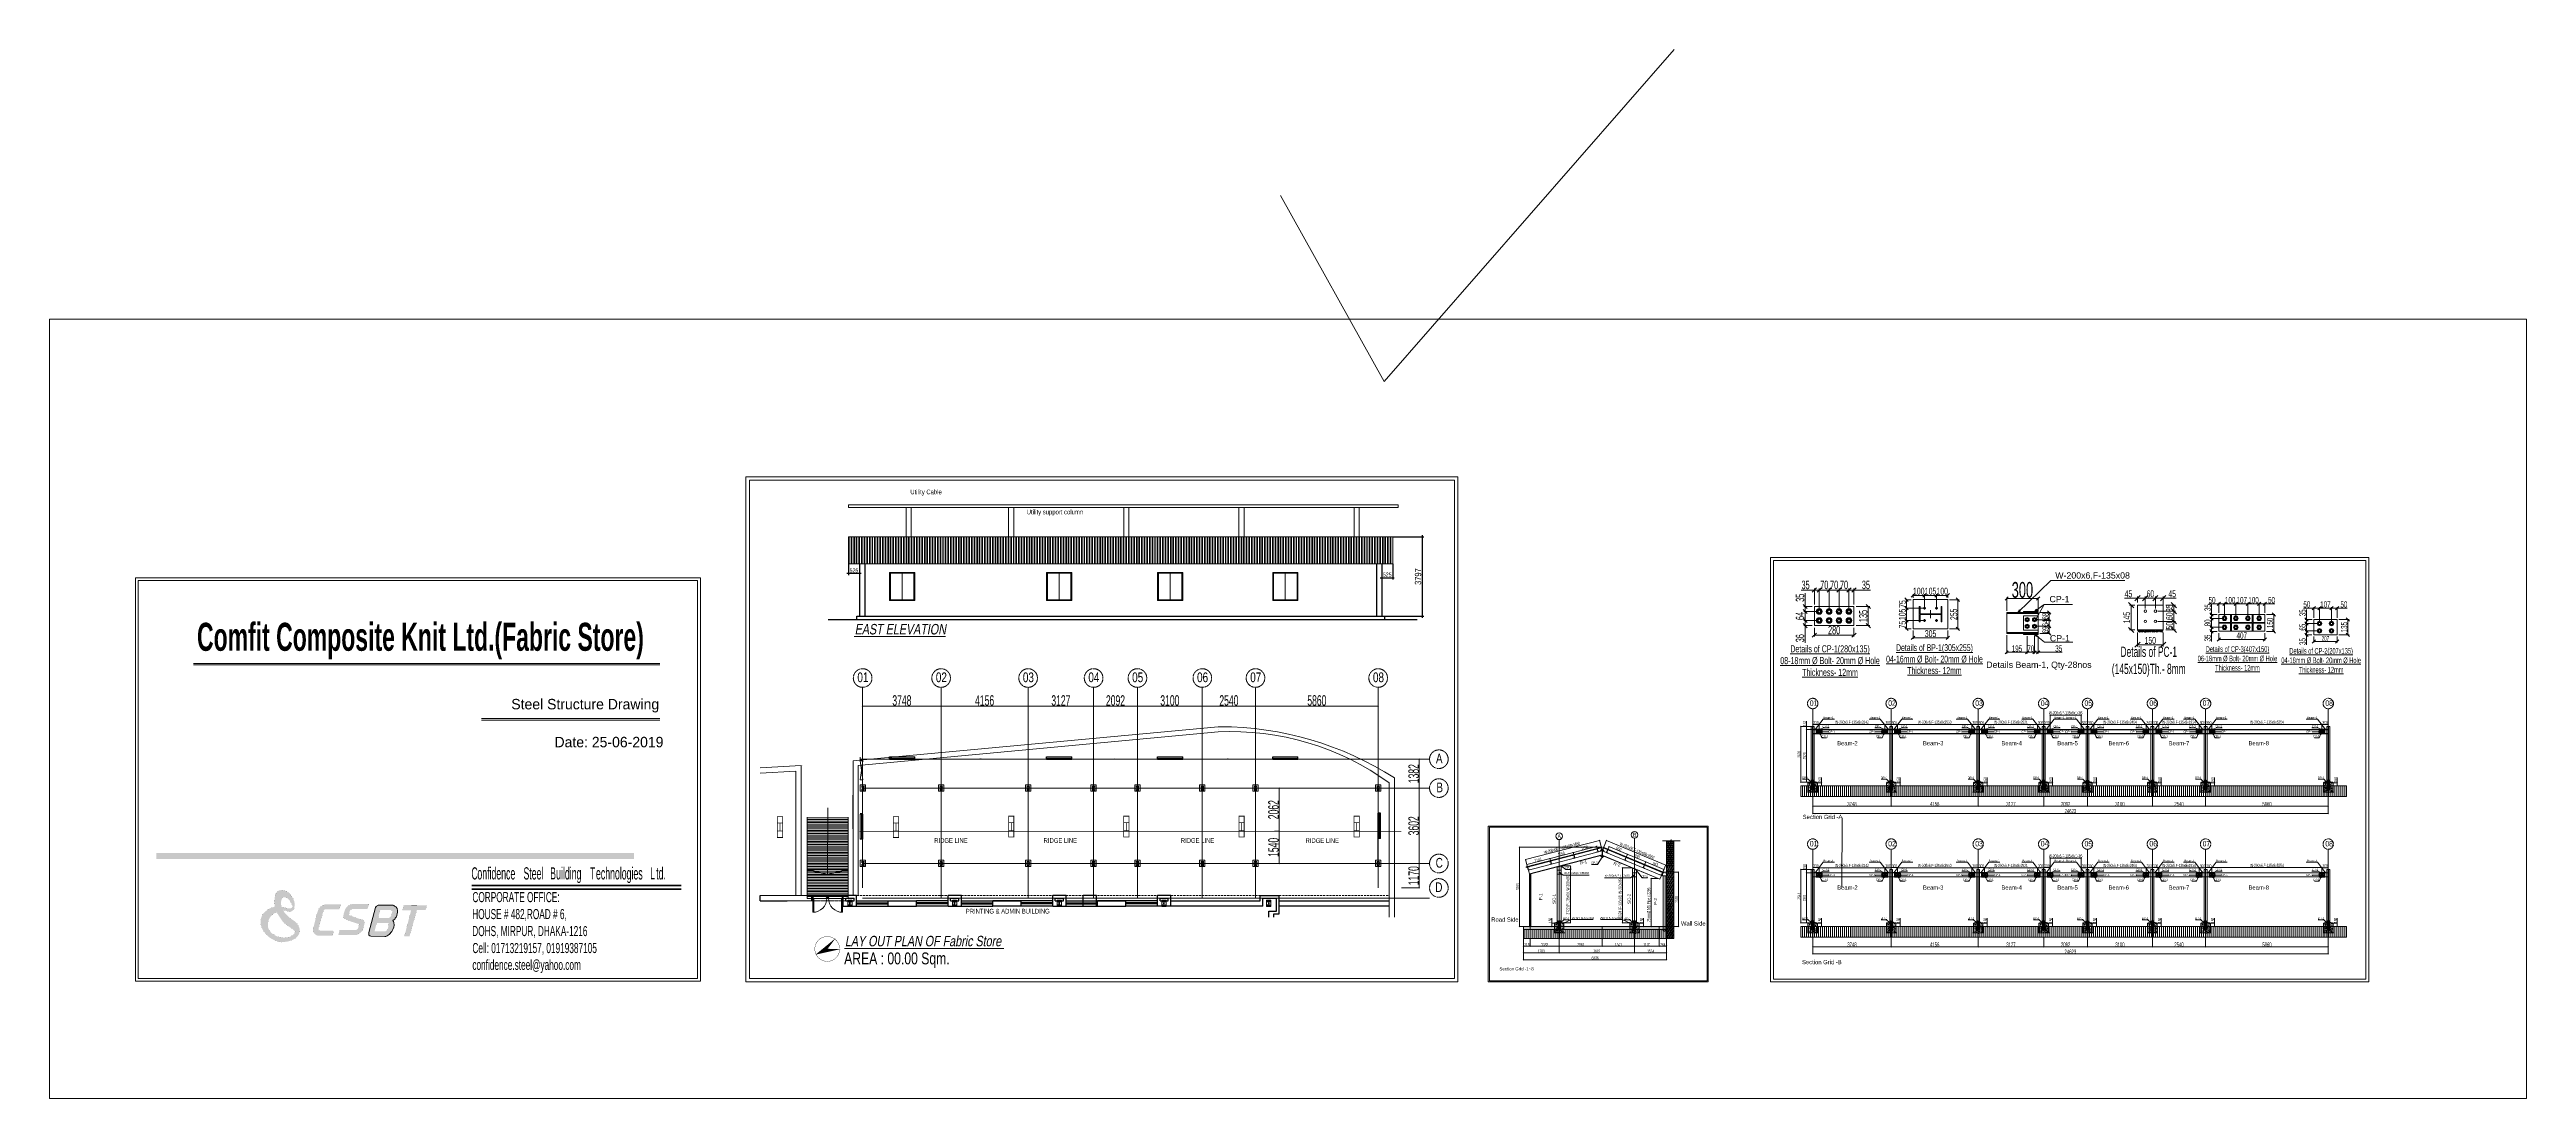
# Model space of a CAD drawing. Header units: millimetres. Extents: x -2070542 to 12330240, y -55001 to 6949969.
# Drawn here: x 1724747 to 1843044, y -55001 to -4868 of the extents above; entities that cross this region are included whole.
import ezdxf

# ---------------------------------------------------------------- set-up
doc = ezdxf.new("R2010")
doc.units = ezdxf.units.MM
doc.header["$LTSCALE"] = 0.5
doc.header["$PDMODE"] = 3
for name, pattern in [('CENTER2', [1.125, 0.75, -0.125, 0.125, -0.125]), ('DASHDOT2', [0.5, 0.25, -0.125, 0, -0.125]), ('HIDDEN', [0.375, 0.25, -0.125])]:
    doc.linetypes.add(name, pattern=pattern)
for name, color, linetype, lineweight in [('All CP BP TP EP', 6, 'Continuous', 13), ('BASE PLATE', 11, 'Continuous', 20), ('COLUMN', 1, 'Continuous', 13), ('DIM', 7, 'Continuous', 15), ('Dimantion', 7, 'Continuous', 9), ('DIMENSION', 115, 'Continuous', 18), ('Door', 136, 'Continuous', 0), ('GRIDE-LINE', 250, 'Continuous', 13), ('GRIED', 251, 'Continuous', 5), ('HACH', 8, 'Continuous', 0), ('HACTH', 8, 'Continuous', 5), ('LINE-2', 181, 'Continuous', 9), ('LINE-3', 7, 'Continuous', 9), ('Profile Sheet', 130, 'Continuous', 9), ('r-text', 7, 'Continuous', 13), ('SHEAT', 144, 'Continuous', 0), ('Stair', 7, 'Continuous', 9), ('steel col', 1, 'Continuous', 13), ('TEX', 7, 'Continuous', 13), ('Text', 7, 'Continuous', 13), ('Text2', 4, 'Continuous', 15), ('title', 7, 'Continuous', 20), ('WALL', 7, 'Continuous', 30)]:
    doc.layers.add(name, color=color, linetype=linetype, lineweight=lineweight)
for name, color, linetype in [('Down Pipe', 5, 'Continuous'), ('G text', 7, 'Continuous'), ('Line-', 150, 'Continuous'), ('LINE-00', 200, 'Continuous'), ('Line-04', 150, 'Continuous'), ('WINDOW', 142, 'Continuous')]:
    doc.layers.add(name, color=color, linetype=linetype)
doc.styles.add('09', font='swisscl.ttf')
doc.styles.add('ARIAL', font='swisscl.ttf', dxfattribs={"width": 0.7})
doc.styles.add('MONOTEXT', font='arial.ttf')
doc.styles.add('PEB.', font='ARIALNB.TTF')
doc.styles.get("Standard").update_dxf_attribs({"font": 'swisscl.ttf', "width": 0.8})
doc.styles.add('style-1', font='swisscl.ttf')
doc.styles.add('style01', font='swisscl.ttf')
doc.styles.add('STYLE09', font='swisscl.ttf')
doc.styles.add('SWISS-LTCNBT', font='swisscl.ttf')
doc.dimstyles.new('DIM1', dxfattribs={"dimtxt": 200, "dimasz": 50, "dimexe": 75, "dimexo": 0, "dimgap": 50, "dimtad": 1, "dimdec": 0, "dimzin": 3, "dimdsep": 46, "dimtxsty": '09', "dimblk1": 'ARCHTICK', "dimblk2": 'ARCHTICK', "dimsah": 1, "dimcen": 3, "dimdle": 75, "dimadec": 0, "dimazin": 0, "dimtfac": 1, "dimtdec": 0, "dimtmove": 2, "dimatfit": 3, "dimldrblk": 'ARCHTICK', "dimfxl": 1, "dimtolj": 1, "dimtzin": 3, "dimarcsym": 0})
doc.dimstyles.new('dim40', dxfattribs={"dimtxt": 40, "dimasz": 30, "dimexe": 10, "dimexo": 15, "dimgap": 5, "dimtad": 1, "dimdec": 0, "dimzin": 0, "dimdsep": 46, "dimtxsty": 'Standard', "dimblk": 'OBLIQUE', "dimcen": 0, "dimclrd": 94, "dimclre": 94, "dimclrt": 6, "dimadec": 0, "dimazin": 0, "dimtfac": 1, "dimtdec": 0, "dimtofl": 0, "dimtmove": 0, "dimatfit": 3, "dimldrblk": 'OPEN30', "dimfxl": 100, "dimtolj": 1, "dimtzin": 0, "dimlwd": 13, "dimlwe": 13, "dimarcsym": 0})
pattern_1 = [(50, (2094467.92, -80090), (91.092334, -7.969543), [9.525, -104.775]), (355, (2094467.92, -80090), (-17.621413, 95.52832), [7.62, -83.82]), (100.451, (2094475.51, -80090.67), (73.47125, 87.558344), [8.095, -89.045]), (46.1842, (2094467.92, -80064.6), (135.53952, -21.021164), [14.2875, -157.1625]), (96.6356, (2094479.22, -80066.35), (118.70212, 123.71278), [12.1425, -133.5675]), (351.184, (2094467.92, -80064.6), (118.7023, 123.71256), [11.43, -125.73]), (21, (2094480.62, -80070.95), (75.80744, -51.13276), [9.525, -104.775]), (326, (2094480.62, -80070.95), (30.901014, 92.093983), [7.62, -83.82]), (71.4514, (2094486.94, -80075.21), (106.708245, 40.96143), [8.095, -89.045]), (37.5, (2094467.92, -80090.003), (1.5443016, 42.2775194), [0, -82.804, 0, -85.09, 0, -84.1375]), (7.5, (2094467.92, -80090.003), (33.409831, 50.0902874), [0, -48.514, 0, -80.899, 0, -32.0675]), (327.5, (2094439.6, -80090.003), (67.7952976, -2.864372), [0, -31.75, 0, -99.06, 0, -131.445]), (317.5, (2094426.9, -80090.003), (74.064591, 12.713246), [0, -41.275, 0, -65.786, 0, -93.345])]
pattern_2 = [(180, (1530939.855, -80095.003), (-2.38125, 4.7625), [0, -4.7625])]
pattern_3 = [(50, (2098623.92, -80090), (91.092334, -7.969543), [9.525, -104.775]), (355, (2098623.92, -80090), (-17.621413, 95.52832), [7.62, -83.82]), (100.451, (2098631.51, -80090.67), (73.47125, 87.558344), [8.095, -89.045]), (46.1842, (2098623.92, -80064.6), (135.53952, -21.021164), [14.2875, -157.1625]), (96.6356, (2098635.22, -80066.35), (118.70212, 123.71278), [12.1425, -133.5675]), (351.184, (2098623.92, -80064.6), (118.7023, 123.71256), [11.43, -125.73]), (21, (2098636.62, -80070.95), (75.80744, -51.13276), [9.525, -104.775]), (326, (2098636.62, -80070.95), (30.901014, 92.093983), [7.62, -83.82]), (71.4514, (2098642.94, -80075.21), (106.708245, 40.96143), [8.095, -89.045]), (37.5, (2098623.92, -80090.003), (1.5443016, 42.2775194), [0, -82.804, 0, -85.09, 0, -84.1375]), (7.5, (2098623.92, -80090.003), (33.409831, 50.0902874), [0, -48.514, 0, -80.899, 0, -32.0675]), (327.5, (2098595.6, -80090.003), (67.7952976, -2.864372), [0, -31.75, 0, -99.06, 0, -131.445]), (317.5, (2098582.9, -80090.003), (74.064591, 12.713246), [0, -41.275, 0, -65.786, 0, -93.345])]
pattern_4 = [(180, (1535095.855, -80095.003), (-2.38125, 4.7625), [0, -4.7625])]
pattern_5 = [(50, (2101750.92, -80090), (91.092334, -7.969543), [9.525, -104.775]), (355, (2101750.92, -80090), (-17.621413, 95.52832), [7.62, -83.82]), (100.451, (2101758.51, -80090.67), (73.47125, 87.558344), [8.095, -89.045]), (46.1842, (2101750.92, -80064.6), (135.53952, -21.021164), [14.2875, -157.1625]), (96.6356, (2101762.22, -80066.35), (118.70212, 123.71278), [12.1425, -133.5675]), (351.184, (2101750.92, -80064.6), (118.7023, 123.71256), [11.43, -125.73]), (21, (2101763.62, -80070.95), (75.80744, -51.13276), [9.525, -104.775]), (326, (2101763.62, -80070.95), (30.901014, 92.093983), [7.62, -83.82]), (71.4514, (2101769.94, -80075.21), (106.708245, 40.96143), [8.095, -89.045]), (37.5, (2101750.92, -80090.003), (1.5443016, 42.2775194), [0, -82.804, 0, -85.09, 0, -84.1375]), (7.5, (2101750.92, -80090.003), (33.409831, 50.0902874), [0, -48.514, 0, -80.899, 0, -32.0675]), (327.5, (2101722.6, -80090.003), (67.7952976, -2.864372), [0, -31.75, 0, -99.06, 0, -131.445]), (317.5, (2101709.9, -80090.003), (74.064591, 12.713246), [0, -41.275, 0, -65.786, 0, -93.345])]
pattern_6 = [(180, (1538222.855, -80095.003), (-2.38125, 4.7625), [0, -4.7625])]
pattern_7 = [(50, (2103842.92, -80090), (91.092334, -7.969543), [9.525, -104.775]), (355, (2103842.92, -80090), (-17.621413, 95.52832), [7.62, -83.82]), (100.451, (2103850.51, -80090.67), (73.47125, 87.558344), [8.095, -89.045]), (46.1842, (2103842.92, -80064.6), (135.53952, -21.021164), [14.2875, -157.1625]), (96.6356, (2103854.22, -80066.35), (118.70212, 123.71278), [12.1425, -133.5675]), (351.184, (2103842.92, -80064.6), (118.7023, 123.71256), [11.43, -125.73]), (21, (2103855.62, -80070.95), (75.80744, -51.13276), [9.525, -104.775]), (326, (2103855.62, -80070.95), (30.901014, 92.093983), [7.62, -83.82]), (71.4514, (2103861.94, -80075.21), (106.708245, 40.96143), [8.095, -89.045]), (37.5, (2103842.92, -80090.003), (1.5443016, 42.2775194), [0, -82.804, 0, -85.09, 0, -84.1375]), (7.5, (2103842.92, -80090.003), (33.409831, 50.0902874), [0, -48.514, 0, -80.899, 0, -32.0675]), (327.5, (2103814.6, -80090.003), (67.7952976, -2.864372), [0, -31.75, 0, -99.06, 0, -131.445]), (317.5, (2103801.9, -80090.003), (74.064591, 12.713246), [0, -41.275, 0, -65.786, 0, -93.345])]
pattern_8 = [(180, (1540314.855, -80095.003), (-2.38125, 4.7625), [0, -4.7625])]
pattern_9 = [(50, (2106942.92, -80090), (91.092334, -7.969543), [9.525, -104.775]), (355, (2106942.92, -80090), (-17.621413, 95.52832), [7.62, -83.82]), (100.451, (2106950.51, -80090.67), (73.47125, 87.558344), [8.095, -89.045]), (46.1842, (2106942.92, -80064.6), (135.53952, -21.021164), [14.2875, -157.1625]), (96.6356, (2106954.22, -80066.35), (118.70212, 123.71278), [12.1425, -133.5675]), (351.184, (2106942.92, -80064.6), (118.7023, 123.71256), [11.43, -125.73]), (21, (2106955.62, -80070.95), (75.80744, -51.13276), [9.525, -104.775]), (326, (2106955.62, -80070.95), (30.901014, 92.093983), [7.62, -83.82]), (71.4514, (2106961.94, -80075.21), (106.708245, 40.96143), [8.095, -89.045]), (37.5, (2106942.92, -80090.003), (1.5443016, 42.2775194), [0, -82.804, 0, -85.09, 0, -84.1375]), (7.5, (2106942.92, -80090.003), (33.409831, 50.0902874), [0, -48.514, 0, -80.899, 0, -32.0675]), (327.5, (2106914.6, -80090.003), (67.7952976, -2.864372), [0, -31.75, 0, -99.06, 0, -131.445]), (317.5, (2106901.9, -80090.003), (74.064591, 12.713246), [0, -41.275, 0, -65.786, 0, -93.345])]
pattern_10 = [(180, (1543414.855, -80095.003), (-2.38125, 4.7625), [0, -4.7625])]
pattern_11 = [(50, (2109482.92, -80090), (91.092334, -7.969543), [9.525, -104.775]), (355, (2109482.92, -80090), (-17.621413, 95.52832), [7.62, -83.82]), (100.451, (2109490.51, -80090.67), (73.47125, 87.558344), [8.095, -89.045]), (46.1842, (2109482.92, -80064.6), (135.53952, -21.021164), [14.2875, -157.1625]), (96.6356, (2109494.22, -80066.35), (118.70212, 123.71278), [12.1425, -133.5675]), (351.184, (2109482.92, -80064.6), (118.7023, 123.71256), [11.43, -125.73]), (21, (2109495.62, -80070.95), (75.80744, -51.13276), [9.525, -104.775]), (326, (2109495.62, -80070.95), (30.901014, 92.093983), [7.62, -83.82]), (71.4514, (2109501.94, -80075.21), (106.708245, 40.96143), [8.095, -89.045]), (37.5, (2109482.92, -80090.003), (1.5443016, 42.2775194), [0, -82.804, 0, -85.09, 0, -84.1375]), (7.5, (2109482.92, -80090.003), (33.409831, 50.0902874), [0, -48.514, 0, -80.899, 0, -32.0675]), (327.5, (2109454.6, -80090.003), (67.7952976, -2.864372), [0, -31.75, 0, -99.06, 0, -131.445]), (317.5, (2109441.9, -80090.003), (74.064591, 12.713246), [0, -41.275, 0, -65.786, 0, -93.345])]
pattern_12 = [(180, (1545954.855, -80095.003), (-2.38125, 4.7625), [0, -4.7625])]
pattern_13 = [(50, (2115342.92, -80090), (91.092334, -7.969543), [9.525, -104.775]), (355, (2115342.92, -80090), (-17.621413, 95.52832), [7.62, -83.82]), (100.451, (2115350.51, -80090.67), (73.47125, 87.558344), [8.095, -89.045]), (46.1842, (2115342.92, -80064.6), (135.53952, -21.021164), [14.2875, -157.1625]), (96.6356, (2115354.22, -80066.35), (118.70212, 123.71278), [12.1425, -133.5675]), (351.184, (2115342.92, -80064.6), (118.7023, 123.71256), [11.43, -125.73]), (21, (2115355.62, -80070.95), (75.80744, -51.13276), [9.525, -104.775]), (326, (2115355.62, -80070.95), (30.901014, 92.093983), [7.62, -83.82]), (71.4514, (2115361.94, -80075.21), (106.708245, 40.96143), [8.095, -89.045]), (37.5, (2115342.92, -80090.003), (1.5443016, 42.2775194), [0, -82.804, 0, -85.09, 0, -84.1375]), (7.5, (2115342.92, -80090.003), (33.409831, 50.0902874), [0, -48.514, 0, -80.899, 0, -32.0675]), (327.5, (2115314.6, -80090.003), (67.7952976, -2.864372), [0, -31.75, 0, -99.06, 0, -131.445]), (317.5, (2115301.9, -80090.003), (74.064591, 12.713246), [0, -41.275, 0, -65.786, 0, -93.345])]
pattern_14 = [(180, (1551814.855, -80095.003), (-2.38125, 4.7625), [0, -4.7625])]
pattern_15 = [(50, (2094467.92, -73372.736), (91.092334, -7.969543), [9.525, -104.775]), (355, (2094467.92, -73372.74), (-17.621413, 95.52832), [7.62, -83.82]), (100.451, (2094475.51, -73373.4), (73.47125, 87.558344), [8.095, -89.045]), (46.1842, (2094467.92, -73347.34), (135.53952, -21.021164), [14.2875, -157.1625]), (96.6356, (2094479.22, -73349.09), (118.70212, 123.71278), [12.1425, -133.5675]), (351.184, (2094467.92, -73347.34), (118.7023, 123.71256), [11.43, -125.73]), (21, (2094480.62, -73353.686), (75.80744, -51.13276), [9.525, -104.775]), (326, (2094480.62, -73353.69), (30.901014, 92.093983), [7.62, -83.82]), (71.4514, (2094486.94, -73357.95), (106.708245, 40.96143), [8.095, -89.045]), (37.5, (2094467.92, -73372.736), (1.5443016, 42.2775194), [0, -82.804, 0, -85.09, 0, -84.1375]), (7.5, (2094467.92, -73372.736), (33.409831, 50.0902874), [0, -48.514, 0, -80.899, 0, -32.0675]), (327.5, (2094439.6, -73372.736), (67.7952976, -2.864372), [0, -31.75, 0, -99.06, 0, -131.445]), (317.5, (2094426.9, -73372.736), (74.064591, 12.713246), [0, -41.275, 0, -65.786, 0, -93.345])]
pattern_16 = [(180, (1530939.855, -73377.736), (-2.38125, 4.7625), [0, -4.7625])]
pattern_17 = [(50, (2098623.92, -73372.736), (91.092334, -7.969543), [9.525, -104.775]), (355, (2098623.92, -73372.74), (-17.621413, 95.52832), [7.62, -83.82]), (100.451, (2098631.51, -73373.4), (73.47125, 87.558344), [8.095, -89.045]), (46.1842, (2098623.92, -73347.34), (135.53952, -21.021164), [14.2875, -157.1625]), (96.6356, (2098635.22, -73349.09), (118.70212, 123.71278), [12.1425, -133.5675]), (351.184, (2098623.92, -73347.34), (118.7023, 123.71256), [11.43, -125.73]), (21, (2098636.62, -73353.686), (75.80744, -51.13276), [9.525, -104.775]), (326, (2098636.62, -73353.69), (30.901014, 92.093983), [7.62, -83.82]), (71.4514, (2098642.94, -73357.95), (106.708245, 40.96143), [8.095, -89.045]), (37.5, (2098623.92, -73372.736), (1.5443016, 42.2775194), [0, -82.804, 0, -85.09, 0, -84.1375]), (7.5, (2098623.92, -73372.736), (33.409831, 50.0902874), [0, -48.514, 0, -80.899, 0, -32.0675]), (327.5, (2098595.6, -73372.736), (67.7952976, -2.864372), [0, -31.75, 0, -99.06, 0, -131.445]), (317.5, (2098582.9, -73372.736), (74.064591, 12.713246), [0, -41.275, 0, -65.786, 0, -93.345])]
pattern_18 = [(180, (1535095.855, -73377.736), (-2.38125, 4.7625), [0, -4.7625])]
pattern_19 = [(50, (2101750.92, -73372.736), (91.092334, -7.969543), [9.525, -104.775]), (355, (2101750.92, -73372.74), (-17.621413, 95.52832), [7.62, -83.82]), (100.451, (2101758.51, -73373.4), (73.47125, 87.558344), [8.095, -89.045]), (46.1842, (2101750.92, -73347.34), (135.53952, -21.021164), [14.2875, -157.1625]), (96.6356, (2101762.22, -73349.09), (118.70212, 123.71278), [12.1425, -133.5675]), (351.184, (2101750.92, -73347.34), (118.7023, 123.71256), [11.43, -125.73]), (21, (2101763.62, -73353.686), (75.80744, -51.13276), [9.525, -104.775]), (326, (2101763.62, -73353.69), (30.901014, 92.093983), [7.62, -83.82]), (71.4514, (2101769.94, -73357.95), (106.708245, 40.96143), [8.095, -89.045]), (37.5, (2101750.92, -73372.736), (1.5443016, 42.2775194), [0, -82.804, 0, -85.09, 0, -84.1375]), (7.5, (2101750.92, -73372.736), (33.409831, 50.0902874), [0, -48.514, 0, -80.899, 0, -32.0675]), (327.5, (2101722.6, -73372.736), (67.7952976, -2.864372), [0, -31.75, 0, -99.06, 0, -131.445]), (317.5, (2101709.9, -73372.736), (74.064591, 12.713246), [0, -41.275, 0, -65.786, 0, -93.345])]
pattern_20 = [(180, (1538222.855, -73377.736), (-2.38125, 4.7625), [0, -4.7625])]
pattern_21 = [(50, (2103842.92, -73372.736), (91.092334, -7.969543), [9.525, -104.775]), (355, (2103842.92, -73372.74), (-17.621413, 95.52832), [7.62, -83.82]), (100.451, (2103850.51, -73373.4), (73.47125, 87.558344), [8.095, -89.045]), (46.1842, (2103842.92, -73347.34), (135.53952, -21.021164), [14.2875, -157.1625]), (96.6356, (2103854.22, -73349.09), (118.70212, 123.71278), [12.1425, -133.5675]), (351.184, (2103842.92, -73347.34), (118.7023, 123.71256), [11.43, -125.73]), (21, (2103855.62, -73353.686), (75.80744, -51.13276), [9.525, -104.775]), (326, (2103855.62, -73353.69), (30.901014, 92.093983), [7.62, -83.82]), (71.4514, (2103861.94, -73357.95), (106.708245, 40.96143), [8.095, -89.045]), (37.5, (2103842.92, -73372.736), (1.5443016, 42.2775194), [0, -82.804, 0, -85.09, 0, -84.1375]), (7.5, (2103842.92, -73372.736), (33.409831, 50.0902874), [0, -48.514, 0, -80.899, 0, -32.0675]), (327.5, (2103814.6, -73372.736), (67.7952976, -2.864372), [0, -31.75, 0, -99.06, 0, -131.445]), (317.5, (2103801.9, -73372.736), (74.064591, 12.713246), [0, -41.275, 0, -65.786, 0, -93.345])]
pattern_22 = [(180, (1540314.855, -73377.736), (-2.38125, 4.7625), [0, -4.7625])]
pattern_23 = [(50, (2106942.92, -73372.736), (91.092334, -7.969543), [9.525, -104.775]), (355, (2106942.92, -73372.74), (-17.621413, 95.52832), [7.62, -83.82]), (100.451, (2106950.51, -73373.4), (73.47125, 87.558344), [8.095, -89.045]), (46.1842, (2106942.92, -73347.34), (135.53952, -21.021164), [14.2875, -157.1625]), (96.6356, (2106954.22, -73349.09), (118.70212, 123.71278), [12.1425, -133.5675]), (351.184, (2106942.92, -73347.34), (118.7023, 123.71256), [11.43, -125.73]), (21, (2106955.62, -73353.686), (75.80744, -51.13276), [9.525, -104.775]), (326, (2106955.62, -73353.69), (30.901014, 92.093983), [7.62, -83.82]), (71.4514, (2106961.94, -73357.95), (106.708245, 40.96143), [8.095, -89.045]), (37.5, (2106942.92, -73372.736), (1.5443016, 42.2775194), [0, -82.804, 0, -85.09, 0, -84.1375]), (7.5, (2106942.92, -73372.736), (33.409831, 50.0902874), [0, -48.514, 0, -80.899, 0, -32.0675]), (327.5, (2106914.6, -73372.736), (67.7952976, -2.864372), [0, -31.75, 0, -99.06, 0, -131.445]), (317.5, (2106901.9, -73372.736), (74.064591, 12.713246), [0, -41.275, 0, -65.786, 0, -93.345])]
pattern_24 = [(180, (1543414.855, -73377.736), (-2.38125, 4.7625), [0, -4.7625])]
pattern_25 = [(50, (2109482.92, -73372.736), (91.092334, -7.969543), [9.525, -104.775]), (355, (2109482.92, -73372.74), (-17.621413, 95.52832), [7.62, -83.82]), (100.451, (2109490.51, -73373.4), (73.47125, 87.558344), [8.095, -89.045]), (46.1842, (2109482.92, -73347.34), (135.53952, -21.021164), [14.2875, -157.1625]), (96.6356, (2109494.22, -73349.09), (118.70212, 123.71278), [12.1425, -133.5675]), (351.184, (2109482.92, -73347.34), (118.7023, 123.71256), [11.43, -125.73]), (21, (2109495.62, -73353.686), (75.80744, -51.13276), [9.525, -104.775]), (326, (2109495.62, -73353.69), (30.901014, 92.093983), [7.62, -83.82]), (71.4514, (2109501.94, -73357.95), (106.708245, 40.96143), [8.095, -89.045]), (37.5, (2109482.92, -73372.736), (1.5443016, 42.2775194), [0, -82.804, 0, -85.09, 0, -84.1375]), (7.5, (2109482.92, -73372.736), (33.409831, 50.0902874), [0, -48.514, 0, -80.899, 0, -32.0675]), (327.5, (2109454.6, -73372.736), (67.7952976, -2.864372), [0, -31.75, 0, -99.06, 0, -131.445]), (317.5, (2109441.9, -73372.736), (74.064591, 12.713246), [0, -41.275, 0, -65.786, 0, -93.345])]
pattern_26 = [(180, (1545954.855, -73377.736), (-2.38125, 4.7625), [0, -4.7625])]
pattern_27 = [(50, (2115342.92, -73372.736), (91.092334, -7.969543), [9.525, -104.775]), (355, (2115342.92, -73372.74), (-17.621413, 95.52832), [7.62, -83.82]), (100.451, (2115350.51, -73373.4), (73.47125, 87.558344), [8.095, -89.045]), (46.1842, (2115342.92, -73347.34), (135.53952, -21.021164), [14.2875, -157.1625]), (96.6356, (2115354.22, -73349.09), (118.70212, 123.71278), [12.1425, -133.5675]), (351.184, (2115342.92, -73347.34), (118.7023, 123.71256), [11.43, -125.73]), (21, (2115355.62, -73353.686), (75.80744, -51.13276), [9.525, -104.775]), (326, (2115355.62, -73353.69), (30.901014, 92.093983), [7.62, -83.82]), (71.4514, (2115361.94, -73357.95), (106.708245, 40.96143), [8.095, -89.045]), (37.5, (2115342.92, -73372.736), (1.5443016, 42.2775194), [0, -82.804, 0, -85.09, 0, -84.1375]), (7.5, (2115342.92, -73372.736), (33.409831, 50.0902874), [0, -48.514, 0, -80.899, 0, -32.0675]), (327.5, (2115314.6, -73372.736), (67.7952976, -2.864372), [0, -31.75, 0, -99.06, 0, -131.445]), (317.5, (2115301.9, -73372.736), (74.064591, 12.713246), [0, -41.275, 0, -65.786, 0, -93.345])]
pattern_28 = [(180, (1551814.855, -73377.736), (-2.38125, 4.7625), [0, -4.7625])]

# ---------------------------------------------------------------- blocks, each defined once
blk = doc.blocks.new('_ArchTick')
at = {"color": 0, "linetype": 'ByBlock', "const_width": 0.15}
blk.add_lwpolyline([(-0.5, -0.5), (0.5, 0.5)], dxfattribs=at)
blk = doc.blocks.new('*D49')
at = {"layer": 'Defpoints', "color": 0, "lineweight": 13, "ltscale": 0.2, "transparency": 16777216}
for p in [(1762904, -29455), (1763429, -29455), (1762904, -29914)]:
    blk.add_point(p, dxfattribs=at)
at = {"layer": 'LINE-3', "color": 0, "lineweight": -2, "ltscale": 0.2, "transparency": 16777216}
for p, q in [((1762904, -29455), (1762904, -29989)), ((1763429, -29455), (1763429, -29989)), ((1763504, -29914), (1762829, -29914))]:
    blk.add_line(p, q, dxfattribs=at)
at = {"layer": 'LINE-3', "color": 0, "lineweight": -2, "ltscale": 0.2, "transparency": 16777216, "xscale": 50, "yscale": 50, "zscale": 50, "rotation": 180}
blk.add_blockref('_ArchTick', (1762904, -29914), dxfattribs=at)
at = {"layer": 'LINE-3', "color": 0, "lineweight": -2, "ltscale": 0.2, "transparency": 16777216, "xscale": 50, "yscale": 50, "zscale": 50}
blk.add_blockref('_ArchTick', (1763429, -29914), dxfattribs=at)
at = {"layer": 'LINE-3', "color": 0, "ltscale": 0.2, "transparency": 16777216, "insert": (1763167, -29762), "char_height": 200, "attachment_point": 5, "style": '09'}
blk.add_mtext('\\A1;525', dxfattribs=at)
blk = doc.blocks.new('*D50')
at = {"layer": 'Defpoints', "color": 0, "lineweight": 13, "ltscale": 0.2, "transparency": 16777216}
for p in [(1788897, -29455), (1788372, -29689), (1788897, -30117)]:
    blk.add_point(p, dxfattribs=at)
at = {"layer": 'LINE-3', "color": 0, "lineweight": -2, "ltscale": 0.2, "transparency": 16777216}
for p, q in [((1788897, -29455), (1788897, -30192)), ((1788297, -30117), (1788972, -30117)), ((1788372, -29689), (1788372, -30192))]:
    blk.add_line(p, q, dxfattribs=at)
at = {"layer": 'LINE-3', "color": 0, "lineweight": -2, "ltscale": 0.2, "transparency": 16777216, "xscale": 50, "yscale": 50, "zscale": 50, "rotation": 180}
blk.add_blockref('_ArchTick', (1788372, -30117), dxfattribs=at)
at = {"layer": 'LINE-3', "color": 0, "lineweight": -2, "ltscale": 0.2, "transparency": 16777216, "xscale": 50, "yscale": 50, "zscale": 50}
blk.add_blockref('_ArchTick', (1788897, -30117), dxfattribs=at)
at = {"layer": 'LINE-3', "color": 0, "ltscale": 0.2, "transparency": 16777216, "insert": (1788635, -29965), "char_height": 200, "attachment_point": 5, "style": '09'}
blk.add_mtext('\\A1;525', dxfattribs=at)
blk = doc.blocks.new('D530')
at = {"layer": 'Door', "linetype": 'Continuous'}
for p, q in [((1.5, 27), (2.25, 27)), ((1.5, 10), (2.25, 10)), ((2.25, 27), (2.25, 26.5)), ((2.25, 26.5), (2.75, 26.5)), ((2.25, 10), (2.25, 10.5)), ((2.25, 10.5), (2.75, 10.5)), ((2.75, 27), (3.5, 27)), ((2.75, 26.5), (2.75, 27)), ((2.75, 10.5), (2.75, 10)), ((2.75, 10), (3.5, 10))]:
    blk.add_line(p, q, dxfattribs=at)
at = {"layer": 'Door'}
for points in [[(2.5, 3), (2.5, 0), (0, 0), (0, 5), (1.5, 5), (1.5, 3)], [(27.5, 3), (27.5, 0), (30, 0), (30, 5), (28.5, 5), (28.5, 3)]]:
    blk.add_lwpolyline(points, close=True, dxfattribs=at)
at = {"layer": 'Door', "linetype": 'Continuous'}
blk.add_lwpolyline([(3.5, 31.93), (3.5, 5), (1.5, 5), (1.5, 32, -0.4142136), (28.5, 5)], format="xyb", dxfattribs=at)
blk = doc.blocks.new('*D51')
at = {"color": 0, "linetype": 'Continuous', "lineweight": -2, "ltscale": 0.2, "transparency": 16777216}
for p, q in [((1788897, -28159), (1790386, -28159)), ((1790311, -28084), (1790311, -32031)), ((1788497, -31956), (1790386, -31956))]:
    blk.add_line(p, q, dxfattribs=at)
at = {"layer": 'Defpoints', "color": 0, "lineweight": 13, "ltscale": 0.2, "transparency": 16777216}
for p in [(1788897, -28159), (1788497, -31956), (1790311, -31956)]:
    blk.add_point(p, dxfattribs=at)
at = {"color": 0, "lineweight": -2, "ltscale": 0.2, "transparency": 16777216, "xscale": 50, "yscale": 50, "zscale": 50}
for p, rotation in [((1790311, -28159), 90), ((1790311, -31956), 270)]:
    blk.add_blockref('_ArchTick', p, dxfattribs=dict(at, rotation=rotation))
at = {"color": 0, "ltscale": 0.2, "transparency": 16777216, "insert": (1790107, -30058), "char_height": 300, "attachment_point": 5, "rotation": 90, "style": '09', "bg_fill": 3, "box_fill_scale": 1.1, "bg_fill_color": 256, "bg_fill_true_color": 13158600, "bg_fill_transparency": 15174928}
blk.add_mtext('\\A1;3797', dxfattribs=at)
blk = doc.blocks.new('SC 4')
at = {"layer": 'BASE PLATE'}
for p, q in [((-64, 52), (-41, 52)), ((-53, 64), (-53, 41)), ((42, 52), (65, 52)), ((53, 64), (53, 41)), ((-64, -52), (-41, -52)), ((-53, -64), (-53, -41)), ((42, -52), (65, -52)), ((53, -64), (53, -41))]:
    blk.add_line(p, q, dxfattribs=at)
for points in [[(-128, 152), (-128, -152), (128, -152), (128, 152)], [(-68, -100), (67, -100), (67, -92), (3, -92), (3, 92), (67, 92), (67, 100), (-68, 100), (-68, 92), (-3, 92), (-3, -92), (-68, -92)]]:
    blk.add_lwpolyline(points, close=True, dxfattribs=at)
for points in [[(35, 0), (-35, 0)], [(0, -35), (0, 35)]]:
    blk.add_lwpolyline(points, dxfattribs=at)
for centre in [(-53, 52), (53, 52), (-53, -52), (53, -52)]:
    blk.add_circle(centre, 8, dxfattribs=at)
blk = doc.blocks.new('_Oblique')
at = {"color": 0, "linetype": 'ByBlock', "lineweight": -2}
blk.add_line((-0.5, -0.5), (0.5, 0.5), dxfattribs=at)
blk = doc.blocks.new('*D53')
at = {"color": 94, "lineweight": 13, "transparency": 16777216}
for p, q in [((1763580, -36840), (1763580, -36235)), ((1763580, -36245), (1767328, -36245)), ((1767328, -36840), (1767328, -36235))]:
    blk.add_line(p, q, dxfattribs=at)
at = {"layer": 'Defpoints', "color": 0, "lineweight": 13, "transparency": 16777216}
for p in [(1767328, -36245), (1763580, -36855, 528), (1767328, -36855)]:
    blk.add_point(p, dxfattribs=at)
at = {"color": 94, "lineweight": 13, "transparency": 16777216, "xscale": 30, "yscale": 30, "zscale": 30, "rotation": 180}
blk.add_blockref('_Oblique', (1763580, -36245), dxfattribs=at)
at = {"color": 94, "lineweight": 13, "transparency": 16777216, "xscale": 30, "yscale": 30, "zscale": 30}
blk.add_blockref('_Oblique', (1767328, -36245), dxfattribs=at)
at = {"color": 6, "lineweight": 18, "transparency": 16777216, "insert": (1765454, -35983), "char_height": 500, "attachment_point": 5}
blk.add_mtext('\\A1;3748', dxfattribs=at)
blk = doc.blocks.new('_Open30')
at = {"color": 0, "linetype": 'ByBlock', "lineweight": -2}
for p, q in [((-1, 0.27), (0, 0)), ((0, 0), (-1, -0.27)), ((0, 0), (-1, 0))]:
    blk.add_line(p, q, dxfattribs=at)
blk = doc.blocks.new('*D54')
at = {"color": 94, "lineweight": 13, "transparency": 16777216}
for p, q in [((1767328, -36840), (1767328, -36235)), ((1767328, -36245), (1771484, -36245)), ((1771484, -36840), (1771484, -36235))]:
    blk.add_line(p, q, dxfattribs=at)
at = {"layer": 'Defpoints', "color": 0, "lineweight": 13, "transparency": 16777216}
for p in [(1771484, -36245), (1767328, -36855), (1771484, -36855, -586)]:
    blk.add_point(p, dxfattribs=at)
at = {"color": 94, "lineweight": 13, "transparency": 16777216, "xscale": 30, "yscale": 30, "zscale": 30, "rotation": 180}
blk.add_blockref('_Oblique', (1767328, -36245), dxfattribs=at)
at = {"color": 94, "lineweight": 13, "transparency": 16777216, "xscale": 30, "yscale": 30, "zscale": 30}
blk.add_blockref('_Oblique', (1771484, -36245), dxfattribs=at)
at = {"color": 6, "lineweight": 18, "transparency": 16777216, "insert": (1769406, -35983), "char_height": 500, "attachment_point": 5}
blk.add_mtext('\\A1;4156', dxfattribs=at)
blk = doc.blocks.new('*D55')
at = {"color": 94, "lineweight": 13, "transparency": 16777216}
for p, q in [((1771484, -36840), (1771484, -36235)), ((1771484, -36245), (1774611, -36245)), ((1774611, -36840), (1774611, -36235))]:
    blk.add_line(p, q, dxfattribs=at)
at = {"layer": 'Defpoints', "color": 0, "lineweight": 13, "transparency": 16777216}
for p in [(1774611, -36245), (1771484, -36855, -586), (1774611, -36855, -1027)]:
    blk.add_point(p, dxfattribs=at)
at = {"color": 94, "lineweight": 13, "transparency": 16777216, "xscale": 30, "yscale": 30, "zscale": 30, "rotation": 180}
blk.add_blockref('_Oblique', (1771484, -36245), dxfattribs=at)
at = {"color": 94, "lineweight": 13, "transparency": 16777216, "xscale": 30, "yscale": 30, "zscale": 30}
blk.add_blockref('_Oblique', (1774611, -36245), dxfattribs=at)
at = {"color": 6, "lineweight": 18, "transparency": 16777216, "insert": (1773048, -35983), "char_height": 500, "attachment_point": 5}
blk.add_mtext('\\A1;3127', dxfattribs=at)
blk = doc.blocks.new('*D56')
at = {"color": 94, "lineweight": 13, "transparency": 16777216}
for p, q in [((1774611, -36840), (1774611, -36235)), ((1774611, -36245), (1776703, -36245)), ((1776703, -36840), (1776703, -36235))]:
    blk.add_line(p, q, dxfattribs=at)
at = {"layer": 'Defpoints', "color": 0, "lineweight": 13, "transparency": 16777216}
for p in [(1776703, -36245), (1774611, -36855, -1027), (1776703, -36855, -1322)]:
    blk.add_point(p, dxfattribs=at)
at = {"color": 94, "lineweight": 13, "transparency": 16777216, "xscale": 30, "yscale": 30, "zscale": 30, "rotation": 180}
blk.add_blockref('_Oblique', (1774611, -36245), dxfattribs=at)
at = {"color": 94, "lineweight": 13, "transparency": 16777216, "xscale": 30, "yscale": 30, "zscale": 30}
blk.add_blockref('_Oblique', (1776703, -36245), dxfattribs=at)
at = {"color": 6, "lineweight": 18, "transparency": 16777216, "insert": (1775657, -35983), "char_height": 500, "attachment_point": 5}
blk.add_mtext('\\A1;2092', dxfattribs=at)
blk = doc.blocks.new('*D57')
at = {"color": 94, "lineweight": 13, "transparency": 16777216}
for p, q in [((1776703, -36840), (1776703, -36235)), ((1776703, -36245), (1779803, -36245)), ((1779803, -36840), (1779803, -36235))]:
    blk.add_line(p, q, dxfattribs=at)
at = {"layer": 'Defpoints', "color": 0, "lineweight": 13, "transparency": 16777216}
for p in [(1779803, -36245), (1776703, -36855, -1322), (1779803, -36855, -1758)]:
    blk.add_point(p, dxfattribs=at)
at = {"color": 94, "lineweight": 13, "transparency": 16777216, "xscale": 30, "yscale": 30, "zscale": 30, "rotation": 180}
blk.add_blockref('_Oblique', (1776703, -36245), dxfattribs=at)
at = {"color": 94, "lineweight": 13, "transparency": 16777216, "xscale": 30, "yscale": 30, "zscale": 30}
blk.add_blockref('_Oblique', (1779803, -36245), dxfattribs=at)
at = {"color": 6, "lineweight": 18, "transparency": 16777216, "insert": (1778253, -35983), "char_height": 500, "attachment_point": 5}
blk.add_mtext('\\A1;3100', dxfattribs=at)
blk = doc.blocks.new('*D58')
at = {"color": 94, "lineweight": 13, "transparency": 16777216}
for p, q in [((1779803, -36840), (1779803, -36235)), ((1779803, -36245), (1782343, -36245)), ((1782343, -36840), (1782343, -36235))]:
    blk.add_line(p, q, dxfattribs=at)
at = {"layer": 'Defpoints', "color": 0, "lineweight": 13, "transparency": 16777216}
for p in [(1782343, -36245), (1779803, -36855, -1758), (1782343, -36855, -2117)]:
    blk.add_point(p, dxfattribs=at)
at = {"color": 94, "lineweight": 13, "transparency": 16777216, "xscale": 30, "yscale": 30, "zscale": 30, "rotation": 180}
blk.add_blockref('_Oblique', (1779803, -36245), dxfattribs=at)
at = {"color": 94, "lineweight": 13, "transparency": 16777216, "xscale": 30, "yscale": 30, "zscale": 30}
blk.add_blockref('_Oblique', (1782343, -36245), dxfattribs=at)
at = {"color": 6, "lineweight": 18, "transparency": 16777216, "insert": (1781073, -35983), "char_height": 500, "attachment_point": 5}
blk.add_mtext('\\A1;2540', dxfattribs=at)
blk = doc.blocks.new('*D59')
at = {"color": 94, "lineweight": 13, "transparency": 16777216}
for p, q in [((1782343, -36840), (1782343, -36235)), ((1782343, -36245), (1788203, -36245)), ((1788203, -36840), (1788203, -36235))]:
    blk.add_line(p, q, dxfattribs=at)
at = {"layer": 'Defpoints', "color": 0, "lineweight": 13, "transparency": 16777216}
for p in [(1788203, -36245), (1782343, -36855, -2117), (1788203, -36855, -2943)]:
    blk.add_point(p, dxfattribs=at)
at = {"color": 94, "lineweight": 13, "transparency": 16777216, "xscale": 30, "yscale": 30, "zscale": 30, "rotation": 180}
blk.add_blockref('_Oblique', (1782343, -36245), dxfattribs=at)
at = {"color": 94, "lineweight": 13, "transparency": 16777216, "xscale": 30, "yscale": 30, "zscale": 30}
blk.add_blockref('_Oblique', (1788203, -36245), dxfattribs=at)
at = {"color": 6, "lineweight": 18, "transparency": 16777216, "insert": (1785273, -35983), "char_height": 500, "attachment_point": 5}
blk.add_mtext('\\A1;5860', dxfattribs=at)
blk = doc.blocks.new('*D60')
at = {"color": 94, "lineweight": 13, "transparency": 16777216}
for p, q in [((1789316, -38786), (1790170, -38786)), ((1790160, -38786), (1790160, -40168)), ((1789316, -40168), (1790170, -40168))]:
    blk.add_line(p, q, dxfattribs=at)
at = {"layer": 'Defpoints', "color": 0, "lineweight": 13, "transparency": 16777216}
for p in [(1789301, -38786), (1789301, -40168), (1790160, -40168)]:
    blk.add_point(p, dxfattribs=at)
at = {"color": 94, "lineweight": 13, "transparency": 16777216, "xscale": 30, "yscale": 30, "zscale": 30}
for p, rotation in [((1790160, -38786), 90), ((1790160, -40168), 270)]:
    blk.add_blockref('_Oblique', p, dxfattribs=dict(at, rotation=rotation))
at = {"color": 6, "lineweight": 18, "transparency": 16777216, "insert": (1789899, -39477), "char_height": 500, "attachment_point": 5, "rotation": 90}
blk.add_mtext('\\A1;1382', dxfattribs=at)
blk = doc.blocks.new('*D61')
at = {"color": 94, "lineweight": 13, "transparency": 16777216}
for p, q in [((1789316, -40168), (1790170, -40168)), ((1790160, -40168), (1790160, -43769)), ((1789316, -43769), (1790170, -43769))]:
    blk.add_line(p, q, dxfattribs=at)
at = {"layer": 'Defpoints', "color": 0, "lineweight": 13, "transparency": 16777216}
for p in [(1789301, -40168), (1789301, -43769), (1790160, -43769)]:
    blk.add_point(p, dxfattribs=at)
at = {"color": 94, "lineweight": 13, "transparency": 16777216, "xscale": 30, "yscale": 30, "zscale": 30}
for p, rotation in [((1790160, -40168), 90), ((1790160, -43769), 270)]:
    blk.add_blockref('_Oblique', p, dxfattribs=dict(at, rotation=rotation))
at = {"color": 6, "lineweight": 18, "transparency": 16777216, "insert": (1789899, -41969), "char_height": 500, "attachment_point": 5, "rotation": 90}
blk.add_mtext('\\A1;3602', dxfattribs=at)
blk = doc.blocks.new('*D62')
at = {"color": 94, "lineweight": 13, "transparency": 16777216}
for p, q in [((1789316, -43769), (1790170, -43769)), ((1790160, -43769), (1790160, -44939)), ((1789316, -44939), (1790170, -44939))]:
    blk.add_line(p, q, dxfattribs=at)
at = {"layer": 'Defpoints', "color": 0, "lineweight": 13, "transparency": 16777216}
for p in [(1789301, -43769), (1789301, -44939), (1790160, -44939)]:
    blk.add_point(p, dxfattribs=at)
at = {"color": 94, "lineweight": 13, "transparency": 16777216, "xscale": 30, "yscale": 30, "zscale": 30}
for p, rotation in [((1790160, -43769), 90), ((1790160, -44939), 270)]:
    blk.add_blockref('_Oblique', p, dxfattribs=dict(at, rotation=rotation))
at = {"color": 6, "lineweight": 18, "transparency": 16777216, "insert": (1789899, -44354), "char_height": 500, "attachment_point": 5, "rotation": 90}
blk.add_mtext('\\A1;1170', dxfattribs=at)
blk = doc.blocks.new('*D63')
at = {"color": 94, "lineweight": 13, "transparency": 16777216}
for p, q in [((1783251, -40168), (1783477, -40168)), ((1783467, -40168), (1783467, -42229)), ((1783251, -42229), (1783477, -42229))]:
    blk.add_line(p, q, dxfattribs=at)
at = {"layer": 'Defpoints', "color": 0, "lineweight": 13, "transparency": 16777216}
for p in [(1783236, -40168), (1783236, -42229, 528), (1783467, -42229)]:
    blk.add_point(p, dxfattribs=at)
at = {"color": 94, "lineweight": 13, "transparency": 16777216, "xscale": 30, "yscale": 30, "zscale": 30}
for p, rotation in [((1783467, -40168), 90), ((1783467, -42229), 270)]:
    blk.add_blockref('_Oblique', p, dxfattribs=dict(at, rotation=rotation))
at = {"color": 6, "lineweight": 18, "transparency": 16777216, "insert": (1783206, -41198), "char_height": 500, "attachment_point": 5, "rotation": 90}
blk.add_mtext('\\A1;2062', dxfattribs=at)
blk = doc.blocks.new('*D64')
at = {"color": 94, "lineweight": 13, "transparency": 16777216}
for p, q in [((1783251, -42229), (1783477, -42229)), ((1783467, -42229), (1783467, -43769)), ((1782486, -43769), (1783477, -43769))]:
    blk.add_line(p, q, dxfattribs=at)
at = {"layer": 'Defpoints', "color": 0, "lineweight": 13, "transparency": 16777216}
for p in [(1783236, -42229, 528), (1782471, -43769), (1783467, -43769)]:
    blk.add_point(p, dxfattribs=at)
at = {"color": 94, "lineweight": 13, "transparency": 16777216, "xscale": 30, "yscale": 30, "zscale": 30}
for p, rotation in [((1783467, -42229), 90), ((1783467, -43769), 270)]:
    blk.add_blockref('_Oblique', p, dxfattribs=dict(at, rotation=rotation))
at = {"color": 6, "lineweight": 18, "transparency": 16777216, "insert": (1783206, -42999), "char_height": 500, "attachment_point": 5, "rotation": 90}
blk.add_mtext('\\A1;1540', dxfattribs=at)
blk = doc.blocks.new('fgf')
at = {"lineweight": 9}
for p, q in [((2301556, 227745), (2301662, 228139)), ((2301662, 228139), (2301671, 228153)), ((2301671, 228153), (2301679, 228161)), ((2301679, 228161), (2301688, 228169)), ((2301688, 228169), (2301700, 228174)), ((2301700, 228174), (2301714, 228174)), ((2301714, 228174), (2301758, 228174)), ((2301758, 228174), (2301938, 228173)), ((2301938, 228173), (2301946, 228170)), ((2301946, 228170), (2301961, 228162)), ((2301961, 228162), (2301979, 228156)), ((2301979, 228156), (2301987, 228142)), ((2301987, 228142), (2302000, 228124)), ((2301554, 227740), (2301556, 227745)), ((2301554, 227731), (2301554, 227740)), ((2301918, 227758), (2301877, 227714)), ((2301934, 227790), (2301918, 227758)), ((2301936, 227937), (2301934, 227931)), ((2301934, 227931), (2301942, 227916)), ((2301946, 227830), (2301934, 227790)), ((2301947, 227945), (2301936, 227937)), ((2301942, 227916), (2301949, 227901)), ((2301952, 227860), (2301946, 227830)), ((2301963, 227956), (2301947, 227945)), ((2301949, 227901), (2301952, 227860)), ((2301972, 227970), (2301963, 227956)), ((2301983, 227985), (2301972, 227970)), ((2301994, 228012), (2301983, 227985)), ((2302002, 228043), (2301994, 228012)), ((2302000, 228124), (2302007, 228090)), ((2302008, 228062), (2302002, 228043)), ((2302007, 228090), (2302008, 228062)), ((2301554, 227717), (2301554, 227731)), ((2301556, 227704), (2301554, 227717)), ((2301572, 227690), (2301556, 227704)), ((2301588, 227685), (2301572, 227690)), ((2301807, 227679), (2301588, 227685)), ((2301821, 227684), (2301807, 227679)), ((2301844, 227691), (2301821, 227684)), ((2301860, 227702), (2301844, 227691)), ((2301877, 227714), (2301860, 227702))]:
    blk.add_line(p, q, dxfattribs=at)
at = {"lineweight": 9, "const_width": 0.5}
for points in [[(2301805, 227763), (2301658, 227765), (2301648, 227765), (2301648, 227773), (2301654, 227796), (2301677, 227892), (2301677, 227892), (2301693, 227896), (2301852, 227894), (2301858, 227893), (2301868, 227886), (2301870, 227878), (2301870, 227869), (2301863, 227843), (2301860, 227827), (2301855, 227812), (2301851, 227799), (2301844, 227787), (2301839, 227778), (2301828, 227772), (2301818, 227765), (2301812, 227765), (2301805, 227763)], [(2301864, 227971), (2301725, 227972), (2301716, 227973), (2301706, 227976), (2301704, 227984), (2301709, 228004), (2301716, 228029), (2301722, 228055), (2301732, 228088), (2301735, 228098), (2301751, 228099), (2301779, 228099), (2301899, 228098), (2301907, 228095), (2301918, 228091), (2301923, 228083), (2301924, 228073), (2301917, 228053), (2301911, 228025), (2301906, 228006), (2301894, 227990), (2301885, 227981), (2301873, 227975), (2301864, 227971)]]:
    blk.add_lwpolyline(points, dxfattribs=at)
blk = doc.blocks.new('dfgf')
at = {"lineweight": 9}
h = blk.add_hatch(color=256, dxfattribs=at)
h.set_gradient(color1=(0, 76, 38), color2=(20, 255, 138), one_color=1, tint=0.54, name='CURVED')
h.paths.add_polyline_path([(2299551, 227859), (2299550, 227872), (2299545, 227886), (2299539, 227900), (2299529, 227916), (2299518, 227936), (2299503, 227956), (2299487, 227973), (2299478, 227981), (2299409, 228027), (2299372, 228059), (2299343, 228088), (2299326, 228106), (2299311, 228123), (2299301, 228143), (2299291, 228157), (2299290, 228167), (2299312, 228155), (2299343, 228146), (2299379, 228136), (2299425, 228139), (2299436, 228146), (2299450, 228162), (2299461, 228177), (2299464, 228185), (2299467, 228196), (2299468, 228208), (2299472, 228222), (2299472, 228230), (2299473, 228255), (2299472, 228269), (2299470, 228282), (2299467, 228299), (2299460, 228315), (2299449, 228344), (2299439, 228357), (2299428, 228380), (2299416, 228390), (2299406, 228407), (2299394, 228419), (2299379, 228430), (2299365, 228442), (2299353, 228451), (2299337, 228459), (2299318, 228467), (2299300, 228472), (2299276, 228474), (2299256, 228474), (2299237, 228471), (2299223, 228467), (2299208, 228456), (2299193, 228446), (2299180, 228422), (2299169, 228400), (2299163, 228375), (2299158, 228349), (2299156, 228310), (2299155, 228273), (2299159, 228217), (2299152, 228212), (2299139, 228206), (2299119, 228201), (2299108, 228197), (2299089, 228190), (2299073, 228181), (2299058, 228172), (2299038, 228158), (2299018, 228142), (2299007, 228133), (2298995, 228122), (2298986, 228114), (2298979, 228104), (2298972, 228095), (2298967, 228085), (2298958, 228070), (2298954, 228060), (2298948, 228044), (2298945, 228032), (2298942, 228015), (2298940, 228002), (2298938, 227989), (2298938, 227974), (2298938, 227965), (2298939, 227950), (2298939, 227934), (2298945, 227911), (2298959, 227874), (2298979, 227834), (2298993, 227815), (2299060, 227741), (2299107, 227708), (2299173, 227676), (2299261, 227654), (2299276, 227656), (2299294, 227657), (2299310, 227657), (2299348, 227663), (2299361, 227664), (2299380, 227668), (2299392, 227673), (2299411, 227679), (2299434, 227688), (2299469, 227704), (2299493, 227722), (2299508, 227734), (2299521, 227750), (2299535, 227771), (2299544, 227788), (2299548, 227802), (2299549, 227812), (2299551, 227845)])
h.paths.add_polyline_path([(2299484, 227820), (2299478, 227804), (2299468, 227792), (2299450, 227774), (2299438, 227763), (2299422, 227753), (2299398, 227739), (2299366, 227732), (2299323, 227727), (2299285, 227726), (2299242, 227735), (2299202, 227742), (2299166, 227760), (2299140, 227777), (2299117, 227791), (2299099, 227810), (2299071, 227846), (2299057, 227879), (2299052, 227902), (2299052, 227929), (2299053, 227949), (2299055, 227971), (2299067, 228009), (2299075, 228028), (2299091, 228052), (2299107, 228071), (2299124, 228090), (2299154, 228109), (2299185, 228128), (2299185, 228138), (2299192, 228128), (2299204, 228111), (2299216, 228081), (2299240, 228047), (2299281, 227984), (2299294, 227968), (2299323, 227946), (2299344, 227929), (2299371, 227907), (2299408, 227883), (2299434, 227866), (2299453, 227847)], flags=16)
h.paths.add_polyline_path([(2299412, 228189), (2299401, 228188), (2299383, 228186), (2299367, 228186), (2299350, 228190), (2299339, 228194), (2299321, 228198), (2299303, 228202), (2299289, 228207), (2299269, 228212), (2299264, 228212), (2299262, 228222), (2299260, 228230), (2299259, 228237), (2299258, 228249), (2299258, 228265), (2299259, 228274), (2299260, 228296), (2299263, 228306), (2299265, 228317), (2299272, 228336), (2299277, 228347), (2299283, 228356), (2299296, 228362), (2299325, 228360), (2299339, 228355), (2299355, 228348), (2299366, 228341), (2299377, 228330), (2299391, 228313), (2299405, 228300), (2299413, 228284), (2299418, 228270), (2299428, 228256), (2299434, 228234), (2299441, 228218), (2299430, 228202), (2299428, 228195)], flags=16)
h = blk.add_hatch(color=256, dxfattribs=at)
h.set_gradient(color1=(0, 76, 76), color2=(20, 255, 255), one_color=1, tint=0.54, name='CURVED')
h.paths.add_polyline_path([(2301034, 228007), (2301049, 228018), (2301059, 228032), (2301070, 228047), (2301080, 228073), (2301088, 228105), (2301094, 228124), (2301093, 228151), (2301087, 228186), (2301073, 228204), (2301066, 228218), (2301047, 228223), (2301032, 228232), (2301025, 228235), (2300845, 228236), (2300800, 228236), (2300786, 228235), (2300775, 228231), (2300766, 228223), (2300757, 228215), (2300748, 228201), (2300642, 227807), (2300640, 227802), (2300640, 227793), (2300640, 227778), (2300642, 227766), (2300658, 227752), (2300674, 227747), (2300893, 227741), (2300907, 227745), (2300930, 227752), (2300946, 227764), (2300963, 227776), (2301004, 227820), (2301020, 227852), (2301032, 227892), (2301039, 227922), (2301035, 227962), (2301028, 227978), (2301020, 227993), (2301022, 227998)])
h.paths.add_polyline_path([(2300811, 228034), (2300803, 228035), (2300792, 228038), (2300791, 228046), (2300796, 228065), (2300802, 228091), (2300808, 228117), (2300818, 228150), (2300821, 228160), (2300837, 228161), (2300866, 228160), (2300985, 228160), (2300994, 228156), (2301004, 228153), (2301010, 228145), (2301010, 228135), (2301003, 228114), (2300997, 228087), (2300992, 228068), (2300980, 228052), (2300971, 228043), (2300959, 228037), (2300951, 228033)], flags=16)
h.paths.add_polyline_path([(2300938, 227956), (2300944, 227955), (2300954, 227948), (2300956, 227939), (2300956, 227931), (2300949, 227905), (2300946, 227889), (2300942, 227874), (2300938, 227861), (2300931, 227848), (2300925, 227840), (2300914, 227834), (2300905, 227827), (2300899, 227827), (2300891, 227824), (2300744, 227826), (2300734, 227826), (2300734, 227834), (2300740, 227858), (2300764, 227954), (2300779, 227958)], flags=16)
h.paths.add_polyline_path([(2300574, 227957), (2300570, 227981), (2300559, 227997), (2300538, 228008), (2300512, 228016), (2300457, 228033), (2300337, 228079), (2300328, 228085), (2300330, 228102), (2300339, 228130), (2300340, 228142), (2300346, 228156), (2300358, 228167), (2300372, 228174), (2300391, 228176), (2300413, 228178), (2300612, 228176), (2300618, 228176), (2300626, 228195), (2300645, 228253), (2300376, 228256), (2300359, 228248), (2300342, 228241), (2300321, 228230), (2300302, 228218), (2300287, 228201), (2300269, 228174), (2300260, 228147), (2300252, 228121), (2300247, 228106), (2300244, 228091), (2300241, 228077), (2300241, 228051), (2300244, 228045), (2300247, 228038), (2300251, 228032), (2300255, 228027), (2300261, 228023), (2300272, 228018), (2300279, 228014), (2300287, 228011), (2300295, 228006), (2300300, 228004), (2300378, 227972), (2300392, 227969), (2300461, 227946), (2300475, 227944), (2300481, 227941), (2300486, 227939), (2300489, 227932), (2300487, 227925), (2300482, 227913), (2300480, 227903), (2300477, 227895), (2300477, 227887), (2300473, 227878), (2300470, 227871), (2300466, 227865), (2300461, 227861), (2300457, 227857), (2300454, 227854), (2300448, 227850), (2300443, 227847), (2300432, 227844), (2300426, 227844), (2300416, 227844), (2300407, 227844), (2300188, 227845), (2300185, 227841), (2300183, 227838), (2300179, 227833), (2300177, 227826), (2300173, 227818), (2300161, 227766), (2300442, 227766), (2300463, 227773), (2300483, 227785), (2300513, 227806), (2300530, 227824), (2300548, 227851), (2300557, 227885), (2300567, 227922)])
h.paths.add_polyline_path([(2299856, 227895), (2299918, 228117), (2299927, 228142), (2299933, 228158), (2299952, 228172), (2299969, 228172), (2300175, 228170), (2300204, 228248), (2299953, 228251), (2299917, 228235), (2299889, 228219), (2299871, 228203), (2299857, 228185), (2299843, 228160), (2299825, 228105), (2299762, 227859), (2299762, 227829), (2299768, 227814), (2299783, 227789), (2299812, 227766), (2299829, 227759), (2300070, 227756), (2300088, 227818), (2300082, 227829), (2300072, 227837), (2299861, 227837), (2299852, 227842), (2299849, 227857), (2299849, 227871)])
h = blk.add_hatch(color=256, dxfattribs=at)
h.set_gradient(color1=(0, 76, 76), color2=(20, 255, 255), one_color=1, tint=0.54, name='CURVED')
h.paths.add_polyline_path([(2301398, 228159), (2301535, 228159), (2301558, 228236), (2301201, 228238), (2301187, 228220), (2301169, 228157), (2301306, 228154), (2301200, 227745), (2301281, 227744)])
at = {"lineweight": 9, "const_width": 0.5}
for points in [[(2299261, 227654), (2299173, 227676), (2299107, 227708), (2299060, 227741), (2298993, 227815), (2298979, 227834), (2298959, 227874), (2298945, 227911), (2298939, 227934), (2298939, 227950), (2298938, 227965), (2298938, 227974), (2298938, 227989), (2298940, 228002), (2298942, 228015), (2298945, 228032), (2298948, 228044), (2298954, 228060), (2298958, 228070), (2298967, 228085), (2298972, 228095), (2298979, 228104), (2298986, 228114), (2298995, 228122), (2299007, 228133), (2299018, 228142), (2299038, 228158), (2299058, 228172), (2299073, 228181), (2299089, 228190), (2299108, 228197), (2299119, 228201), (2299139, 228206), (2299152, 228212), (2299159, 228217), (2299155, 228273), (2299156, 228310), (2299158, 228349), (2299163, 228375), (2299169, 228400), (2299180, 228422), (2299193, 228446), (2299208, 228456), (2299223, 228467), (2299237, 228471), (2299256, 228474), (2299276, 228474), (2299300, 228472), (2299318, 228467), (2299337, 228459), (2299353, 228451), (2299365, 228442), (2299379, 228430), (2299394, 228419), (2299406, 228407), (2299416, 228390), (2299428, 228380), (2299439, 228357), (2299449, 228344), (2299460, 228315), (2299467, 228299), (2299470, 228282), (2299472, 228269), (2299473, 228255), (2299472, 228230), (2299472, 228222), (2299468, 228208), (2299467, 228196), (2299464, 228185), (2299461, 228177), (2299450, 228162), (2299436, 228146), (2299425, 228139), (2299379, 228136), (2299343, 228146), (2299312, 228155), (2299294, 228165), (2299290, 228167), (2299291, 228157), (2299301, 228143), (2299311, 228123), (2299326, 228106), (2299343, 228088), (2299372, 228059), (2299409, 228027), (2299478, 227981), (2299487, 227973), (2299503, 227956), (2299518, 227936), (2299529, 227916), (2299539, 227900), (2299545, 227886), (2299550, 227872), (2299551, 227859), (2299551, 227845), (2299549, 227812), (2299548, 227802), (2299544, 227788), (2299535, 227771), (2299521, 227750), (2299508, 227734), (2299493, 227722), (2299469, 227704), (2299434, 227688), (2299411, 227679), (2299392, 227673), (2299380, 227668), (2299361, 227664), (2299348, 227663), (2299310, 227657), (2299294, 227657), (2299276, 227656), (2299261, 227654)], [(2299185, 228128), (2299154, 228109), (2299124, 228090), (2299107, 228071), (2299091, 228052), (2299075, 228028), (2299067, 228009), (2299055, 227971), (2299053, 227949), (2299052, 227929), (2299052, 227902), (2299057, 227879), (2299071, 227846), (2299099, 227810), (2299117, 227791), (2299140, 227777), (2299166, 227760), (2299202, 227742), (2299242, 227735), (2299285, 227726), (2299323, 227727), (2299366, 227732), (2299398, 227739), (2299422, 227753), (2299438, 227763), (2299450, 227774), (2299468, 227792), (2299478, 227804), (2299484, 227820), (2299453, 227847), (2299434, 227866), (2299408, 227883), (2299371, 227907), (2299344, 227929), (2299323, 227946), (2299294, 227968), (2299281, 227984), (2299240, 228047), (2299216, 228081), (2299204, 228111), (2299192, 228128), (2299185, 228138), (2299185, 228128)], [(2299269, 228212), (2299289, 228207), (2299303, 228202), (2299321, 228198), (2299339, 228194), (2299350, 228190), (2299367, 228186), (2299383, 228186), (2299401, 228188), (2299412, 228189), (2299428, 228195), (2299430, 228202), (2299438, 228213), (2299439, 228222), (2299434, 228234), (2299428, 228256), (2299418, 228270), (2299413, 228284), (2299405, 228300), (2299391, 228313), (2299377, 228330), (2299366, 228341), (2299355, 228348), (2299339, 228355), (2299325, 228360), (2299296, 228362), (2299283, 228356), (2299277, 228347), (2299272, 228336), (2299265, 228317), (2299263, 228306), (2299260, 228296), (2299259, 228274), (2299258, 228265), (2299258, 228249), (2299259, 228237), (2299260, 228230), (2299262, 228222), (2299263, 228216), (2299264, 228212), (2299269, 228212)], [(2300070, 227756), (2300088, 227818), (2300082, 227829), (2300072, 227837), (2299861, 227837), (2299852, 227842), (2299849, 227857), (2299849, 227871), (2299856, 227895), (2299918, 228117), (2299927, 228142), (2299933, 228158), (2299952, 228172), (2299969, 228172), (2300175, 228170), (2300204, 228248), (2299953, 228251), (2299917, 228235), (2299889, 228219), (2299871, 228203), (2299857, 228185), (2299843, 228160), (2299825, 228105), (2299762, 227859), (2299762, 227829), (2299768, 227814), (2299783, 227789), (2299812, 227766), (2299829, 227759), (2300070, 227756)], [(2300161, 227766), (2300442, 227766), (2300463, 227773), (2300483, 227785), (2300513, 227806), (2300530, 227824), (2300548, 227851), (2300557, 227885), (2300567, 227922), (2300574, 227957), (2300570, 227981), (2300559, 227997), (2300538, 228008), (2300512, 228016), (2300457, 228033), (2300337, 228079), (2300328, 228085), (2300330, 228102), (2300339, 228130), (2300340, 228142), (2300346, 228156), (2300358, 228167), (2300372, 228174), (2300391, 228176), (2300413, 228178), (2300612, 228176), (2300618, 228176), (2300626, 228195), (2300645, 228253), (2300376, 228256), (2300359, 228248), (2300342, 228241), (2300321, 228230), (2300302, 228218), (2300287, 228201), (2300269, 228174), (2300260, 228147), (2300252, 228121), (2300247, 228106), (2300244, 228091), (2300241, 228077), (2300241, 228051), (2300244, 228045), (2300247, 228038), (2300251, 228032), (2300255, 228027), (2300261, 228023), (2300272, 228018), (2300279, 228014), (2300287, 228011), (2300295, 228006), (2300300, 228004), (2300378, 227972), (2300392, 227969), (2300461, 227946), (2300475, 227944), (2300481, 227941), (2300486, 227939), (2300489, 227932), (2300487, 227925), (2300482, 227913), (2300480, 227903), (2300477, 227895), (2300477, 227887), (2300473, 227878), (2300470, 227871), (2300466, 227865), (2300461, 227861), (2300457, 227857), (2300454, 227854), (2300448, 227850), (2300443, 227847), (2300432, 227844), (2300426, 227844), (2300416, 227844), (2300407, 227844), (2300188, 227845), (2300185, 227841), (2300183, 227838), (2300179, 227833), (2300177, 227826), (2300173, 227818), (2300161, 227766)], [(2301200, 227745), (2301281, 227744), (2301398, 228159), (2301535, 228159), (2301558, 228236), (2301201, 228238), (2301187, 228220), (2301169, 228157), (2301306, 228154), (2301200, 227745)]]:
    blk.add_lwpolyline(points, dxfattribs=at)
at = {"lineweight": 9}
blk.add_blockref('fgf', (-914, 62), dxfattribs=at)
blk = doc.blocks.new('Purlin With Cleat')
at = {"layer": 'steel col', "lineweight": 18}
for p, q in [((-37, -10), (-37, 10)), ((22, -10), (22, 10)), ((68, -4), (-72, -4))]:
    blk.add_line(p, q, dxfattribs=at)
blk.add_lwpolyline([(-72, -4), (68, -4), (68, 4), (-72, 4)], close=True, dxfattribs=at)
for points in [[(-44, -4), (-31, -4), (-44, 4), (-31, 4)], [(16, -4), (29, -4), (16, 4), (29, 4)]]:
    blk.add_trace(points, dxfattribs=at)
blk = doc.blocks.new('rewrt')
at = {"layer": 'All CP BP TP EP', "lineweight": 18}
blk.add_lwpolyline([(2043635, 1740051), (2043615, 1740051), (2043615, 1739986), (2043765, 1739986), (2043765, 1740051), (2043745, 1740051), (2043745, 1740050), (2043764, 1740050), (2043764, 1739988), (2043617, 1739988), (2043617, 1740050), (2043635, 1740050), (2043635, 1740051)], dxfattribs=at)
at = {"lineweight": 18}
blk.add_blockref('Purlin With Cleat', (2043698, 1739982), dxfattribs=at)
blk = doc.blocks.new('*D86')
at = {"color": 94, "lineweight": 13, "transparency": 16777216}
for p, q in [((1797589, -43492), (1797521, -43233)), ((1798636, -42952), (1797524, -43243)), ((1798701, -43201), (1798634, -42943))]:
    blk.add_line(p, q, dxfattribs=at)
at = {"layer": 'Defpoints', "color": 0, "lineweight": 13, "transparency": 16777216}
for p in [(1797524, -43243), (1797592, -43506), (1798705, -43216)]:
    blk.add_point(p, dxfattribs=at)
at = {"color": 94, "lineweight": 13, "transparency": 16777216, "xscale": 30, "yscale": 30, "zscale": 30}
for p, rotation in [((1797524, -43243), 194.6251979254367), ((1798636, -42952), 14.62519792543665)]:
    blk.add_blockref('_Oblique', p, dxfattribs=dict(at, rotation=rotation))
at = {"color": 6, "lineweight": 18, "transparency": 16777216, "insert": (1798059, -43018), "char_height": 150, "attachment_point": 5, "rotation": 14.6252}
blk.add_mtext('\\A1;1150', dxfattribs=at)
blk = doc.blocks.new('*D65')
at = {"color": 94, "lineweight": 13, "transparency": 16777216}
for p, q in [((1796476, -43782), (1796408, -43523)), ((1797524, -43243), (1796411, -43533)), ((1797589, -43492), (1797521, -43233))]:
    blk.add_line(p, q, dxfattribs=at)
at = {"layer": 'Defpoints', "color": 0, "lineweight": 13, "transparency": 16777216}
for p in [(1796411, -43533), (1797593, -43506), (1796480, -43797)]:
    blk.add_point(p, dxfattribs=at)
at = {"color": 94, "lineweight": 13, "transparency": 16777216, "xscale": 30, "yscale": 30, "zscale": 30}
for p, rotation in [((1796411, -43533), 194.6251979254367), ((1797524, -43243), 14.62519792543665)]:
    blk.add_blockref('_Oblique', p, dxfattribs=dict(at, rotation=rotation))
at = {"color": 6, "lineweight": 18, "transparency": 16777216, "insert": (1796947, -43309), "char_height": 150, "attachment_point": 5, "rotation": 14.6252}
blk.add_mtext('\\A1;1150', dxfattribs=at)
blk = doc.blocks.new('*D66')
at = {"color": 94, "lineweight": 13, "transparency": 16777216}
for p, q in [((1796411, -43533), (1795305, -43822)), ((1796476, -43782), (1796408, -43523)), ((1795370, -44071), (1795303, -43812))]:
    blk.add_line(p, q, dxfattribs=at)
at = {"layer": 'Defpoints', "color": 0, "lineweight": 13, "transparency": 16777216}
for p in [(1795305, -43822), (1795374, -44085), (1796480, -43797)]:
    blk.add_point(p, dxfattribs=at)
at = {"color": 94, "lineweight": 13, "transparency": 16777216, "xscale": 30, "yscale": 30, "zscale": 30}
for p, rotation in [((1796411, -43533), 14.62520317482525), ((1795305, -43822), 194.6252031748252)]:
    blk.add_blockref('_Oblique', p, dxfattribs=dict(at, rotation=rotation))
at = {"color": 6, "lineweight": 18, "transparency": 16777216, "insert": (1795837, -43598), "char_height": 150, "attachment_point": 5, "rotation": 14.6252}
blk.add_mtext('\\A1;1143', dxfattribs=at)
blk = doc.blocks.new('rwrwrw')
at = {"lineweight": 18}
for p, q in [((1824431, 7781), (1824406, 7781)), ((1824406, 7781), (1824406, 7636)), ((1824556, 7741), (1824582, 7766))]:
    blk.add_line(p, q, dxfattribs=at)
at = {"layer": 'Down Pipe', "lineweight": 18}
for p, q in [((1824406, 7636), (1824556, 7636)), ((1824431, 7778), (1824431, 7781)), ((1824431, 7636), (1824431, 5025)), ((1824434, 7636), (1824434, 5025)), ((1824528, 7636), (1824528, 5025)), ((1824531, 7636), (1824531, 5025)), ((1824582, 7806), (1824562, 7806)), ((1824562, 7803), (1824562, 7806))]:
    blk.add_line(p, q, dxfattribs=at)
at = {"layer": 'Down Pipe', "lineweight": 18, "const_width": 0.5}
for points in [[(1824562, 7806), (1824582, 7806), (1824582, 7766), (1824556, 7741), (1824556, 7636), (1824406, 7636), (1824406, 7781), (1824431, 7781)], [(1824562, 7803), (1824579, 7803), (1824579, 7768), (1824553, 7742), (1824553, 7639), (1824409, 7639), (1824409, 7778), (1824431, 7778)]]:
    blk.add_lwpolyline(points, dxfattribs=at)
at = {"layer": 'Down Pipe', "lineweight": 18}
for radius in [50, 47]:
    blk.add_circle((1824481, 5025), radius, dxfattribs=at)
blk = doc.blocks.new('*D67')
at = {"color": 94, "lineweight": 13, "transparency": 16777216}
for p, q in [((1799111, -43233), (1799227, -42953)), ((1799223, -42963), (1800101, -43327)), ((1799988, -43598), (1800104, -43318))]:
    blk.add_line(p, q, dxfattribs=at)
at = {"layer": 'Defpoints', "color": 0, "lineweight": 13, "transparency": 16777216}
for p in [(1799105, -43247), (1799982, -43612), (1800101, -43327)]:
    blk.add_point(p, dxfattribs=at)
at = {"color": 94, "lineweight": 13, "transparency": 16777216, "xscale": 30, "yscale": 30, "zscale": 30}
for p, rotation in [((1799223, -42963), 157.4149336676004), ((1800101, -43327), 337.4149336676003)]:
    blk.add_blockref('_Oblique', p, dxfattribs=dict(at, rotation=rotation))
at = {"color": 6, "lineweight": 18, "transparency": 16777216, "insert": (1799693, -43069), "char_height": 150, "attachment_point": 5, "rotation": 337.41493}
blk.add_mtext('\\A1;950', dxfattribs=at)
blk = doc.blocks.new('*D68')
at = {"color": 94, "lineweight": 13, "transparency": 16777216}
for p, q in [((1799988, -43598), (1800104, -43318)), ((1800101, -43327), (1800978, -43692)), ((1800865, -43963), (1800982, -43683))]:
    blk.add_line(p, q, dxfattribs=at)
at = {"layer": 'Defpoints', "color": 0, "lineweight": 13, "transparency": 16777216}
for p in [(1799982, -43612), (1800978, -43692), (1800860, -43977)]:
    blk.add_point(p, dxfattribs=at)
at = {"color": 94, "lineweight": 13, "transparency": 16777216, "xscale": 30, "yscale": 30, "zscale": 30}
for p, rotation in [((1800101, -43327), 157.4135858322665), ((1800978, -43692), 337.4135858322665)]:
    blk.add_blockref('_Oblique', p, dxfattribs=dict(at, rotation=rotation))
at = {"color": 6, "lineweight": 18, "transparency": 16777216, "insert": (1800571, -43434), "char_height": 150, "attachment_point": 5, "rotation": 337.41359}
blk.add_mtext('\\A1;950', dxfattribs=at)
blk = doc.blocks.new('*D87')
at = {"color": 94, "lineweight": 13, "transparency": 16777216}
for p, q in [((1800865, -43963), (1800982, -43683)), ((1800978, -43692), (1801849, -44055)), ((1801736, -44325), (1801853, -44045))]:
    blk.add_line(p, q, dxfattribs=at)
at = {"layer": 'Defpoints', "color": 0, "lineweight": 13, "transparency": 16777216}
for p in [(1800860, -43977), (1801730, -44339), (1801849, -44055)]:
    blk.add_point(p, dxfattribs=at)
at = {"color": 94, "lineweight": 13, "transparency": 16777216, "xscale": 30, "yscale": 30, "zscale": 30}
for p, rotation in [((1800978, -43692), 157.4139715824243), ((1801849, -44055), 337.4139715824243)]:
    blk.add_blockref('_Oblique', p, dxfattribs=dict(at, rotation=rotation))
at = {"color": 6, "lineweight": 18, "transparency": 16777216, "insert": (1801445, -43798), "char_height": 150, "attachment_point": 5, "rotation": 337.41397}
blk.add_mtext('\\A1;943', dxfattribs=at)
blk = doc.blocks.new('Hex Nut - 10 mm side')
at = {"color": 0, "linetype": 'Continuous'}
for p, q in [((-9, -7), (-9, 7)), ((-1, 9), (-8, 9)), ((-1, 5), (-8, 5)), ((0, -7), (0, 7)), ((-1, -5), (-8, -5)), ((-1, -9), (-8, -9))]:
    blk.add_line(p, q, dxfattribs=at)
for centre, radius, start, end in [((-5, 7), 4.19, 147.1328, 212.8672), ((7, 0), 15.7, 163.2214, 196.7786), ((-4, 7), 4.19, 327.1328, 32.8672), ((-16, 0), 15.7, 343.2214, 16.7787), ((-5, -7), 4.19, 147.1328, 212.8672), ((-4, -7), 4.19, 327.1328, 32.8672)]:
    blk.add_arc(centre, radius, start, end, dxfattribs=at)
blk = doc.blocks.new('dfewer')
at = {"layer": 'Profile Sheet', "ltscale": 8}
blk.add_line((2170268, 1870420), (2170268, 1869965), dxfattribs=at)
at = {"layer": 'steel col', "lineweight": 9}
for p, q in [((2170239, 1870338), (2170239, 1870335)), ((2170297, 1870338), (2170239, 1870338)), ((2170268, 1870335), (2170239, 1870335)), ((2170239, 1870335), (2170298, 1870335)), ((2170288, 1870335), (2170248, 1870335)), ((2170280, 1870415), (2170256, 1870415)), ((2170258, 1870412), (2170256, 1870415)), ((2170279, 1870412), (2170256, 1870415)), ((2170256, 1870410), (2170258, 1870412)), ((2170280, 1870410), (2170256, 1870410)), ((2170258, 1870407), (2170256, 1870410)), ((2170279, 1870407), (2170256, 1870410)), ((2170256, 1870405), (2170258, 1870407)), ((2170280, 1870405), (2170256, 1870405)), ((2170258, 1870402), (2170256, 1870405)), ((2170279, 1870402), (2170256, 1870405)), ((2170256, 1870400), (2170258, 1870402)), ((2170280, 1870400), (2170256, 1870400)), ((2170258, 1870397), (2170256, 1870400)), ((2170279, 1870397), (2170256, 1870400)), ((2170256, 1870395), (2170258, 1870397)), ((2170280, 1870395), (2170256, 1870395)), ((2170258, 1870392), (2170256, 1870395)), ((2170279, 1870392), (2170256, 1870395)), ((2170256, 1870390), (2170258, 1870392)), ((2170280, 1870390), (2170256, 1870390)), ((2170258, 1870387), (2170256, 1870390)), ((2170279, 1870387), (2170256, 1870390)), ((2170256, 1870385), (2170258, 1870387)), ((2170280, 1870385), (2170256, 1870385)), ((2170257, 1870383), (2170256, 1870385)), ((2170271, 1870383), (2170256, 1870385)), ((2170280, 1870335), (2170256, 1870335)), ((2170256, 1870332), (2170258, 1870335)), ((2170280, 1870332), (2170256, 1870332)), ((2170258, 1870330), (2170256, 1870332)), ((2170279, 1870330), (2170256, 1870332)), ((2170256, 1870327), (2170258, 1870330)), ((2170280, 1870327), (2170256, 1870327)), ((2170258, 1870325), (2170256, 1870327)), ((2170280, 1870301), (2170256, 1870301)), ((2170258, 1870298), (2170256, 1870301)), ((2170279, 1870298), (2170256, 1870301)), ((2170256, 1870295), (2170258, 1870298)), ((2170280, 1870295), (2170256, 1870295)), ((2170280, 1870295), (2170256, 1870295)), ((2170258, 1870292), (2170256, 1870295)), ((2170279, 1870292), (2170256, 1870295)), ((2170256, 1870289), (2170258, 1870292)), ((2170280, 1870289), (2170256, 1870289)), ((2170280, 1870289), (2170256, 1870289)), ((2170258, 1870287), (2170256, 1870289)), ((2170279, 1870287), (2170256, 1870289)), ((2170256, 1870284), (2170258, 1870287)), ((2170280, 1870284), (2170256, 1870284)), ((2170280, 1870284), (2170256, 1870284)), ((2170258, 1870281), (2170256, 1870284)), ((2170279, 1870281), (2170256, 1870284)), ((2170256, 1870278), (2170258, 1870281)), ((2170280, 1870278), (2170256, 1870278)), ((2170280, 1870278), (2170256, 1870278)), ((2170258, 1870276), (2170256, 1870278)), ((2170279, 1870276), (2170256, 1870278)), ((2170256, 1870273), (2170258, 1870276)), ((2170280, 1870273), (2170256, 1870273)), ((2170280, 1870273), (2170256, 1870273)), ((2170258, 1870270), (2170256, 1870273)), ((2170279, 1870270), (2170256, 1870273)), ((2170256, 1870267), (2170258, 1870270)), ((2170257, 1870323), (2170258, 1870325)), ((2170279, 1870412), (2170258, 1870412)), ((2170280, 1870410), (2170258, 1870412)), ((2170279, 1870407), (2170258, 1870407)), ((2170280, 1870405), (2170258, 1870407)), ((2170279, 1870402), (2170258, 1870402)), ((2170280, 1870400), (2170258, 1870402)), ((2170279, 1870397), (2170258, 1870397)), ((2170280, 1870395), (2170258, 1870397)), ((2170279, 1870392), (2170258, 1870392)), ((2170280, 1870390), (2170258, 1870392)), ((2170279, 1870387), (2170258, 1870387)), ((2170280, 1870385), (2170258, 1870387)), ((2170279, 1870335), (2170258, 1870335)), ((2170280, 1870332), (2170258, 1870335)), ((2170279, 1870330), (2170258, 1870330)), ((2170280, 1870327), (2170258, 1870330)), ((2170279, 1870325), (2170258, 1870325)), ((2170280, 1870323), (2170258, 1870325)), ((2170279, 1870298), (2170258, 1870298)), ((2170280, 1870295), (2170258, 1870298)), ((2170279, 1870292), (2170258, 1870292)), ((2170280, 1870289), (2170258, 1870292)), ((2170279, 1870287), (2170258, 1870287)), ((2170280, 1870284), (2170258, 1870287)), ((2170279, 1870281), (2170258, 1870281)), ((2170280, 1870278), (2170258, 1870281)), ((2170279, 1870276), (2170258, 1870276)), ((2170280, 1870273), (2170258, 1870276)), ((2170279, 1870270), (2170258, 1870270)), ((2170280, 1870267), (2170258, 1870270)), ((2170268, 1870335), (2170297, 1870335)), ((2170279, 1870412), (2170280, 1870415)), ((2170280, 1870410), (2170279, 1870412)), ((2170279, 1870407), (2170280, 1870410)), ((2170280, 1870405), (2170279, 1870407)), ((2170279, 1870402), (2170280, 1870405)), ((2170280, 1870400), (2170279, 1870402)), ((2170279, 1870397), (2170280, 1870400)), ((2170280, 1870395), (2170279, 1870397)), ((2170279, 1870392), (2170280, 1870395)), ((2170280, 1870390), (2170279, 1870392)), ((2170279, 1870387), (2170280, 1870390)), ((2170280, 1870385), (2170279, 1870387)), ((2170279, 1870383), (2170280, 1870385)), ((2170280, 1870332), (2170279, 1870335)), ((2170279, 1870330), (2170280, 1870332)), ((2170280, 1870327), (2170279, 1870330)), ((2170279, 1870325), (2170280, 1870327)), ((2170280, 1870323), (2170279, 1870325)), ((2170279, 1870298), (2170280, 1870301)), ((2170280, 1870295), (2170279, 1870298)), ((2170279, 1870292), (2170280, 1870295)), ((2170280, 1870289), (2170279, 1870292)), ((2170279, 1870287), (2170280, 1870289)), ((2170280, 1870284), (2170279, 1870287)), ((2170279, 1870281), (2170280, 1870284)), ((2170280, 1870278), (2170279, 1870281)), ((2170279, 1870276), (2170280, 1870278)), ((2170280, 1870273), (2170279, 1870276)), ((2170279, 1870270), (2170280, 1870273)), ((2170280, 1870267), (2170279, 1870270)), ((2170297, 1870335), (2170297, 1870338)), ((2170268, 1870015), (2170239, 1870015)), ((2170239, 1870015), (2170297, 1870015)), ((2170239, 1870015), (2170239, 1870012)), ((2170297, 1870012), (2170239, 1870012)), ((2170288, 1870015), (2170248, 1870015)), ((2170280, 1870267), (2170256, 1870267)), ((2170280, 1870267), (2170256, 1870267)), ((2170258, 1870265), (2170256, 1870267)), ((2170279, 1870265), (2170256, 1870267)), ((2170256, 1870265), (2170280, 1870265)), ((2170256, 1869985), (2170258, 1869987)), ((2170280, 1869985), (2170256, 1869985)), ((2170258, 1869982), (2170256, 1869985)), ((2170279, 1869982), (2170256, 1869985)), ((2170256, 1869980), (2170258, 1869982)), ((2170280, 1869980), (2170256, 1869980)), ((2170258, 1869977), (2170256, 1869980)), ((2170279, 1869977), (2170256, 1869980)), ((2170256, 1869975), (2170258, 1869977)), ((2170280, 1869975), (2170256, 1869975)), ((2170258, 1869972), (2170256, 1869975)), ((2170279, 1869972), (2170256, 1869975)), ((2170256, 1869970), (2170258, 1869972)), ((2170280, 1869970), (2170256, 1869970)), ((2170258, 1869967), (2170256, 1869970)), ((2170279, 1869967), (2170256, 1869970)), ((2170256, 1869965), (2170258, 1869967)), ((2170280, 1869965), (2170256, 1869965)), ((2170258, 1869987), (2170257, 1869989)), ((2170279, 1870265), (2170258, 1870265)), ((2170279, 1869987), (2170258, 1869987)), ((2170280, 1869985), (2170258, 1869987)), ((2170279, 1869982), (2170258, 1869982)), ((2170280, 1869980), (2170258, 1869982)), ((2170279, 1869977), (2170258, 1869977)), ((2170280, 1869975), (2170258, 1869977)), ((2170279, 1869972), (2170258, 1869972)), ((2170280, 1869970), (2170258, 1869972)), ((2170279, 1869967), (2170258, 1869967)), ((2170279, 1869967), (2170258, 1869967)), ((2170280, 1869965), (2170258, 1869967)), ((2170279, 1869987), (2170265, 1869989)), ((2170268, 1870015), (2170297, 1870015)), ((2170279, 1870265), (2170280, 1870267)), ((2170279, 1869987), (2170280, 1869989)), ((2170280, 1869985), (2170279, 1869987)), ((2170279, 1869982), (2170280, 1869985)), ((2170280, 1869980), (2170279, 1869982)), ((2170279, 1869977), (2170280, 1869980)), ((2170280, 1869975), (2170279, 1869977)), ((2170279, 1869972), (2170280, 1869975)), ((2170280, 1869970), (2170279, 1869972)), ((2170279, 1869967), (2170280, 1869970)), ((2170280, 1869965), (2170279, 1869967)), ((2170297, 1870015), (2170297, 1870012))]:
    blk.add_line(p, q, dxfattribs=at)
blk.add_lwpolyline([(2170280, 1869965), (2170280, 1870301), (2170256, 1870301), (2170256, 1869965)], dxfattribs=at)
at = {"layer": 'steel col', "lineweight": 9, "extrusion": (0, 0, -1), "yscale": 2.453299200162292, "rotation": 90}
for p, xscale, zscale in [((-2170268, 1870383), 2.453299200162292, -2.4532992), ((-2170268, 1870361), 2.453299200162292, -2.4532992), ((-2170268, 1869989), -2.453299200162292, -2.453299200162292)]:
    blk.add_blockref('Hex Nut - 10 mm side', p, dxfattribs=dict(at, xscale=xscale, zscale=zscale))
at = {"layer": 'steel col', "lineweight": 9, "yscale": 2.453299200162292, "zscale": 2.453299200162292, "rotation": 90}
for p, xscale in [((2170268, 1870383), 2.453299200162292), ((2170268, 1870361), 2.453299200162292), ((2170268, 1870323), 2.453299200162292), ((2170268, 1869989), -2.453299200162292)]:
    blk.add_blockref('Hex Nut - 10 mm side', p, dxfattribs=dict(at, xscale=xscale))
blk = doc.blocks.new('*D69')
at = {"color": 94, "lineweight": 13, "transparency": 16777216}
for p, q in [((1800331, -43980), (1799867, -43980)), ((1799877, -43980), (1799877, -46604)), ((1800431, -46604), (1799867, -46604))]:
    blk.add_line(p, q, dxfattribs=at)
at = {"layer": 'Defpoints', "color": 0, "lineweight": 13, "transparency": 16777216}
for p in [(1800346, -43980), (1799877, -46604), (1800446, -46604)]:
    blk.add_point(p, dxfattribs=at)
at = {"color": 94, "lineweight": 13, "transparency": 16777216, "xscale": 30, "yscale": 30, "zscale": 30}
for p, rotation in [((1799877, -43980), 90), ((1799877, -46604), 270)]:
    blk.add_blockref('_Oblique', p, dxfattribs=dict(at, rotation=rotation))
at = {"color": 6, "lineweight": 18, "transparency": 16777216, "insert": (1799778, -45423), "char_height": 150, "attachment_point": 5, "rotation": 90}
blk.add_mtext('\\A1;2624 {\\C1;(F-135x08, W-200x06)}', dxfattribs=at)
blk = doc.blocks.new('ewqeqeq')
at = {"layer": 'steel col', "lineweight": 18}
for p, q in [((1822653, 59149), (1822788, 59149)), ((1822653, 59141), (1822653, 59149)), ((1822788, 59141), (1822788, 59149)), ((1822653, 59141), (1822718, 59141)), ((1822653, 58957), (1822718, 58957)), ((1822653, 58949), (1822653, 58957)), ((1822653, 58949), (1822788, 58949)), ((1822718, 59141), (1822718, 58957)), ((1822724, 59141), (1822788, 59141)), ((1822724, 59141), (1822724, 58957)), ((1822724, 58957), (1822788, 58957)), ((1822788, 58949), (1822788, 58957))]:
    blk.add_line(p, q, dxfattribs=at)
blk = doc.blocks.new('*D88')
at = {"color": 94, "lineweight": 13, "transparency": 16777216}
for p, q in [((1800689, -46629), (1800881, -46629)), ((1800689, -46779), (1800881, -46779)), ((1800871, -46629), (1800871, -46382)), ((1800871, -46779), (1800871, -46629))]:
    blk.add_line(p, q, dxfattribs=at)
at = {"layer": 'Defpoints', "color": 0, "lineweight": 13, "transparency": 16777216}
for p in [(1800674, -46629), (1800674, -46779), (1800871, -46629)]:
    blk.add_point(p, dxfattribs=at)
at = {"color": 94, "lineweight": 13, "transparency": 16777216, "xscale": 30, "yscale": 30, "zscale": 30}
for p, rotation in [((1800871, -46629), 90), ((1800871, -46779), 270)]:
    blk.add_blockref('_Oblique', p, dxfattribs=dict(at, rotation=rotation))
at = {"color": 6, "lineweight": 18, "transparency": 16777216, "insert": (1800789, -46490), "char_height": 150, "attachment_point": 5, "rotation": 90}
blk.add_mtext('\\A1;150', dxfattribs=at)
blk = doc.blocks.new('*D70')
at = {"color": 94, "lineweight": 13, "transparency": 16777216}
for p, q in [((1796959, -43882), (1797390, -43882)), ((1797380, -43882), (1797380, -46604)), ((1796859, -46604), (1797390, -46604))]:
    blk.add_line(p, q, dxfattribs=at)
at = {"layer": 'Defpoints', "color": 0, "lineweight": 13, "transparency": 16777216}
for p in [(1796944, -43882), (1796844, -46604), (1797380, -46604)]:
    blk.add_point(p, dxfattribs=at)
at = {"color": 94, "lineweight": 13, "transparency": 16777216, "xscale": 30, "yscale": 30, "zscale": 30}
for p, rotation in [((1797380, -43882), 90), ((1797380, -46604), 270)]:
    blk.add_blockref('_Oblique', p, dxfattribs=dict(at, rotation=rotation))
at = {"color": 6, "lineweight": 18, "transparency": 16777216, "insert": (1797281, -45266), "char_height": 150, "attachment_point": 5, "rotation": 90}
blk.add_mtext('\\A1;2722 {\\C1;(F-135x08, W-200x06)}', dxfattribs=at)
blk = doc.blocks.new('*D71')
at = {"color": 94, "lineweight": 13, "transparency": 16777216}
for p, q in [((1797057, -46629), (1796491, -46629)), ((1797057, -46779), (1796491, -46779)), ((1796501, -46629), (1796501, -46382)), ((1796501, -46779), (1796501, -46629))]:
    blk.add_line(p, q, dxfattribs=at)
at = {"layer": 'Defpoints', "color": 0, "lineweight": 13, "transparency": 16777216}
for p in [(1796501, -46629), (1797072, -46629), (1797072, -46779)]:
    blk.add_point(p, dxfattribs=at)
at = {"color": 94, "lineweight": 13, "transparency": 16777216, "xscale": 30, "yscale": 30, "zscale": 30}
for p, rotation in [((1796501, -46629), 90), ((1796501, -46779), 270)]:
    blk.add_blockref('_Oblique', p, dxfattribs=dict(at, rotation=rotation))
at = {"color": 6, "lineweight": 18, "transparency": 16777216, "insert": (1796419, -46490), "char_height": 150, "attachment_point": 5, "rotation": 90}
blk.add_mtext('\\A1;150', dxfattribs=at)
blk = doc.blocks.new('*D72')
at = {"color": 94, "lineweight": 13, "transparency": 16777216}
for p, q in [((1800446, -46944), (1800446, -47738)), ((1801616, -46794), (1801616, -47738)), ((1801616, -47728), (1800446, -47728))]:
    blk.add_line(p, q, dxfattribs=at)
at = {"layer": 'Defpoints', "color": 0, "lineweight": 13, "transparency": 16777216}
for p in [(1800446, -46929), (1801616, -46779), (1800446, -47728)]:
    blk.add_point(p, dxfattribs=at)
at = {"color": 94, "lineweight": 13, "transparency": 16777216, "xscale": 30, "yscale": 30, "zscale": 30, "rotation": 180}
blk.add_blockref('_Oblique', (1800446, -47728), dxfattribs=at)
at = {"color": 94, "lineweight": 13, "transparency": 16777216, "xscale": 30, "yscale": 30, "zscale": 30}
blk.add_blockref('_Oblique', (1801616, -47728), dxfattribs=at)
at = {"color": 6, "lineweight": 18, "transparency": 16777216, "insert": (1801031, -47646), "char_height": 150, "attachment_point": 5}
blk.add_mtext('\\A1;1170', dxfattribs=at)
blk = doc.blocks.new('*D73')
at = {"color": 94, "lineweight": 13, "transparency": 16777216}
for p, q in [((1795462, -46794), (1795462, -47738)), ((1796844, -46944), (1796844, -47738)), ((1796844, -47728), (1795462, -47728))]:
    blk.add_line(p, q, dxfattribs=at)
at = {"layer": 'Defpoints', "color": 0, "lineweight": 13, "transparency": 16777216}
for p in [(1795462, -46779), (1796844, -46929), (1795462, -47728)]:
    blk.add_point(p, dxfattribs=at)
at = {"color": 94, "lineweight": 13, "transparency": 16777216, "xscale": 30, "yscale": 30, "zscale": 30, "rotation": 180}
blk.add_blockref('_Oblique', (1795462, -47728), dxfattribs=at)
at = {"color": 94, "lineweight": 13, "transparency": 16777216, "xscale": 30, "yscale": 30, "zscale": 30}
blk.add_blockref('_Oblique', (1796844, -47728), dxfattribs=at)
at = {"color": 6, "lineweight": 18, "transparency": 16777216, "insert": (1796153, -47646), "char_height": 150, "attachment_point": 5}
blk.add_mtext('\\A1;1382', dxfattribs=at)
blk = doc.blocks.new('*D89')
at = {"color": 94, "lineweight": 13, "transparency": 16777216}
for p, q in [((1795144, -46944), (1795144, -48383)), ((1801980, -46944), (1801980, -48383)), ((1801980, -48373), (1795144, -48373))]:
    blk.add_line(p, q, dxfattribs=at)
at = {"layer": 'Defpoints', "color": 0, "lineweight": 13, "transparency": 16777216}
for p in [(1795144, -46929), (1801980, -46929), (1795144, -48373)]:
    blk.add_point(p, dxfattribs=at)
at = {"color": 94, "lineweight": 13, "transparency": 16777216, "xscale": 30, "yscale": 30, "zscale": 30, "rotation": 180}
blk.add_blockref('_Oblique', (1795144, -48373), dxfattribs=at)
at = {"color": 94, "lineweight": 13, "transparency": 16777216, "xscale": 30, "yscale": 30, "zscale": 30}
blk.add_blockref('_Oblique', (1801980, -48373), dxfattribs=at)
at = {"color": 6, "lineweight": 18, "transparency": 16777216, "insert": (1798562, -48291), "char_height": 150, "attachment_point": 5}
blk.add_mtext('\\A1;6836', dxfattribs=at)
blk = doc.blocks.new('*D74')
at = {"color": 94, "lineweight": 13, "transparency": 16777216}
for p, q in [((1795144, -46794), (1795144, -47738)), ((1795462, -46794), (1795462, -47738)), ((1795462, -47728), (1795144, -47728))]:
    blk.add_line(p, q, dxfattribs=at)
at = {"layer": 'Defpoints', "color": 0, "lineweight": 13, "transparency": 16777216}
for p in [(1795144, -46779), (1795462, -46779), (1795144, -47728)]:
    blk.add_point(p, dxfattribs=at)
at = {"color": 94, "lineweight": 13, "transparency": 16777216, "xscale": 30, "yscale": 30, "zscale": 30, "rotation": 180}
blk.add_blockref('_Oblique', (1795144, -47728), dxfattribs=at)
at = {"color": 94, "lineweight": 13, "transparency": 16777216, "xscale": 30, "yscale": 30, "zscale": 30}
blk.add_blockref('_Oblique', (1795462, -47728), dxfattribs=at)
at = {"color": 6, "lineweight": 18, "transparency": 16777216, "insert": (1795303, -47646), "char_height": 150, "attachment_point": 5}
blk.add_mtext('\\A1;318', dxfattribs=at)
blk = doc.blocks.new('*D75')
at = {"color": 94, "lineweight": 13, "transparency": 16777216}
for p, q in [((1801616, -46794), (1801616, -47738)), ((1801980, -46794), (1801980, -47738)), ((1801616, -47728), (1801980, -47728))]:
    blk.add_line(p, q, dxfattribs=at)
at = {"layer": 'Defpoints', "color": 0, "lineweight": 13, "transparency": 16777216}
for p in [(1801616, -46779), (1801980, -46779), (1801980, -47728)]:
    blk.add_point(p, dxfattribs=at)
at = {"color": 94, "lineweight": 13, "transparency": 16777216, "xscale": 30, "yscale": 30, "zscale": 30, "rotation": 180}
blk.add_blockref('_Oblique', (1801616, -47728), dxfattribs=at)
at = {"color": 94, "lineweight": 13, "transparency": 16777216, "xscale": 30, "yscale": 30, "zscale": 30}
blk.add_blockref('_Oblique', (1801980, -47728), dxfattribs=at)
at = {"color": 6, "lineweight": 18, "transparency": 16777216, "insert": (1801798, -47646), "char_height": 150, "attachment_point": 5}
blk.add_mtext('\\A1;364', dxfattribs=at)
blk = doc.blocks.new('*D76')
at = {"color": 94, "lineweight": 13, "transparency": 16777216}
for p, q in [((1800446, -46644), (1800446, -48054)), ((1801980, -46794), (1801980, -48054)), ((1801980, -48044), (1800446, -48044))]:
    blk.add_line(p, q, dxfattribs=at)
at = {"layer": 'Defpoints', "color": 0, "lineweight": 13, "transparency": 16777216}
for p in [(1800446, -46629), (1801980, -46779), (1800446, -48044)]:
    blk.add_point(p, dxfattribs=at)
at = {"color": 94, "lineweight": 13, "transparency": 16777216, "xscale": 30, "yscale": 30, "zscale": 30, "rotation": 180}
blk.add_blockref('_Oblique', (1800446, -48044), dxfattribs=at)
at = {"color": 94, "lineweight": 13, "transparency": 16777216, "xscale": 30, "yscale": 30, "zscale": 30}
blk.add_blockref('_Oblique', (1801980, -48044), dxfattribs=at)
at = {"color": 6, "lineweight": 18, "transparency": 16777216, "insert": (1801213, -47962), "char_height": 150, "attachment_point": 5}
blk.add_mtext('\\A1;1534', dxfattribs=at)
blk = doc.blocks.new('*D77')
at = {"color": 94, "lineweight": 13, "transparency": 16777216}
for p, q in [((1796844, -46644), (1796844, -48054)), ((1800446, -46784), (1800446, -48054)), ((1800446, -48044), (1796844, -48044))]:
    blk.add_line(p, q, dxfattribs=at)
at = {"layer": 'Defpoints', "color": 0, "lineweight": 13, "transparency": 16777216}
for p in [(1796844, -46629), (1800446, -46769), (1796844, -48044)]:
    blk.add_point(p, dxfattribs=at)
at = {"color": 94, "lineweight": 13, "transparency": 16777216, "xscale": 30, "yscale": 30, "zscale": 30, "rotation": 180}
blk.add_blockref('_Oblique', (1796844, -48044), dxfattribs=at)
at = {"color": 94, "lineweight": 13, "transparency": 16777216, "xscale": 30, "yscale": 30, "zscale": 30}
blk.add_blockref('_Oblique', (1800446, -48044), dxfattribs=at)
at = {"color": 6, "lineweight": 18, "transparency": 16777216, "insert": (1798645, -47962), "char_height": 150, "attachment_point": 5}
blk.add_mtext('\\A1;3602', dxfattribs=at)
blk = doc.blocks.new('*D78')
at = {"color": 94, "lineweight": 13, "transparency": 16777216}
for p, q in [((1795144, -46794), (1795144, -48054)), ((1796844, -46644), (1796844, -48054)), ((1796844, -48044), (1795144, -48044))]:
    blk.add_line(p, q, dxfattribs=at)
at = {"layer": 'Defpoints', "color": 0, "lineweight": 13, "transparency": 16777216}
for p in [(1795144, -46779), (1796844, -46629), (1795144, -48044)]:
    blk.add_point(p, dxfattribs=at)
at = {"color": 94, "lineweight": 13, "transparency": 16777216, "xscale": 30, "yscale": 30, "zscale": 30, "rotation": 180}
blk.add_blockref('_Oblique', (1795144, -48044), dxfattribs=at)
at = {"color": 94, "lineweight": 13, "transparency": 16777216, "xscale": 30, "yscale": 30, "zscale": 30}
blk.add_blockref('_Oblique', (1796844, -48044), dxfattribs=at)
at = {"color": 6, "lineweight": 18, "transparency": 16777216, "insert": (1795994, -47962), "char_height": 150, "attachment_point": 5}
blk.add_mtext('\\A1;1700', dxfattribs=at)
blk = doc.blocks.new('*D79')
at = {"color": 94, "lineweight": 13, "transparency": 16777216}
for p, q in [((1801813, -44177), (1802555, -44177)), ((1802545, -44177), (1802545, -46779)), ((1801811, -46779), (1802555, -46779))]:
    blk.add_line(p, q, dxfattribs=at)
at = {"layer": 'Defpoints', "color": 0, "lineweight": 13, "transparency": 16777216}
for p in [(1801798, -44177), (1801796, -46779), (1802545, -46779)]:
    blk.add_point(p, dxfattribs=at)
at = {"color": 94, "lineweight": 13, "transparency": 16777216, "xscale": 30, "yscale": 30, "zscale": 30}
for p, rotation in [((1802545, -44177), 90), ((1802545, -46779), 270)]:
    blk.add_blockref('_Oblique', p, dxfattribs=dict(at, rotation=rotation))
at = {"color": 6, "lineweight": 18, "transparency": 16777216, "insert": (1802463, -45478), "char_height": 150, "attachment_point": 5, "rotation": 90}
blk.add_mtext('\\A1;2601', dxfattribs=at)
blk = doc.blocks.new('*D81')
at = {"color": 94, "lineweight": 13, "transparency": 16777216}
for p, q in [((1801564, -44492), (1801234, -44492)), ((1801244, -44492), (1801244, -46779)), ((1801564, -46779), (1801234, -46779))]:
    blk.add_line(p, q, dxfattribs=at)
at = {"layer": 'Defpoints', "color": 0, "lineweight": 13, "transparency": 16777216}
for p in [(1801579, -44492), (1801244, -46779), (1801579, -46779)]:
    blk.add_point(p, dxfattribs=at)
at = {"color": 94, "lineweight": 13, "transparency": 16777216, "xscale": 30, "yscale": 30, "zscale": 30}
for p, rotation in [((1801244, -44492), 90), ((1801244, -46779), 270)]:
    blk.add_blockref('_Oblique', p, dxfattribs=dict(at, rotation=rotation))
at = {"color": 6, "lineweight": 18, "transparency": 16777216, "insert": (1801143, -45741), "char_height": 150, "attachment_point": 5, "rotation": 90}
blk.add_mtext('\\A1;75mm%%C MS Pipe x 2286 ', dxfattribs=at)
blk = doc.blocks.new('*D82')
at = {"color": 94, "lineweight": 13, "transparency": 16777216}
for p, q in [((1795370, -44071), (1795241, -43577)), ((1795244, -43587), (1798775, -42666)), ((1798901, -43149), (1798773, -42656))]:
    blk.add_line(p, q, dxfattribs=at)
at = {"layer": 'Defpoints', "color": 0, "lineweight": 13, "transparency": 16777216}
for p in [(1798775, -42666), (1798905, -43164), (1795374, -44085)]:
    blk.add_point(p, dxfattribs=at)
at = {"color": 94, "lineweight": 13, "transparency": 16777216, "xscale": 30, "yscale": 30, "zscale": 30}
for p, rotation in [((1795244, -43587), 194.625200846534), ((1798775, -42666), 14.625200846534)]:
    blk.add_blockref('_Oblique', p, dxfattribs=dict(at, rotation=rotation))
at = {"color": 6, "lineweight": 18, "transparency": 16777216, "insert": (1796986, -43035), "char_height": 150, "attachment_point": 5, "rotation": 14.6252}
blk.add_mtext('\\A1;W-200x06,F-135x08x3650', dxfattribs=at)
blk = doc.blocks.new('*D83')
at = {"color": 94, "lineweight": 13, "transparency": 16777216}
for p, q in [((1798911, -43150), (1799114, -42661)), ((1801936, -43845), (1799111, -42670)), ((1801736, -44325), (1801940, -43836))]:
    blk.add_line(p, q, dxfattribs=at)
at = {"layer": 'Defpoints', "color": 0, "lineweight": 13, "transparency": 16777216}
for p in [(1798905, -43164), (1799111, -42670), (1801730, -44339)]:
    blk.add_point(p, dxfattribs=at)
at = {"color": 94, "lineweight": 13, "transparency": 16777216, "xscale": 30, "yscale": 30, "zscale": 30}
for p, rotation in [((1799111, -42670), 157.4136676038135), ((1801936, -43845), 337.4136676038135)]:
    blk.add_blockref('_Oblique', p, dxfattribs=dict(at, rotation=rotation))
at = {"color": 6, "lineweight": 18, "transparency": 16777216, "insert": (1800559, -43171), "char_height": 150, "attachment_point": 5, "rotation": 337.41367}
blk.add_mtext('\\A1;W-200x06,F-135x08x3060', dxfattribs=at)
blk = doc.blocks.new('*D90')
at = {"color": 94, "lineweight": 13, "transparency": 16777216}
for p, q in [((1796844, -46619), (1796844, -47738)), ((1798905, -46794), (1798905, -47738)), ((1796844, -47728), (1798905, -47728))]:
    blk.add_line(p, q, dxfattribs=at)
at = {"layer": 'Defpoints', "color": 0, "lineweight": 13, "transparency": 16777216}
for p in [(1796844, -46604), (1798905, -46779), (1798905, -47728)]:
    blk.add_point(p, dxfattribs=at)
at = {"color": 94, "lineweight": 13, "transparency": 16777216, "xscale": 30, "yscale": 30, "zscale": 30, "rotation": 180}
blk.add_blockref('_Oblique', (1796844, -47728), dxfattribs=at)
at = {"color": 94, "lineweight": 13, "transparency": 16777216, "xscale": 30, "yscale": 30, "zscale": 30}
blk.add_blockref('_Oblique', (1798905, -47728), dxfattribs=at)
at = {"color": 6, "lineweight": 18, "transparency": 16777216, "insert": (1797875, -47646), "char_height": 150, "attachment_point": 5}
blk.add_mtext('\\A1;2061', dxfattribs=at)
blk = doc.blocks.new('*D84')
at = {"color": 94, "lineweight": 13, "transparency": 16777216}
for p, q in [((1798905, -46794), (1798905, -47738)), ((1800446, -46619), (1800446, -47738)), ((1798905, -47728), (1800446, -47728))]:
    blk.add_line(p, q, dxfattribs=at)
at = {"layer": 'Defpoints', "color": 0, "lineweight": 13, "transparency": 16777216}
for p in [(1798905, -46779), (1800446, -46604), (1800446, -47728)]:
    blk.add_point(p, dxfattribs=at)
at = {"color": 94, "lineweight": 13, "transparency": 16777216, "xscale": 30, "yscale": 30, "zscale": 30, "rotation": 180}
blk.add_blockref('_Oblique', (1798905, -47728), dxfattribs=at)
at = {"color": 94, "lineweight": 13, "transparency": 16777216, "xscale": 30, "yscale": 30, "zscale": 30}
blk.add_blockref('_Oblique', (1800446, -47728), dxfattribs=at)
at = {"color": 6, "lineweight": 18, "transparency": 16777216, "insert": (1799676, -47647), "char_height": 150, "attachment_point": 5}
blk.add_mtext('\\A1;1541', dxfattribs=at)
blk = doc.blocks.new('*D85')
at = {"color": 94, "lineweight": 13, "transparency": 16777216}
for p, q in [((1798890, -42983), (1794944, -42983)), ((1794954, -42983), (1794954, -46779)), ((1795129, -46779), (1794944, -46779))]:
    blk.add_line(p, q, dxfattribs=at)
at = {"layer": 'Defpoints', "color": 0, "lineweight": 13, "transparency": 16777216}
for p in [(1798905, -42983), (1794954, -46779), (1795144, -46779)]:
    blk.add_point(p, dxfattribs=at)
at = {"color": 94, "lineweight": 13, "transparency": 16777216, "xscale": 30, "yscale": 30, "zscale": 30}
for p, rotation in [((1794954, -42983), 90), ((1794954, -46779), 270)]:
    blk.add_blockref('_Oblique', p, dxfattribs=dict(at, rotation=rotation))
at = {"color": 6, "lineweight": 18, "transparency": 16777216, "insert": (1794872, -44881), "char_height": 150, "attachment_point": 5, "rotation": 90}
blk.add_mtext('\\A1;3796', dxfattribs=at)
blk = doc.blocks.new('*D91')
at = {"color": 94, "lineweight": 13, "transparency": 16777216}
for p, q in [((1809198, -46629), (1809391, -46629)), ((1809198, -46779), (1809391, -46779)), ((1809381, -46629), (1809381, -46382)), ((1809381, -46779), (1809381, -46629))]:
    blk.add_line(p, q, dxfattribs=at)
at = {"layer": 'Defpoints', "color": 0, "lineweight": 13, "transparency": 16777216}
for p in [(1809183, -46629), (1809183, -46779), (1809381, -46629)]:
    blk.add_point(p, dxfattribs=at)
at = {"color": 94, "lineweight": 13, "transparency": 16777216, "xscale": 30, "yscale": 30, "zscale": 30}
for p, rotation in [((1809381, -46629), 90), ((1809381, -46779), 270)]:
    blk.add_blockref('_Oblique', p, dxfattribs=dict(at, rotation=rotation))
at = {"color": 6, "lineweight": 18, "transparency": 16777216, "insert": (1809299, -46490), "char_height": 150, "attachment_point": 5, "rotation": 90}
blk.add_mtext('\\A1;150', dxfattribs=at)
blk = doc.blocks.new('*D92')
at = {"color": 94, "lineweight": 13, "transparency": 16777216}
for p, q in [((1812946, -46629), (1813139, -46629)), ((1812946, -46779), (1813139, -46779)), ((1813129, -46629), (1813129, -46382)), ((1813129, -46779), (1813129, -46629))]:
    blk.add_line(p, q, dxfattribs=at)
at = {"layer": 'Defpoints', "color": 0, "lineweight": 13, "transparency": 16777216}
for p in [(1812931, -46629), (1812931, -46779), (1813129, -46629)]:
    blk.add_point(p, dxfattribs=at)
at = {"color": 94, "lineweight": 13, "transparency": 16777216, "xscale": 30, "yscale": 30, "zscale": 30}
for p, rotation in [((1813129, -46629), 90), ((1813129, -46779), 270)]:
    blk.add_blockref('_Oblique', p, dxfattribs=dict(at, rotation=rotation))
at = {"color": 6, "lineweight": 18, "transparency": 16777216, "insert": (1813047, -46490), "char_height": 150, "attachment_point": 5, "rotation": 90}
blk.add_mtext('\\A1;150', dxfattribs=at)
blk = doc.blocks.new('*D93')
at = {"color": 94, "lineweight": 13, "transparency": 16777216}
for p, q in [((1812946, -46629), (1813139, -46629)), ((1812946, -46779), (1813139, -46779)), ((1813129, -46629), (1813129, -46382)), ((1813129, -46779), (1813129, -46629))]:
    blk.add_line(p, q, dxfattribs=at)
at = {"layer": 'Defpoints', "color": 0, "lineweight": 13, "transparency": 16777216}
for p in [(1812931, -46629), (1812931, -46779), (1813129, -46629)]:
    blk.add_point(p, dxfattribs=at)
at = {"color": 94, "lineweight": 13, "transparency": 16777216, "xscale": 30, "yscale": 30, "zscale": 30}
for p, rotation in [((1813129, -46629), 90), ((1813129, -46779), 270)]:
    blk.add_blockref('_Oblique', p, dxfattribs=dict(at, rotation=rotation))
at = {"color": 6, "lineweight": 18, "transparency": 16777216, "insert": (1813047, -46490), "char_height": 150, "attachment_point": 5, "rotation": 90}
blk.add_mtext('\\A1;150', dxfattribs=at)
blk = doc.blocks.new('*D94')
at = {"color": 94, "lineweight": 13, "transparency": 16777216}
for p, q in [((1817102, -46629), (1817295, -46629)), ((1817102, -46779), (1817295, -46779)), ((1817285, -46629), (1817285, -46382)), ((1817285, -46779), (1817285, -46629))]:
    blk.add_line(p, q, dxfattribs=at)
at = {"layer": 'Defpoints', "color": 0, "lineweight": 13, "transparency": 16777216}
for p in [(1817087, -46629), (1817087, -46779), (1817285, -46629)]:
    blk.add_point(p, dxfattribs=at)
at = {"color": 94, "lineweight": 13, "transparency": 16777216, "xscale": 30, "yscale": 30, "zscale": 30}
for p, rotation in [((1817285, -46629), 90), ((1817285, -46779), 270)]:
    blk.add_blockref('_Oblique', p, dxfattribs=dict(at, rotation=rotation))
at = {"color": 6, "lineweight": 18, "transparency": 16777216, "insert": (1817203, -46490), "char_height": 150, "attachment_point": 5, "rotation": 90}
blk.add_mtext('\\A1;150', dxfattribs=at)
blk = doc.blocks.new('*D95')
at = {"color": 94, "lineweight": 13, "transparency": 16777216}
for p, q in [((1817102, -46629), (1817295, -46629)), ((1817102, -46779), (1817295, -46779)), ((1817285, -46629), (1817285, -46382)), ((1817285, -46779), (1817285, -46629))]:
    blk.add_line(p, q, dxfattribs=at)
at = {"layer": 'Defpoints', "color": 0, "lineweight": 13, "transparency": 16777216}
for p in [(1817087, -46629), (1817087, -46779), (1817285, -46629)]:
    blk.add_point(p, dxfattribs=at)
at = {"color": 94, "lineweight": 13, "transparency": 16777216, "xscale": 30, "yscale": 30, "zscale": 30}
for p, rotation in [((1817285, -46629), 90), ((1817285, -46779), 270)]:
    blk.add_blockref('_Oblique', p, dxfattribs=dict(at, rotation=rotation))
at = {"color": 6, "lineweight": 18, "transparency": 16777216, "insert": (1817203, -46490), "char_height": 150, "attachment_point": 5, "rotation": 90}
blk.add_mtext('\\A1;150', dxfattribs=at)
blk = doc.blocks.new('*D96')
at = {"color": 94, "lineweight": 13, "transparency": 16777216}
for p, q in [((1820229, -46629), (1820422, -46629)), ((1820229, -46779), (1820422, -46779)), ((1820412, -46629), (1820412, -46382)), ((1820412, -46779), (1820412, -46629))]:
    blk.add_line(p, q, dxfattribs=at)
at = {"layer": 'Defpoints', "color": 0, "lineweight": 13, "transparency": 16777216}
for p in [(1820214, -46629), (1820214, -46779), (1820412, -46629)]:
    blk.add_point(p, dxfattribs=at)
at = {"color": 94, "lineweight": 13, "transparency": 16777216, "xscale": 30, "yscale": 30, "zscale": 30}
for p, rotation in [((1820412, -46629), 90), ((1820412, -46779), 270)]:
    blk.add_blockref('_Oblique', p, dxfattribs=dict(at, rotation=rotation))
at = {"color": 6, "lineweight": 18, "transparency": 16777216, "insert": (1820330, -46490), "char_height": 150, "attachment_point": 5, "rotation": 90}
blk.add_mtext('\\A1;150', dxfattribs=at)
blk = doc.blocks.new('*D97')
at = {"color": 94, "lineweight": 13, "transparency": 16777216}
for p, q in [((1820229, -46629), (1820422, -46629)), ((1820229, -46779), (1820422, -46779)), ((1820412, -46629), (1820412, -46382)), ((1820412, -46779), (1820412, -46629))]:
    blk.add_line(p, q, dxfattribs=at)
at = {"layer": 'Defpoints', "color": 0, "lineweight": 13, "transparency": 16777216}
for p in [(1820214, -46629), (1820214, -46779), (1820412, -46629)]:
    blk.add_point(p, dxfattribs=at)
at = {"color": 94, "lineweight": 13, "transparency": 16777216, "xscale": 30, "yscale": 30, "zscale": 30}
for p, rotation in [((1820412, -46629), 90), ((1820412, -46779), 270)]:
    blk.add_blockref('_Oblique', p, dxfattribs=dict(at, rotation=rotation))
at = {"color": 6, "lineweight": 18, "transparency": 16777216, "insert": (1820330, -46490), "char_height": 150, "attachment_point": 5, "rotation": 90}
blk.add_mtext('\\A1;150', dxfattribs=at)
blk = doc.blocks.new('*D98')
at = {"color": 94, "lineweight": 13, "transparency": 16777216}
for p, q in [((1822321, -46629), (1822514, -46629)), ((1822321, -46779), (1822514, -46779)), ((1822504, -46629), (1822504, -46382)), ((1822504, -46779), (1822504, -46629))]:
    blk.add_line(p, q, dxfattribs=at)
at = {"layer": 'Defpoints', "color": 0, "lineweight": 13, "transparency": 16777216}
for p in [(1822306, -46629), (1822306, -46779), (1822504, -46629)]:
    blk.add_point(p, dxfattribs=at)
at = {"color": 94, "lineweight": 13, "transparency": 16777216, "xscale": 30, "yscale": 30, "zscale": 30}
for p, rotation in [((1822504, -46629), 90), ((1822504, -46779), 270)]:
    blk.add_blockref('_Oblique', p, dxfattribs=dict(at, rotation=rotation))
at = {"color": 6, "lineweight": 18, "transparency": 16777216, "insert": (1822422, -46490), "char_height": 150, "attachment_point": 5, "rotation": 90}
blk.add_mtext('\\A1;150', dxfattribs=at)
blk = doc.blocks.new('*D99')
at = {"color": 94, "lineweight": 13, "transparency": 16777216}
for p, q in [((1822321, -46629), (1822514, -46629)), ((1822321, -46779), (1822514, -46779)), ((1822504, -46629), (1822504, -46382)), ((1822504, -46779), (1822504, -46629))]:
    blk.add_line(p, q, dxfattribs=at)
at = {"layer": 'Defpoints', "color": 0, "lineweight": 13, "transparency": 16777216}
for p in [(1822306, -46629), (1822306, -46779), (1822504, -46629)]:
    blk.add_point(p, dxfattribs=at)
at = {"color": 94, "lineweight": 13, "transparency": 16777216, "xscale": 30, "yscale": 30, "zscale": 30}
for p, rotation in [((1822504, -46629), 90), ((1822504, -46779), 270)]:
    blk.add_blockref('_Oblique', p, dxfattribs=dict(at, rotation=rotation))
at = {"color": 6, "lineweight": 18, "transparency": 16777216, "insert": (1822422, -46490), "char_height": 150, "attachment_point": 5, "rotation": 90}
blk.add_mtext('\\A1;150', dxfattribs=at)
blk = doc.blocks.new('*D100')
at = {"color": 94, "lineweight": 13, "transparency": 16777216}
for p, q in [((1825421, -46629), (1825614, -46629)), ((1825421, -46779), (1825614, -46779)), ((1825604, -46629), (1825604, -46382)), ((1825604, -46779), (1825604, -46629))]:
    blk.add_line(p, q, dxfattribs=at)
at = {"layer": 'Defpoints', "color": 0, "lineweight": 13, "transparency": 16777216}
for p in [(1825406, -46629), (1825406, -46779), (1825604, -46629)]:
    blk.add_point(p, dxfattribs=at)
at = {"color": 94, "lineweight": 13, "transparency": 16777216, "xscale": 30, "yscale": 30, "zscale": 30}
for p, rotation in [((1825604, -46629), 90), ((1825604, -46779), 270)]:
    blk.add_blockref('_Oblique', p, dxfattribs=dict(at, rotation=rotation))
at = {"color": 6, "lineweight": 18, "transparency": 16777216, "insert": (1825522, -46490), "char_height": 150, "attachment_point": 5, "rotation": 90}
blk.add_mtext('\\A1;150', dxfattribs=at)
blk = doc.blocks.new('*D101')
at = {"color": 94, "lineweight": 13, "transparency": 16777216}
for p, q in [((1825421, -46629), (1825614, -46629)), ((1825421, -46779), (1825614, -46779)), ((1825604, -46629), (1825604, -46382)), ((1825604, -46779), (1825604, -46629))]:
    blk.add_line(p, q, dxfattribs=at)
at = {"layer": 'Defpoints', "color": 0, "lineweight": 13, "transparency": 16777216}
for p in [(1825406, -46629), (1825406, -46779), (1825604, -46629)]:
    blk.add_point(p, dxfattribs=at)
at = {"color": 94, "lineweight": 13, "transparency": 16777216, "xscale": 30, "yscale": 30, "zscale": 30}
for p, rotation in [((1825604, -46629), 90), ((1825604, -46779), 270)]:
    blk.add_blockref('_Oblique', p, dxfattribs=dict(at, rotation=rotation))
at = {"color": 6, "lineweight": 18, "transparency": 16777216, "insert": (1825522, -46490), "char_height": 150, "attachment_point": 5, "rotation": 90}
blk.add_mtext('\\A1;150', dxfattribs=at)
blk = doc.blocks.new('*D102')
at = {"color": 94, "lineweight": 13, "transparency": 16777216}
for p, q in [((1827961, -46629), (1828154, -46629)), ((1827961, -46779), (1828154, -46779)), ((1828144, -46629), (1828144, -46382)), ((1828144, -46779), (1828144, -46629))]:
    blk.add_line(p, q, dxfattribs=at)
at = {"layer": 'Defpoints', "color": 0, "lineweight": 13, "transparency": 16777216}
for p in [(1827946, -46629), (1827946, -46779), (1828144, -46629)]:
    blk.add_point(p, dxfattribs=at)
at = {"color": 94, "lineweight": 13, "transparency": 16777216, "xscale": 30, "yscale": 30, "zscale": 30}
for p, rotation in [((1828144, -46629), 90), ((1828144, -46779), 270)]:
    blk.add_blockref('_Oblique', p, dxfattribs=dict(at, rotation=rotation))
at = {"color": 6, "lineweight": 18, "transparency": 16777216, "insert": (1828062, -46490), "char_height": 150, "attachment_point": 5, "rotation": 90}
blk.add_mtext('\\A1;150', dxfattribs=at)
blk = doc.blocks.new('*D103')
at = {"color": 94, "lineweight": 13, "transparency": 16777216}
for p, q in [((1827961, -46629), (1828154, -46629)), ((1827961, -46779), (1828154, -46779)), ((1828144, -46629), (1828144, -46382)), ((1828144, -46779), (1828144, -46629))]:
    blk.add_line(p, q, dxfattribs=at)
at = {"layer": 'Defpoints', "color": 0, "lineweight": 13, "transparency": 16777216}
for p in [(1827946, -46629), (1827946, -46779), (1828144, -46629)]:
    blk.add_point(p, dxfattribs=at)
at = {"color": 94, "lineweight": 13, "transparency": 16777216, "xscale": 30, "yscale": 30, "zscale": 30}
for p, rotation in [((1828144, -46629), 90), ((1828144, -46779), 270)]:
    blk.add_blockref('_Oblique', p, dxfattribs=dict(at, rotation=rotation))
at = {"color": 6, "lineweight": 18, "transparency": 16777216, "insert": (1828062, -46490), "char_height": 150, "attachment_point": 5, "rotation": 90}
blk.add_mtext('\\A1;150', dxfattribs=at)
blk = doc.blocks.new('*D104')
at = {"color": 94, "lineweight": 13, "transparency": 16777216}
for p, q in [((1833821, -46629), (1834014, -46629)), ((1833821, -46779), (1834014, -46779)), ((1834004, -46629), (1834004, -46382)), ((1834004, -46779), (1834004, -46629))]:
    blk.add_line(p, q, dxfattribs=at)
at = {"layer": 'Defpoints', "color": 0, "lineweight": 13, "transparency": 16777216}
for p in [(1833806, -46629), (1833806, -46779), (1834004, -46629)]:
    blk.add_point(p, dxfattribs=at)
at = {"color": 94, "lineweight": 13, "transparency": 16777216, "xscale": 30, "yscale": 30, "zscale": 30}
for p, rotation in [((1834004, -46629), 90), ((1834004, -46779), 270)]:
    blk.add_blockref('_Oblique', p, dxfattribs=dict(at, rotation=rotation))
at = {"color": 6, "lineweight": 18, "transparency": 16777216, "insert": (1833922, -46490), "char_height": 150, "attachment_point": 5, "rotation": 90}
blk.add_mtext('\\A1;150', dxfattribs=at)
blk = doc.blocks.new('*D105')
at = {"color": 94, "lineweight": 13, "transparency": 16777216}
for p, q in [((1833821, -46629), (1834014, -46629)), ((1833821, -46779), (1834014, -46779)), ((1834004, -46629), (1834004, -46382)), ((1834004, -46779), (1834004, -46629))]:
    blk.add_line(p, q, dxfattribs=at)
at = {"layer": 'Defpoints', "color": 0, "lineweight": 13, "transparency": 16777216}
for p in [(1833806, -46629), (1833806, -46779), (1834004, -46629)]:
    blk.add_point(p, dxfattribs=at)
at = {"color": 94, "lineweight": 13, "transparency": 16777216, "xscale": 30, "yscale": 30, "zscale": 30}
for p, rotation in [((1834004, -46629), 90), ((1834004, -46779), 270)]:
    blk.add_blockref('_Oblique', p, dxfattribs=dict(at, rotation=rotation))
at = {"color": 6, "lineweight": 18, "transparency": 16777216, "insert": (1833922, -46490), "char_height": 150, "attachment_point": 5, "rotation": 90}
blk.add_mtext('\\A1;150', dxfattribs=at)
blk = doc.blocks.new('18 mm nut')
at = {"color": 1, "lineweight": 0}
blk.add_lwpolyline([(2042694, 1753460), (2042685, 1753446), (2042694, 1753431), (2042711, 1753431), (2042719, 1753446), (2042711, 1753460)], close=True, dxfattribs=at)
at = {"lineweight": 0}
blk.add_circle((2042702, 1753446), 20, dxfattribs=at)
at = {"color": 7, "linetype": 'DASHDOT2', "lineweight": 15, "ltscale": 20}
blk.add_circle((2042702, 1753446), 11, dxfattribs=at)
at = {"color": 1, "lineweight": 0}
blk.add_circle((2042702, 1753446), 9, dxfattribs=at)
blk = doc.blocks.new('erwrrw')
at = {"layer": 'steel col', "lineweight": 18}
for p, q in [((1844169, 59694), (1844169, 59829)), ((1844169, 59829), (1844449, 59829)), ((1844449, 59694), (1844449, 59829)), ((1844169, 59694), (1844449, 59694))]:
    blk.add_line(p, q, dxfattribs=at)
at = {"lineweight": 13, "extrusion": (0, 0, -1), "zscale": -1}
for p, rotation in [((-2164676, -2613126), 42.52046294639687), ((-2164746, -2613126), 42.52046294639698), ((-2164816, -2613126), 42.52046294639698), ((-2164886, -2613126), 42.52046294639687), ((-2164676, -2613190), 42.52046294639687), ((-2164746, -2613190), 42.52046294639698), ((-2164816, -2613190), 42.52046294639698), ((-2164886, -2613190), 42.52046294639687)]:
    blk.add_blockref('18 mm nut', p, dxfattribs=dict(at, rotation=rotation))
blk = doc.blocks.new('tetet')
at = {"lineweight": 13}
blk.add_line((1842239, 59281), (1842239, 59491), dxfattribs=at)
at = {"color": 6, "const_width": 22}
for points in [[(1842134, 59501), (1842134, 59483)], [(1842134, 59299), (1842134, 59281)], [(1842204, 59501), (1842204, 59483)], [(1842204, 59299), (1842204, 59281)], [(1842274, 59501), (1842274, 59483)], [(1842274, 59299), (1842274, 59281)], [(1842344, 59501), (1842344, 59483)], [(1842344, 59299), (1842344, 59281)]]:
    blk.add_lwpolyline(points, dxfattribs=at)
at = {"layer": 'steel col', "lineweight": 18}
for p, q in [((1842099, 59501), (1842379, 59501)), ((1842099, 59501), (1842099, 59491)), ((1842099, 59281), (1842099, 59291)), ((1842099, 59281), (1842379, 59281)), ((1842134, 59483), (1842134, 59493)), ((1842134, 59281), (1842134, 59291)), ((1842204, 59483), (1842204, 59493)), ((1842204, 59281), (1842204, 59291)), ((1842274, 59483), (1842274, 59493)), ((1842274, 59281), (1842274, 59291)), ((1842344, 59483), (1842344, 59493)), ((1842344, 59281), (1842344, 59291)), ((1842379, 59501), (1842379, 59491)), ((1842379, 59281), (1842379, 59291))]:
    blk.add_line(p, q, dxfattribs=at)
at = {"lineweight": 13}
blk.add_blockref('erwrrw', (-2070, -371), dxfattribs=at)
blk = doc.blocks.new('*D106')
at = {"color": 94, "lineweight": 13, "transparency": 16777216}
for p, q in [((1825182, -44198), (1825182, -43959)), ((1825182, -43969), (1825482, -43969)), ((1825482, -44198), (1825482, -43959))]:
    blk.add_line(p, q, dxfattribs=at)
at = {"layer": 'Defpoints', "color": 0, "lineweight": 13, "transparency": 16777216}
for p in [(1825182, -44213), (1825482, -43969), (1825482, -44213)]:
    blk.add_point(p, dxfattribs=at)
at = {"color": 94, "lineweight": 13, "transparency": 16777216, "xscale": 30, "yscale": 30, "zscale": 30, "rotation": 180}
blk.add_blockref('_Oblique', (1825182, -43969), dxfattribs=at)
at = {"color": 94, "lineweight": 13, "transparency": 16777216, "xscale": 30, "yscale": 30, "zscale": 30}
blk.add_blockref('_Oblique', (1825482, -43969), dxfattribs=at)
at = {"color": 6, "lineweight": 18, "transparency": 16777216, "insert": (1825332, -43887), "char_height": 150, "attachment_point": 5}
blk.add_mtext('\\A1;300', dxfattribs=at)
blk = doc.blocks.new('*D107')
at = {"color": 94, "lineweight": 13, "transparency": 16777216}
for p, q in [((1824876, -44198), (1824876, -43960)), ((1824876, -43970), (1825176, -43970)), ((1825176, -44198), (1825176, -43960))]:
    blk.add_line(p, q, dxfattribs=at)
at = {"layer": 'Defpoints', "color": 0, "lineweight": 13, "transparency": 16777216}
for p in [(1824876, -44213), (1825176, -43970), (1825176, -44213)]:
    blk.add_point(p, dxfattribs=at)
at = {"color": 94, "lineweight": 13, "transparency": 16777216, "xscale": 30, "yscale": 30, "zscale": 30, "rotation": 180}
blk.add_blockref('_Oblique', (1824876, -43970), dxfattribs=at)
at = {"color": 94, "lineweight": 13, "transparency": 16777216, "xscale": 30, "yscale": 30, "zscale": 30}
blk.add_blockref('_Oblique', (1825176, -43970), dxfattribs=at)
at = {"color": 6, "lineweight": 18, "transparency": 16777216, "insert": (1825026, -43888), "char_height": 150, "attachment_point": 5}
blk.add_mtext('\\A1;300', dxfattribs=at)
blk = doc.blocks.new('*D108')
at = {"color": 94, "lineweight": 13, "transparency": 16777216}
for p, q in [((1822082, -44198), (1822082, -43959)), ((1822082, -43969), (1822382, -43969)), ((1822382, -44198), (1822382, -43959))]:
    blk.add_line(p, q, dxfattribs=at)
at = {"layer": 'Defpoints', "color": 0, "lineweight": 13, "transparency": 16777216}
for p in [(1822082, -44213), (1822382, -43969), (1822382, -44213)]:
    blk.add_point(p, dxfattribs=at)
at = {"color": 94, "lineweight": 13, "transparency": 16777216, "xscale": 30, "yscale": 30, "zscale": 30, "rotation": 180}
blk.add_blockref('_Oblique', (1822082, -43969), dxfattribs=at)
at = {"color": 94, "lineweight": 13, "transparency": 16777216, "xscale": 30, "yscale": 30, "zscale": 30}
blk.add_blockref('_Oblique', (1822382, -43969), dxfattribs=at)
at = {"color": 6, "lineweight": 18, "transparency": 16777216, "insert": (1822232, -43887), "char_height": 150, "attachment_point": 5}
blk.add_mtext('\\A1;300', dxfattribs=at)
blk = doc.blocks.new('*D109')
at = {"color": 94, "lineweight": 13, "transparency": 16777216}
for p, q in [((1821776, -44198), (1821776, -43960)), ((1821776, -43970), (1822076, -43970)), ((1822076, -44198), (1822076, -43960))]:
    blk.add_line(p, q, dxfattribs=at)
at = {"layer": 'Defpoints', "color": 0, "lineweight": 13, "transparency": 16777216}
for p in [(1821776, -44213), (1822076, -43970), (1822076, -44213)]:
    blk.add_point(p, dxfattribs=at)
at = {"color": 94, "lineweight": 13, "transparency": 16777216, "xscale": 30, "yscale": 30, "zscale": 30, "rotation": 180}
blk.add_blockref('_Oblique', (1821776, -43970), dxfattribs=at)
at = {"color": 94, "lineweight": 13, "transparency": 16777216, "xscale": 30, "yscale": 30, "zscale": 30}
blk.add_blockref('_Oblique', (1822076, -43970), dxfattribs=at)
at = {"color": 6, "lineweight": 18, "transparency": 16777216, "insert": (1821926, -43888), "char_height": 150, "attachment_point": 5}
blk.add_mtext('\\A1;300', dxfattribs=at)
blk = doc.blocks.new('*D110')
at = {"color": 94, "lineweight": 13, "transparency": 16777216}
for p, q in [((1819990, -44198), (1819990, -43959)), ((1819990, -43969), (1820290, -43969)), ((1820290, -44198), (1820290, -43959))]:
    blk.add_line(p, q, dxfattribs=at)
at = {"layer": 'Defpoints', "color": 0, "lineweight": 13, "transparency": 16777216}
for p in [(1819990, -44213), (1820290, -43969), (1820290, -44213)]:
    blk.add_point(p, dxfattribs=at)
at = {"color": 94, "lineweight": 13, "transparency": 16777216, "xscale": 30, "yscale": 30, "zscale": 30, "rotation": 180}
blk.add_blockref('_Oblique', (1819990, -43969), dxfattribs=at)
at = {"color": 94, "lineweight": 13, "transparency": 16777216, "xscale": 30, "yscale": 30, "zscale": 30}
blk.add_blockref('_Oblique', (1820290, -43969), dxfattribs=at)
at = {"color": 6, "lineweight": 18, "transparency": 16777216, "insert": (1820140, -43887), "char_height": 150, "attachment_point": 5}
blk.add_mtext('\\A1;300', dxfattribs=at)
blk = doc.blocks.new('*D111')
at = {"color": 94, "lineweight": 13, "transparency": 16777216}
for p, q in [((1819684, -44198), (1819684, -43960)), ((1819684, -43970), (1819984, -43970)), ((1819984, -44198), (1819984, -43960))]:
    blk.add_line(p, q, dxfattribs=at)
at = {"layer": 'Defpoints', "color": 0, "lineweight": 13, "transparency": 16777216}
for p in [(1819684, -44213), (1819984, -43970), (1819984, -44213)]:
    blk.add_point(p, dxfattribs=at)
at = {"color": 94, "lineweight": 13, "transparency": 16777216, "xscale": 30, "yscale": 30, "zscale": 30, "rotation": 180}
blk.add_blockref('_Oblique', (1819684, -43970), dxfattribs=at)
at = {"color": 94, "lineweight": 13, "transparency": 16777216, "xscale": 30, "yscale": 30, "zscale": 30}
blk.add_blockref('_Oblique', (1819984, -43970), dxfattribs=at)
at = {"color": 6, "lineweight": 18, "transparency": 16777216, "insert": (1819834, -43888), "char_height": 150, "attachment_point": 5}
blk.add_mtext('\\A1;300', dxfattribs=at)
blk = doc.blocks.new('*D112')
at = {"color": 94, "lineweight": 13, "transparency": 16777216}
for p, q in [((1816863, -44198), (1816863, -43959)), ((1816863, -43969), (1817163, -43969)), ((1817163, -44198), (1817163, -43959))]:
    blk.add_line(p, q, dxfattribs=at)
at = {"layer": 'Defpoints', "color": 0, "lineweight": 13, "transparency": 16777216}
for p in [(1816863, -44213), (1817163, -43969), (1817163, -44213)]:
    blk.add_point(p, dxfattribs=at)
at = {"color": 94, "lineweight": 13, "transparency": 16777216, "xscale": 30, "yscale": 30, "zscale": 30, "rotation": 180}
blk.add_blockref('_Oblique', (1816863, -43969), dxfattribs=at)
at = {"color": 94, "lineweight": 13, "transparency": 16777216, "xscale": 30, "yscale": 30, "zscale": 30}
blk.add_blockref('_Oblique', (1817163, -43969), dxfattribs=at)
at = {"color": 6, "lineweight": 18, "transparency": 16777216, "insert": (1817013, -43887), "char_height": 150, "attachment_point": 5}
blk.add_mtext('\\A1;300', dxfattribs=at)
blk = doc.blocks.new('*D113')
at = {"color": 94, "lineweight": 13, "transparency": 16777216}
for p, q in [((1816557, -44198), (1816557, -43960)), ((1816557, -43970), (1816857, -43970)), ((1816857, -44198), (1816857, -43960))]:
    blk.add_line(p, q, dxfattribs=at)
at = {"layer": 'Defpoints', "color": 0, "lineweight": 13, "transparency": 16777216}
for p in [(1816557, -44213), (1816857, -43970), (1816857, -44213)]:
    blk.add_point(p, dxfattribs=at)
at = {"color": 94, "lineweight": 13, "transparency": 16777216, "xscale": 30, "yscale": 30, "zscale": 30, "rotation": 180}
blk.add_blockref('_Oblique', (1816557, -43970), dxfattribs=at)
at = {"color": 94, "lineweight": 13, "transparency": 16777216, "xscale": 30, "yscale": 30, "zscale": 30}
blk.add_blockref('_Oblique', (1816857, -43970), dxfattribs=at)
at = {"color": 6, "lineweight": 18, "transparency": 16777216, "insert": (1816707, -43888), "char_height": 150, "attachment_point": 5}
blk.add_mtext('\\A1;300', dxfattribs=at)
blk = doc.blocks.new('*D114')
at = {"color": 94, "lineweight": 13, "transparency": 16777216}
for p, q in [((1809259, -44198), (1809259, -43960)), ((1809259, -43970), (1812401, -43970)), ((1812401, -44198), (1812401, -43960))]:
    blk.add_line(p, q, dxfattribs=at)
at = {"layer": 'Defpoints', "color": 0, "lineweight": 13, "transparency": 16777216}
for p in [(1809259, -44213), (1812401, -43970), (1812401, -44213)]:
    blk.add_point(p, dxfattribs=at)
at = {"color": 94, "lineweight": 13, "transparency": 16777216, "xscale": 30, "yscale": 30, "zscale": 30, "rotation": 180}
blk.add_blockref('_Oblique', (1809259, -43970), dxfattribs=at)
at = {"color": 94, "lineweight": 13, "transparency": 16777216, "xscale": 30, "yscale": 30, "zscale": 30}
blk.add_blockref('_Oblique', (1812401, -43970), dxfattribs=at)
at = {"color": 6, "lineweight": 18, "transparency": 16777216, "insert": (1810830, -43876), "char_height": 150, "attachment_point": 5}
blk.add_mtext('\\A1;W-200x6,F-135x8x3142', dxfattribs=at)
blk = doc.blocks.new('*D115')
at = {"color": 94, "lineweight": 13, "transparency": 16777216}
for p, q in [((1812707, -44198), (1812707, -43959)), ((1812707, -43969), (1813007, -43969)), ((1813007, -44198), (1813007, -43959))]:
    blk.add_line(p, q, dxfattribs=at)
at = {"layer": 'Defpoints', "color": 0, "lineweight": 13, "transparency": 16777216}
for p in [(1812707, -44213), (1813007, -43969), (1813007, -44213)]:
    blk.add_point(p, dxfattribs=at)
at = {"color": 94, "lineweight": 13, "transparency": 16777216, "xscale": 30, "yscale": 30, "zscale": 30, "rotation": 180}
blk.add_blockref('_Oblique', (1812707, -43969), dxfattribs=at)
at = {"color": 94, "lineweight": 13, "transparency": 16777216, "xscale": 30, "yscale": 30, "zscale": 30}
blk.add_blockref('_Oblique', (1813007, -43969), dxfattribs=at)
at = {"color": 6, "lineweight": 18, "transparency": 16777216, "insert": (1812857, -43887), "char_height": 150, "attachment_point": 5}
blk.add_mtext('\\A1;300', dxfattribs=at)
blk = doc.blocks.new('*D116')
at = {"color": 94, "lineweight": 13, "transparency": 16777216}
for p, q in [((1812401, -44198), (1812401, -43960)), ((1812401, -43970), (1812701, -43970)), ((1812701, -44198), (1812701, -43960))]:
    blk.add_line(p, q, dxfattribs=at)
at = {"layer": 'Defpoints', "color": 0, "lineweight": 13, "transparency": 16777216}
for p in [(1812401, -44213), (1812701, -43970), (1812701, -44213)]:
    blk.add_point(p, dxfattribs=at)
at = {"color": 94, "lineweight": 13, "transparency": 16777216, "xscale": 30, "yscale": 30, "zscale": 30, "rotation": 180}
blk.add_blockref('_Oblique', (1812401, -43970), dxfattribs=at)
at = {"color": 94, "lineweight": 13, "transparency": 16777216, "xscale": 30, "yscale": 30, "zscale": 30}
blk.add_blockref('_Oblique', (1812701, -43970), dxfattribs=at)
at = {"color": 6, "lineweight": 18, "transparency": 16777216, "insert": (1812551, -43888), "char_height": 150, "attachment_point": 5}
blk.add_mtext('\\A1;300', dxfattribs=at)
blk = doc.blocks.new('*D117')
at = {"color": 94, "lineweight": 13, "transparency": 16777216}
for p, q in [((1828022, -44198), (1828022, -43959)), ((1828022, -43969), (1833276, -43969)), ((1833276, -44198), (1833276, -43959))]:
    blk.add_line(p, q, dxfattribs=at)
at = {"layer": 'Defpoints', "color": 0, "lineweight": 13, "transparency": 16777216}
for p in [(1828022, -44213), (1833276, -43969), (1833276, -44213)]:
    blk.add_point(p, dxfattribs=at)
at = {"color": 94, "lineweight": 13, "transparency": 16777216, "xscale": 30, "yscale": 30, "zscale": 30, "rotation": 180}
blk.add_blockref('_Oblique', (1828022, -43969), dxfattribs=at)
at = {"color": 94, "lineweight": 13, "transparency": 16777216, "xscale": 30, "yscale": 30, "zscale": 30}
blk.add_blockref('_Oblique', (1833276, -43969), dxfattribs=at)
at = {"color": 6, "lineweight": 18, "transparency": 16777216, "insert": (1830649, -43875), "char_height": 150, "attachment_point": 5}
blk.add_mtext('\\A1;W-200x6,F-135x8x5254', dxfattribs=at)
blk = doc.blocks.new('*D118')
at = {"color": 94, "lineweight": 13, "transparency": 16777216}
for p, q in [((1827722, -44198), (1827722, -43959)), ((1827722, -43969), (1828022, -43969)), ((1828022, -44198), (1828022, -43959))]:
    blk.add_line(p, q, dxfattribs=at)
at = {"layer": 'Defpoints', "color": 0, "lineweight": 13, "transparency": 16777216}
for p in [(1827722, -44213), (1828022, -43969), (1828022, -44213)]:
    blk.add_point(p, dxfattribs=at)
at = {"color": 94, "lineweight": 13, "transparency": 16777216, "xscale": 30, "yscale": 30, "zscale": 30, "rotation": 180}
blk.add_blockref('_Oblique', (1827722, -43969), dxfattribs=at)
at = {"color": 94, "lineweight": 13, "transparency": 16777216, "xscale": 30, "yscale": 30, "zscale": 30}
blk.add_blockref('_Oblique', (1828022, -43969), dxfattribs=at)
at = {"color": 6, "lineweight": 18, "transparency": 16777216, "insert": (1827872, -43887), "char_height": 150, "attachment_point": 5}
blk.add_mtext('\\A1;300', dxfattribs=at)
blk = doc.blocks.new('*D119')
at = {"color": 94, "lineweight": 13, "transparency": 16777216}
for p, q in [((1827416, -44198), (1827416, -43960)), ((1827416, -43970), (1827716, -43970)), ((1827716, -44198), (1827716, -43960))]:
    blk.add_line(p, q, dxfattribs=at)
at = {"layer": 'Defpoints', "color": 0, "lineweight": 13, "transparency": 16777216}
for p in [(1827416, -44213), (1827716, -43970), (1827716, -44213)]:
    blk.add_point(p, dxfattribs=at)
at = {"color": 94, "lineweight": 13, "transparency": 16777216, "xscale": 30, "yscale": 30, "zscale": 30, "rotation": 180}
blk.add_blockref('_Oblique', (1827416, -43970), dxfattribs=at)
at = {"color": 94, "lineweight": 13, "transparency": 16777216, "xscale": 30, "yscale": 30, "zscale": 30}
blk.add_blockref('_Oblique', (1827716, -43970), dxfattribs=at)
at = {"color": 6, "lineweight": 18, "transparency": 16777216, "insert": (1827566, -43888), "char_height": 150, "attachment_point": 5}
blk.add_mtext('\\A1;300', dxfattribs=at)
blk = doc.blocks.new('*D120')
at = {"color": 94, "lineweight": 13, "transparency": 16777216}
for p, q in [((1833276, -44198), (1833276, -43960)), ((1833276, -43970), (1833576, -43970)), ((1833576, -44198), (1833576, -43960))]:
    blk.add_line(p, q, dxfattribs=at)
at = {"layer": 'Defpoints', "color": 0, "lineweight": 13, "transparency": 16777216}
for p in [(1833276, -44213), (1833576, -43970), (1833576, -44213)]:
    blk.add_point(p, dxfattribs=at)
at = {"color": 94, "lineweight": 13, "transparency": 16777216, "xscale": 30, "yscale": 30, "zscale": 30, "rotation": 180}
blk.add_blockref('_Oblique', (1833276, -43970), dxfattribs=at)
at = {"color": 94, "lineweight": 13, "transparency": 16777216, "xscale": 30, "yscale": 30, "zscale": 30}
blk.add_blockref('_Oblique', (1833576, -43970), dxfattribs=at)
at = {"color": 6, "lineweight": 18, "transparency": 16777216, "insert": (1833426, -43888), "char_height": 150, "attachment_point": 5}
blk.add_mtext('\\A1;300', dxfattribs=at)
blk = doc.blocks.new('*D121')
at = {"color": 94, "lineweight": 13, "transparency": 16777216}
for p, q in [((1808959, -44198), (1808959, -43959)), ((1808959, -43969), (1809259, -43969)), ((1809259, -44198), (1809259, -43959))]:
    blk.add_line(p, q, dxfattribs=at)
at = {"layer": 'Defpoints', "color": 0, "lineweight": 13, "transparency": 16777216}
for p in [(1808959, -44213), (1809259, -43969), (1809259, -44213)]:
    blk.add_point(p, dxfattribs=at)
at = {"color": 94, "lineweight": 13, "transparency": 16777216, "xscale": 30, "yscale": 30, "zscale": 30, "rotation": 180}
blk.add_blockref('_Oblique', (1808959, -43969), dxfattribs=at)
at = {"color": 94, "lineweight": 13, "transparency": 16777216, "xscale": 30, "yscale": 30, "zscale": 30}
blk.add_blockref('_Oblique', (1809259, -43969), dxfattribs=at)
at = {"color": 6, "lineweight": 18, "transparency": 16777216, "insert": (1809109, -43887), "char_height": 150, "attachment_point": 5}
blk.add_mtext('\\A1;300', dxfattribs=at)
blk = doc.blocks.new('*D122')
at = {"color": 94, "lineweight": 13, "transparency": 16777216}
for p, q in [((1813007, -44198), (1813007, -43960)), ((1813007, -43970), (1816557, -43970)), ((1816557, -44198), (1816557, -43960))]:
    blk.add_line(p, q, dxfattribs=at)
at = {"layer": 'Defpoints', "color": 0, "lineweight": 13, "transparency": 16777216}
for p in [(1813007, -44213), (1816557, -43970), (1816557, -44213)]:
    blk.add_point(p, dxfattribs=at)
at = {"color": 94, "lineweight": 13, "transparency": 16777216, "xscale": 30, "yscale": 30, "zscale": 30, "rotation": 180}
blk.add_blockref('_Oblique', (1813007, -43970), dxfattribs=at)
at = {"color": 94, "lineweight": 13, "transparency": 16777216, "xscale": 30, "yscale": 30, "zscale": 30}
blk.add_blockref('_Oblique', (1816557, -43970), dxfattribs=at)
at = {"color": 6, "lineweight": 18, "transparency": 16777216, "insert": (1814782, -43876), "char_height": 150, "attachment_point": 5}
blk.add_mtext('\\A1;W-200x6,F-135x8x3550', dxfattribs=at)
blk = doc.blocks.new('*D123')
at = {"color": 94, "lineweight": 13, "transparency": 16777216}
for p, q in [((1817163, -44198), (1817163, -43960)), ((1817163, -43970), (1819684, -43970)), ((1819684, -44198), (1819684, -43960))]:
    blk.add_line(p, q, dxfattribs=at)
at = {"layer": 'Defpoints', "color": 0, "lineweight": 13, "transparency": 16777216}
for p in [(1817163, -44213), (1819684, -43970), (1819684, -44213)]:
    blk.add_point(p, dxfattribs=at)
at = {"color": 94, "lineweight": 13, "transparency": 16777216, "xscale": 30, "yscale": 30, "zscale": 30, "rotation": 180}
blk.add_blockref('_Oblique', (1817163, -43970), dxfattribs=at)
at = {"color": 94, "lineweight": 13, "transparency": 16777216, "xscale": 30, "yscale": 30, "zscale": 30}
blk.add_blockref('_Oblique', (1819684, -43970), dxfattribs=at)
at = {"color": 6, "lineweight": 18, "transparency": 16777216, "insert": (1818423, -43876), "char_height": 150, "attachment_point": 5}
blk.add_mtext('\\A1;W-200x6,F-135x8x2521', dxfattribs=at)
blk = doc.blocks.new('*D124')
at = {"color": 94, "lineweight": 13, "transparency": 16777216}
for p, q in [((1820290, -44198), (1820290, -43511)), ((1820290, -43521), (1821776, -43521)), ((1821776, -44198), (1821776, -43511))]:
    blk.add_line(p, q, dxfattribs=at)
at = {"layer": 'Defpoints', "color": 0, "lineweight": 13, "transparency": 16777216}
for p in [(1821776, -43521), (1820290, -44213), (1821776, -44213)]:
    blk.add_point(p, dxfattribs=at)
at = {"color": 94, "lineweight": 13, "transparency": 16777216, "xscale": 30, "yscale": 30, "zscale": 30, "rotation": 180}
blk.add_blockref('_Oblique', (1820290, -43521), dxfattribs=at)
at = {"color": 94, "lineweight": 13, "transparency": 16777216, "xscale": 30, "yscale": 30, "zscale": 30}
blk.add_blockref('_Oblique', (1821776, -43521), dxfattribs=at)
at = {"color": 6, "lineweight": 18, "transparency": 16777216, "insert": (1821033, -43427), "char_height": 150, "attachment_point": 5}
blk.add_mtext('\\A1;W-200x6,F-135x8x1486', dxfattribs=at)
blk = doc.blocks.new('*D125')
at = {"color": 94, "lineweight": 13, "transparency": 16777216}
for p, q in [((1822382, -44198), (1822382, -43960)), ((1822382, -43970), (1824876, -43970)), ((1824876, -44198), (1824876, -43960))]:
    blk.add_line(p, q, dxfattribs=at)
at = {"layer": 'Defpoints', "color": 0, "lineweight": 13, "transparency": 16777216}
for p in [(1822382, -44213), (1824876, -43970), (1824876, -44213)]:
    blk.add_point(p, dxfattribs=at)
at = {"color": 94, "lineweight": 13, "transparency": 16777216, "xscale": 30, "yscale": 30, "zscale": 30, "rotation": 180}
blk.add_blockref('_Oblique', (1822382, -43970), dxfattribs=at)
at = {"color": 94, "lineweight": 13, "transparency": 16777216, "xscale": 30, "yscale": 30, "zscale": 30}
blk.add_blockref('_Oblique', (1824876, -43970), dxfattribs=at)
at = {"color": 6, "lineweight": 18, "transparency": 16777216, "insert": (1823629, -43876), "char_height": 150, "attachment_point": 5}
blk.add_mtext('\\A1;W-200x6,F-135x8x2494', dxfattribs=at)
blk = doc.blocks.new('*D126')
at = {"color": 94, "lineweight": 13, "transparency": 16777216}
for p, q in [((1825482, -44198), (1825482, -43960)), ((1825482, -43970), (1827416, -43970)), ((1827416, -44198), (1827416, -43960))]:
    blk.add_line(p, q, dxfattribs=at)
at = {"layer": 'Defpoints', "color": 0, "lineweight": 13, "transparency": 16777216}
for p in [(1825482, -44213), (1827416, -43970), (1827416, -44213)]:
    blk.add_point(p, dxfattribs=at)
at = {"color": 94, "lineweight": 13, "transparency": 16777216, "xscale": 30, "yscale": 30, "zscale": 30, "rotation": 180}
blk.add_blockref('_Oblique', (1825482, -43970), dxfattribs=at)
at = {"color": 94, "lineweight": 13, "transparency": 16777216, "xscale": 30, "yscale": 30, "zscale": 30}
blk.add_blockref('_Oblique', (1827416, -43970), dxfattribs=at)
at = {"color": 6, "lineweight": 18, "transparency": 16777216, "insert": (1826449, -43876), "char_height": 150, "attachment_point": 5}
blk.add_mtext('\\A1;W-200x6,F-135x8x1934', dxfattribs=at)
blk = doc.blocks.new('*D127')
at = {"color": 94, "lineweight": 13, "transparency": 16777216}
for p, q in [((1808944, -44213), (1808641, -44213)), ((1808651, -46604), (1808651, -44213)), ((1808814, -46604), (1808641, -46604))]:
    blk.add_line(p, q, dxfattribs=at)
at = {"layer": 'Defpoints', "color": 0, "lineweight": 13, "transparency": 16777216}
for p in [(1808651, -44213), (1808959, -44213), (1808829, -46604)]:
    blk.add_point(p, dxfattribs=at)
at = {"color": 94, "lineweight": 13, "transparency": 16777216, "xscale": 30, "yscale": 30, "zscale": 30}
for p, rotation in [((1808651, -44213), 90), ((1808651, -46604), 270)]:
    blk.add_blockref('_Oblique', p, dxfattribs=dict(at, rotation=rotation))
at = {"color": 6, "lineweight": 18, "transparency": 16777216, "insert": (1808570, -45408), "char_height": 150, "attachment_point": 5, "rotation": 90}
blk.add_mtext('\\A1;2391', dxfattribs=at)
blk = doc.blocks.new('*D128')
at = {"color": 94, "lineweight": 13, "transparency": 16777216}
for p, q in [((1808874, -44063), (1808641, -44063)), ((1808944, -44213), (1808641, -44213)), ((1808651, -44063), (1808651, -43816)), ((1808651, -44213), (1808651, -44063))]:
    blk.add_line(p, q, dxfattribs=at)
at = {"layer": 'Defpoints', "color": 0, "lineweight": 13, "transparency": 16777216}
for p in [(1808651, -44063), (1808889, -44063), (1808959, -44213)]:
    blk.add_point(p, dxfattribs=at)
at = {"color": 94, "lineweight": 13, "transparency": 16777216, "xscale": 30, "yscale": 30, "zscale": 30}
for p, rotation in [((1808651, -44063), 90), ((1808651, -44213), 270)]:
    blk.add_blockref('_Oblique', p, dxfattribs=dict(at, rotation=rotation))
at = {"color": 6, "lineweight": 18, "transparency": 16777216, "insert": (1808570, -43924), "char_height": 150, "attachment_point": 5, "rotation": 90}
blk.add_mtext('\\A1;150', dxfattribs=at)
blk = doc.blocks.new('*D129')
at = {"color": 94, "lineweight": 13, "transparency": 16777216}
for p, q in [((1808874, -44063), (1808383, -44063)), ((1808393, -44063), (1808393, -46604)), ((1808874, -46604), (1808383, -46604))]:
    blk.add_line(p, q, dxfattribs=at)
at = {"layer": 'Defpoints', "color": 0, "lineweight": 13, "transparency": 16777216}
for p in [(1808889, -44063), (1808393, -46604), (1808889, -46604)]:
    blk.add_point(p, dxfattribs=at)
at = {"color": 94, "lineweight": 13, "transparency": 16777216, "xscale": 30, "yscale": 30, "zscale": 30}
for p, rotation in [((1808393, -44063), 90), ((1808393, -46604), 270)]:
    blk.add_blockref('_Oblique', p, dxfattribs=dict(at, rotation=rotation))
at = {"color": 6, "lineweight": 18, "transparency": 16777216, "insert": (1808311, -45333), "char_height": 150, "attachment_point": 5, "rotation": 90}
blk.add_mtext('\\A1;2541', dxfattribs=at)
blk = doc.blocks.new('*D159')
at = {"color": 94, "lineweight": 13, "transparency": 16777216}
for p, q in [((1809198, -39911), (1809391, -39911)), ((1809198, -40061), (1809391, -40061)), ((1809381, -39911), (1809381, -39665)), ((1809381, -40061), (1809381, -39911))]:
    blk.add_line(p, q, dxfattribs=at)
at = {"layer": 'Defpoints', "color": 0, "lineweight": 13, "transparency": 16777216}
for p in [(1809183, -39911), (1809183, -40061), (1809381, -39911)]:
    blk.add_point(p, dxfattribs=at)
at = {"color": 94, "lineweight": 13, "transparency": 16777216, "xscale": 30, "yscale": 30, "zscale": 30}
for p, rotation in [((1809381, -39911), 90), ((1809381, -40061), 270)]:
    blk.add_blockref('_Oblique', p, dxfattribs=dict(at, rotation=rotation))
at = {"color": 6, "lineweight": 18, "transparency": 16777216, "insert": (1809299, -39773), "char_height": 150, "attachment_point": 5, "rotation": 90}
blk.add_mtext('\\A1;150', dxfattribs=at)
blk = doc.blocks.new('*D160')
at = {"color": 94, "lineweight": 13, "transparency": 16777216}
for p, q in [((1812946, -39911), (1813139, -39911)), ((1812946, -40061), (1813139, -40061)), ((1813129, -39911), (1813129, -39665)), ((1813129, -40061), (1813129, -39911))]:
    blk.add_line(p, q, dxfattribs=at)
at = {"layer": 'Defpoints', "color": 0, "lineweight": 13, "transparency": 16777216}
for p in [(1812931, -39911), (1812931, -40061), (1813129, -39911)]:
    blk.add_point(p, dxfattribs=at)
at = {"color": 94, "lineweight": 13, "transparency": 16777216, "xscale": 30, "yscale": 30, "zscale": 30}
for p, rotation in [((1813129, -39911), 90), ((1813129, -40061), 270)]:
    blk.add_blockref('_Oblique', p, dxfattribs=dict(at, rotation=rotation))
at = {"color": 6, "lineweight": 18, "transparency": 16777216, "insert": (1813047, -39773), "char_height": 150, "attachment_point": 5, "rotation": 90}
blk.add_mtext('\\A1;150', dxfattribs=at)
blk = doc.blocks.new('*D161')
at = {"color": 94, "lineweight": 13, "transparency": 16777216}
for p, q in [((1812946, -39911), (1813139, -39911)), ((1812946, -40061), (1813139, -40061)), ((1813129, -39911), (1813129, -39665)), ((1813129, -40061), (1813129, -39911))]:
    blk.add_line(p, q, dxfattribs=at)
at = {"layer": 'Defpoints', "color": 0, "lineweight": 13, "transparency": 16777216}
for p in [(1812931, -39911), (1812931, -40061), (1813129, -39911)]:
    blk.add_point(p, dxfattribs=at)
at = {"color": 94, "lineweight": 13, "transparency": 16777216, "xscale": 30, "yscale": 30, "zscale": 30}
for p, rotation in [((1813129, -39911), 90), ((1813129, -40061), 270)]:
    blk.add_blockref('_Oblique', p, dxfattribs=dict(at, rotation=rotation))
at = {"color": 6, "lineweight": 18, "transparency": 16777216, "insert": (1813047, -39773), "char_height": 150, "attachment_point": 5, "rotation": 90}
blk.add_mtext('\\A1;150', dxfattribs=at)
blk = doc.blocks.new('*D147')
at = {"color": 94, "lineweight": 13, "transparency": 16777216}
for p, q in [((1817102, -39911), (1817295, -39911)), ((1817102, -40061), (1817295, -40061)), ((1817285, -39911), (1817285, -39665)), ((1817285, -40061), (1817285, -39911))]:
    blk.add_line(p, q, dxfattribs=at)
at = {"layer": 'Defpoints', "color": 0, "lineweight": 13, "transparency": 16777216}
for p in [(1817087, -39911), (1817087, -40061), (1817285, -39911)]:
    blk.add_point(p, dxfattribs=at)
at = {"color": 94, "lineweight": 13, "transparency": 16777216, "xscale": 30, "yscale": 30, "zscale": 30}
for p, rotation in [((1817285, -39911), 90), ((1817285, -40061), 270)]:
    blk.add_blockref('_Oblique', p, dxfattribs=dict(at, rotation=rotation))
at = {"color": 6, "lineweight": 18, "transparency": 16777216, "insert": (1817203, -39773), "char_height": 150, "attachment_point": 5, "rotation": 90}
blk.add_mtext('\\A1;150', dxfattribs=at)
blk = doc.blocks.new('*D148')
at = {"color": 94, "lineweight": 13, "transparency": 16777216}
for p, q in [((1817102, -39911), (1817295, -39911)), ((1817102, -40061), (1817295, -40061)), ((1817285, -39911), (1817285, -39665)), ((1817285, -40061), (1817285, -39911))]:
    blk.add_line(p, q, dxfattribs=at)
at = {"layer": 'Defpoints', "color": 0, "lineweight": 13, "transparency": 16777216}
for p in [(1817087, -39911), (1817087, -40061), (1817285, -39911)]:
    blk.add_point(p, dxfattribs=at)
at = {"color": 94, "lineweight": 13, "transparency": 16777216, "xscale": 30, "yscale": 30, "zscale": 30}
for p, rotation in [((1817285, -39911), 90), ((1817285, -40061), 270)]:
    blk.add_blockref('_Oblique', p, dxfattribs=dict(at, rotation=rotation))
at = {"color": 6, "lineweight": 18, "transparency": 16777216, "insert": (1817203, -39773), "char_height": 150, "attachment_point": 5, "rotation": 90}
blk.add_mtext('\\A1;150', dxfattribs=at)
blk = doc.blocks.new('*D149')
at = {"color": 94, "lineweight": 13, "transparency": 16777216}
for p, q in [((1820229, -39911), (1820422, -39911)), ((1820229, -40061), (1820422, -40061)), ((1820412, -39911), (1820412, -39665)), ((1820412, -40061), (1820412, -39911))]:
    blk.add_line(p, q, dxfattribs=at)
at = {"layer": 'Defpoints', "color": 0, "lineweight": 13, "transparency": 16777216}
for p in [(1820214, -39911), (1820214, -40061), (1820412, -39911)]:
    blk.add_point(p, dxfattribs=at)
at = {"color": 94, "lineweight": 13, "transparency": 16777216, "xscale": 30, "yscale": 30, "zscale": 30}
for p, rotation in [((1820412, -39911), 90), ((1820412, -40061), 270)]:
    blk.add_blockref('_Oblique', p, dxfattribs=dict(at, rotation=rotation))
at = {"color": 6, "lineweight": 18, "transparency": 16777216, "insert": (1820330, -39773), "char_height": 150, "attachment_point": 5, "rotation": 90}
blk.add_mtext('\\A1;150', dxfattribs=at)
blk = doc.blocks.new('*D150')
at = {"color": 94, "lineweight": 13, "transparency": 16777216}
for p, q in [((1820229, -39911), (1820422, -39911)), ((1820229, -40061), (1820422, -40061)), ((1820412, -39911), (1820412, -39665)), ((1820412, -40061), (1820412, -39911))]:
    blk.add_line(p, q, dxfattribs=at)
at = {"layer": 'Defpoints', "color": 0, "lineweight": 13, "transparency": 16777216}
for p in [(1820214, -39911), (1820214, -40061), (1820412, -39911)]:
    blk.add_point(p, dxfattribs=at)
at = {"color": 94, "lineweight": 13, "transparency": 16777216, "xscale": 30, "yscale": 30, "zscale": 30}
for p, rotation in [((1820412, -39911), 90), ((1820412, -40061), 270)]:
    blk.add_blockref('_Oblique', p, dxfattribs=dict(at, rotation=rotation))
at = {"color": 6, "lineweight": 18, "transparency": 16777216, "insert": (1820330, -39773), "char_height": 150, "attachment_point": 5, "rotation": 90}
blk.add_mtext('\\A1;150', dxfattribs=at)
blk = doc.blocks.new('*D151')
at = {"color": 94, "lineweight": 13, "transparency": 16777216}
for p, q in [((1822321, -39911), (1822514, -39911)), ((1822321, -40061), (1822514, -40061)), ((1822504, -39911), (1822504, -39665)), ((1822504, -40061), (1822504, -39911))]:
    blk.add_line(p, q, dxfattribs=at)
at = {"layer": 'Defpoints', "color": 0, "lineweight": 13, "transparency": 16777216}
for p in [(1822306, -39911), (1822306, -40061), (1822504, -39911)]:
    blk.add_point(p, dxfattribs=at)
at = {"color": 94, "lineweight": 13, "transparency": 16777216, "xscale": 30, "yscale": 30, "zscale": 30}
for p, rotation in [((1822504, -39911), 90), ((1822504, -40061), 270)]:
    blk.add_blockref('_Oblique', p, dxfattribs=dict(at, rotation=rotation))
at = {"color": 6, "lineweight": 18, "transparency": 16777216, "insert": (1822422, -39773), "char_height": 150, "attachment_point": 5, "rotation": 90}
blk.add_mtext('\\A1;150', dxfattribs=at)
blk = doc.blocks.new('*D152')
at = {"color": 94, "lineweight": 13, "transparency": 16777216}
for p, q in [((1822321, -39911), (1822514, -39911)), ((1822321, -40061), (1822514, -40061)), ((1822504, -39911), (1822504, -39665)), ((1822504, -40061), (1822504, -39911))]:
    blk.add_line(p, q, dxfattribs=at)
at = {"layer": 'Defpoints', "color": 0, "lineweight": 13, "transparency": 16777216}
for p in [(1822306, -39911), (1822306, -40061), (1822504, -39911)]:
    blk.add_point(p, dxfattribs=at)
at = {"color": 94, "lineweight": 13, "transparency": 16777216, "xscale": 30, "yscale": 30, "zscale": 30}
for p, rotation in [((1822504, -39911), 90), ((1822504, -40061), 270)]:
    blk.add_blockref('_Oblique', p, dxfattribs=dict(at, rotation=rotation))
at = {"color": 6, "lineweight": 18, "transparency": 16777216, "insert": (1822422, -39773), "char_height": 150, "attachment_point": 5, "rotation": 90}
blk.add_mtext('\\A1;150', dxfattribs=at)
blk = doc.blocks.new('*D153')
at = {"color": 94, "lineweight": 13, "transparency": 16777216}
for p, q in [((1825421, -39911), (1825614, -39911)), ((1825421, -40061), (1825614, -40061)), ((1825604, -39911), (1825604, -39665)), ((1825604, -40061), (1825604, -39911))]:
    blk.add_line(p, q, dxfattribs=at)
at = {"layer": 'Defpoints', "color": 0, "lineweight": 13, "transparency": 16777216}
for p in [(1825406, -39911), (1825406, -40061), (1825604, -39911)]:
    blk.add_point(p, dxfattribs=at)
at = {"color": 94, "lineweight": 13, "transparency": 16777216, "xscale": 30, "yscale": 30, "zscale": 30}
for p, rotation in [((1825604, -39911), 90), ((1825604, -40061), 270)]:
    blk.add_blockref('_Oblique', p, dxfattribs=dict(at, rotation=rotation))
at = {"color": 6, "lineweight": 18, "transparency": 16777216, "insert": (1825522, -39773), "char_height": 150, "attachment_point": 5, "rotation": 90}
blk.add_mtext('\\A1;150', dxfattribs=at)
blk = doc.blocks.new('*D154')
at = {"color": 94, "lineweight": 13, "transparency": 16777216}
for p, q in [((1825421, -39911), (1825614, -39911)), ((1825421, -40061), (1825614, -40061)), ((1825604, -39911), (1825604, -39665)), ((1825604, -40061), (1825604, -39911))]:
    blk.add_line(p, q, dxfattribs=at)
at = {"layer": 'Defpoints', "color": 0, "lineweight": 13, "transparency": 16777216}
for p in [(1825406, -39911), (1825406, -40061), (1825604, -39911)]:
    blk.add_point(p, dxfattribs=at)
at = {"color": 94, "lineweight": 13, "transparency": 16777216, "xscale": 30, "yscale": 30, "zscale": 30}
for p, rotation in [((1825604, -39911), 90), ((1825604, -40061), 270)]:
    blk.add_blockref('_Oblique', p, dxfattribs=dict(at, rotation=rotation))
at = {"color": 6, "lineweight": 18, "transparency": 16777216, "insert": (1825522, -39773), "char_height": 150, "attachment_point": 5, "rotation": 90}
blk.add_mtext('\\A1;150', dxfattribs=at)
blk = doc.blocks.new('*D155')
at = {"color": 94, "lineweight": 13, "transparency": 16777216}
for p, q in [((1827961, -39911), (1828154, -39911)), ((1827961, -40061), (1828154, -40061)), ((1828144, -39911), (1828144, -39665)), ((1828144, -40061), (1828144, -39911))]:
    blk.add_line(p, q, dxfattribs=at)
at = {"layer": 'Defpoints', "color": 0, "lineweight": 13, "transparency": 16777216}
for p in [(1827946, -39911), (1827946, -40061), (1828144, -39911)]:
    blk.add_point(p, dxfattribs=at)
at = {"color": 94, "lineweight": 13, "transparency": 16777216, "xscale": 30, "yscale": 30, "zscale": 30}
for p, rotation in [((1828144, -39911), 90), ((1828144, -40061), 270)]:
    blk.add_blockref('_Oblique', p, dxfattribs=dict(at, rotation=rotation))
at = {"color": 6, "lineweight": 18, "transparency": 16777216, "insert": (1828062, -39773), "char_height": 150, "attachment_point": 5, "rotation": 90}
blk.add_mtext('\\A1;150', dxfattribs=at)
blk = doc.blocks.new('*D156')
at = {"color": 94, "lineweight": 13, "transparency": 16777216}
for p, q in [((1827961, -39911), (1828154, -39911)), ((1827961, -40061), (1828154, -40061)), ((1828144, -39911), (1828144, -39665)), ((1828144, -40061), (1828144, -39911))]:
    blk.add_line(p, q, dxfattribs=at)
at = {"layer": 'Defpoints', "color": 0, "lineweight": 13, "transparency": 16777216}
for p in [(1827946, -39911), (1827946, -40061), (1828144, -39911)]:
    blk.add_point(p, dxfattribs=at)
at = {"color": 94, "lineweight": 13, "transparency": 16777216, "xscale": 30, "yscale": 30, "zscale": 30}
for p, rotation in [((1828144, -39911), 90), ((1828144, -40061), 270)]:
    blk.add_blockref('_Oblique', p, dxfattribs=dict(at, rotation=rotation))
at = {"color": 6, "lineweight": 18, "transparency": 16777216, "insert": (1828062, -39773), "char_height": 150, "attachment_point": 5, "rotation": 90}
blk.add_mtext('\\A1;150', dxfattribs=at)
blk = doc.blocks.new('*D157')
at = {"color": 94, "lineweight": 13, "transparency": 16777216}
for p, q in [((1833821, -39911), (1834014, -39911)), ((1833821, -40061), (1834014, -40061)), ((1834004, -39911), (1834004, -39665)), ((1834004, -40061), (1834004, -39911))]:
    blk.add_line(p, q, dxfattribs=at)
at = {"layer": 'Defpoints', "color": 0, "lineweight": 13, "transparency": 16777216}
for p in [(1833806, -39911), (1833806, -40061), (1834004, -39911)]:
    blk.add_point(p, dxfattribs=at)
at = {"color": 94, "lineweight": 13, "transparency": 16777216, "xscale": 30, "yscale": 30, "zscale": 30}
for p, rotation in [((1834004, -39911), 90), ((1834004, -40061), 270)]:
    blk.add_blockref('_Oblique', p, dxfattribs=dict(at, rotation=rotation))
at = {"color": 6, "lineweight": 18, "transparency": 16777216, "insert": (1833922, -39773), "char_height": 150, "attachment_point": 5, "rotation": 90}
blk.add_mtext('\\A1;150', dxfattribs=at)
blk = doc.blocks.new('*D158')
at = {"color": 94, "lineweight": 13, "transparency": 16777216}
for p, q in [((1833821, -39911), (1834014, -39911)), ((1833821, -40061), (1834014, -40061)), ((1834004, -39911), (1834004, -39665)), ((1834004, -40061), (1834004, -39911))]:
    blk.add_line(p, q, dxfattribs=at)
at = {"layer": 'Defpoints', "color": 0, "lineweight": 13, "transparency": 16777216}
for p in [(1833806, -39911), (1833806, -40061), (1834004, -39911)]:
    blk.add_point(p, dxfattribs=at)
at = {"color": 94, "lineweight": 13, "transparency": 16777216, "xscale": 30, "yscale": 30, "zscale": 30}
for p, rotation in [((1834004, -39911), 90), ((1834004, -40061), 270)]:
    blk.add_blockref('_Oblique', p, dxfattribs=dict(at, rotation=rotation))
at = {"color": 6, "lineweight": 18, "transparency": 16777216, "insert": (1833922, -39773), "char_height": 150, "attachment_point": 5, "rotation": 90}
blk.add_mtext('\\A1;150', dxfattribs=at)
blk = doc.blocks.new('*D130')
at = {"color": 94, "lineweight": 13, "transparency": 16777216}
for p, q in [((1824876, -37351), (1824876, -37114)), ((1824876, -37124), (1825176, -37124)), ((1825176, -37351), (1825176, -37114))]:
    blk.add_line(p, q, dxfattribs=at)
at = {"layer": 'Defpoints', "color": 0, "lineweight": 13, "transparency": 16777216}
for p in [(1824876, -37366), (1825176, -37124), (1825176, -37366)]:
    blk.add_point(p, dxfattribs=at)
at = {"color": 94, "lineweight": 13, "transparency": 16777216, "xscale": 30, "yscale": 30, "zscale": 30, "rotation": 180}
blk.add_blockref('_Oblique', (1824876, -37124), dxfattribs=at)
at = {"color": 94, "lineweight": 13, "transparency": 16777216, "xscale": 30, "yscale": 30, "zscale": 30}
blk.add_blockref('_Oblique', (1825176, -37124), dxfattribs=at)
at = {"color": 6, "lineweight": 18, "transparency": 16777216, "insert": (1825026, -37042), "char_height": 150, "attachment_point": 5}
blk.add_mtext('\\A1;300', dxfattribs=at)
blk = doc.blocks.new('*D131')
at = {"color": 94, "lineweight": 13, "transparency": 16777216}
for p, q in [((1821776, -37351), (1821776, -37114)), ((1821776, -37124), (1822076, -37124)), ((1822076, -37351), (1822076, -37114))]:
    blk.add_line(p, q, dxfattribs=at)
at = {"layer": 'Defpoints', "color": 0, "lineweight": 13, "transparency": 16777216}
for p in [(1821776, -37366), (1822076, -37124), (1822076, -37366)]:
    blk.add_point(p, dxfattribs=at)
at = {"color": 94, "lineweight": 13, "transparency": 16777216, "xscale": 30, "yscale": 30, "zscale": 30, "rotation": 180}
blk.add_blockref('_Oblique', (1821776, -37124), dxfattribs=at)
at = {"color": 94, "lineweight": 13, "transparency": 16777216, "xscale": 30, "yscale": 30, "zscale": 30}
blk.add_blockref('_Oblique', (1822076, -37124), dxfattribs=at)
at = {"color": 6, "lineweight": 18, "transparency": 16777216, "insert": (1821926, -37042), "char_height": 150, "attachment_point": 5}
blk.add_mtext('\\A1;300', dxfattribs=at)
blk = doc.blocks.new('*D132')
at = {"color": 94, "lineweight": 13, "transparency": 16777216}
for p, q in [((1819684, -37351), (1819684, -37114)), ((1819684, -37124), (1819984, -37124)), ((1819984, -37351), (1819984, -37114))]:
    blk.add_line(p, q, dxfattribs=at)
at = {"layer": 'Defpoints', "color": 0, "lineweight": 13, "transparency": 16777216}
for p in [(1819684, -37366), (1819984, -37124), (1819984, -37366)]:
    blk.add_point(p, dxfattribs=at)
at = {"color": 94, "lineweight": 13, "transparency": 16777216, "xscale": 30, "yscale": 30, "zscale": 30, "rotation": 180}
blk.add_blockref('_Oblique', (1819684, -37124), dxfattribs=at)
at = {"color": 94, "lineweight": 13, "transparency": 16777216, "xscale": 30, "yscale": 30, "zscale": 30}
blk.add_blockref('_Oblique', (1819984, -37124), dxfattribs=at)
at = {"color": 6, "lineweight": 18, "transparency": 16777216, "insert": (1819834, -37042), "char_height": 150, "attachment_point": 5}
blk.add_mtext('\\A1;300', dxfattribs=at)
blk = doc.blocks.new('*D133')
at = {"color": 94, "lineweight": 13, "transparency": 16777216}
for p, q in [((1816557, -37351), (1816557, -37114)), ((1816557, -37124), (1816857, -37124)), ((1816857, -37351), (1816857, -37114))]:
    blk.add_line(p, q, dxfattribs=at)
at = {"layer": 'Defpoints', "color": 0, "lineweight": 13, "transparency": 16777216}
for p in [(1816557, -37366), (1816857, -37124), (1816857, -37366)]:
    blk.add_point(p, dxfattribs=at)
at = {"color": 94, "lineweight": 13, "transparency": 16777216, "xscale": 30, "yscale": 30, "zscale": 30, "rotation": 180}
blk.add_blockref('_Oblique', (1816557, -37124), dxfattribs=at)
at = {"color": 94, "lineweight": 13, "transparency": 16777216, "xscale": 30, "yscale": 30, "zscale": 30}
blk.add_blockref('_Oblique', (1816857, -37124), dxfattribs=at)
at = {"color": 6, "lineweight": 18, "transparency": 16777216, "insert": (1816707, -37042), "char_height": 150, "attachment_point": 5}
blk.add_mtext('\\A1;300', dxfattribs=at)
blk = doc.blocks.new('*D134')
at = {"color": 94, "lineweight": 13, "transparency": 16777216}
for p, q in [((1809259, -37351), (1809259, -37114)), ((1809259, -37124), (1812401, -37124)), ((1812401, -37351), (1812401, -37114))]:
    blk.add_line(p, q, dxfattribs=at)
at = {"layer": 'Defpoints', "color": 0, "lineweight": 13, "transparency": 16777216}
for p in [(1809259, -37366), (1812401, -37124), (1812401, -37366)]:
    blk.add_point(p, dxfattribs=at)
at = {"color": 94, "lineweight": 13, "transparency": 16777216, "xscale": 30, "yscale": 30, "zscale": 30, "rotation": 180}
blk.add_blockref('_Oblique', (1809259, -37124), dxfattribs=at)
at = {"color": 94, "lineweight": 13, "transparency": 16777216, "xscale": 30, "yscale": 30, "zscale": 30}
blk.add_blockref('_Oblique', (1812401, -37124), dxfattribs=at)
at = {"color": 6, "lineweight": 18, "transparency": 16777216, "insert": (1810830, -37029), "char_height": 150, "attachment_point": 5}
blk.add_mtext('\\A1;W-200x6,F-135x8x3142', dxfattribs=at)
blk = doc.blocks.new('*D135')
at = {"color": 94, "lineweight": 13, "transparency": 16777216}
for p, q in [((1812401, -37351), (1812401, -37114)), ((1812401, -37124), (1812701, -37124)), ((1812701, -37351), (1812701, -37114))]:
    blk.add_line(p, q, dxfattribs=at)
at = {"layer": 'Defpoints', "color": 0, "lineweight": 13, "transparency": 16777216}
for p in [(1812401, -37366), (1812701, -37124), (1812701, -37366)]:
    blk.add_point(p, dxfattribs=at)
at = {"color": 94, "lineweight": 13, "transparency": 16777216, "xscale": 30, "yscale": 30, "zscale": 30, "rotation": 180}
blk.add_blockref('_Oblique', (1812401, -37124), dxfattribs=at)
at = {"color": 94, "lineweight": 13, "transparency": 16777216, "xscale": 30, "yscale": 30, "zscale": 30}
blk.add_blockref('_Oblique', (1812701, -37124), dxfattribs=at)
at = {"color": 6, "lineweight": 18, "transparency": 16777216, "insert": (1812551, -37042), "char_height": 150, "attachment_point": 5}
blk.add_mtext('\\A1;300', dxfattribs=at)
blk = doc.blocks.new('*D136')
at = {"color": 94, "lineweight": 13, "transparency": 16777216}
for p, q in [((1828022, -37351), (1828022, -37113)), ((1828022, -37123), (1833276, -37123)), ((1833276, -37351), (1833276, -37113))]:
    blk.add_line(p, q, dxfattribs=at)
at = {"layer": 'Defpoints', "color": 0, "lineweight": 13, "transparency": 16777216}
for p in [(1828022, -37366), (1833276, -37123), (1833276, -37366)]:
    blk.add_point(p, dxfattribs=at)
at = {"color": 94, "lineweight": 13, "transparency": 16777216, "xscale": 30, "yscale": 30, "zscale": 30, "rotation": 180}
blk.add_blockref('_Oblique', (1828022, -37123), dxfattribs=at)
at = {"color": 94, "lineweight": 13, "transparency": 16777216, "xscale": 30, "yscale": 30, "zscale": 30}
blk.add_blockref('_Oblique', (1833276, -37123), dxfattribs=at)
at = {"color": 6, "lineweight": 18, "transparency": 16777216, "insert": (1830649, -37028), "char_height": 150, "attachment_point": 5}
blk.add_mtext('\\A1;W-200x6,F-135x8x5254', dxfattribs=at)
blk = doc.blocks.new('*D137')
at = {"color": 94, "lineweight": 13, "transparency": 16777216}
for p, q in [((1827416, -37351), (1827416, -37114)), ((1827416, -37124), (1827716, -37124)), ((1827716, -37351), (1827716, -37114))]:
    blk.add_line(p, q, dxfattribs=at)
at = {"layer": 'Defpoints', "color": 0, "lineweight": 13, "transparency": 16777216}
for p in [(1827416, -37366), (1827716, -37124), (1827716, -37366)]:
    blk.add_point(p, dxfattribs=at)
at = {"color": 94, "lineweight": 13, "transparency": 16777216, "xscale": 30, "yscale": 30, "zscale": 30, "rotation": 180}
blk.add_blockref('_Oblique', (1827416, -37124), dxfattribs=at)
at = {"color": 94, "lineweight": 13, "transparency": 16777216, "xscale": 30, "yscale": 30, "zscale": 30}
blk.add_blockref('_Oblique', (1827716, -37124), dxfattribs=at)
at = {"color": 6, "lineweight": 18, "transparency": 16777216, "insert": (1827566, -37042), "char_height": 150, "attachment_point": 5}
blk.add_mtext('\\A1;300', dxfattribs=at)
blk = doc.blocks.new('*D138')
at = {"color": 94, "lineweight": 13, "transparency": 16777216}
for p, q in [((1833276, -37351), (1833276, -37114)), ((1833276, -37124), (1833576, -37124)), ((1833576, -37351), (1833576, -37114))]:
    blk.add_line(p, q, dxfattribs=at)
at = {"layer": 'Defpoints', "color": 0, "lineweight": 13, "transparency": 16777216}
for p in [(1833276, -37366), (1833576, -37124), (1833576, -37366)]:
    blk.add_point(p, dxfattribs=at)
at = {"color": 94, "lineweight": 13, "transparency": 16777216, "xscale": 30, "yscale": 30, "zscale": 30, "rotation": 180}
blk.add_blockref('_Oblique', (1833276, -37124), dxfattribs=at)
at = {"color": 94, "lineweight": 13, "transparency": 16777216, "xscale": 30, "yscale": 30, "zscale": 30}
blk.add_blockref('_Oblique', (1833576, -37124), dxfattribs=at)
at = {"color": 6, "lineweight": 18, "transparency": 16777216, "insert": (1833426, -37042), "char_height": 150, "attachment_point": 5}
blk.add_mtext('\\A1;300', dxfattribs=at)
blk = doc.blocks.new('*D139')
at = {"color": 94, "lineweight": 13, "transparency": 16777216}
for p, q in [((1813007, -37351), (1813007, -37114)), ((1813007, -37124), (1816557, -37124)), ((1816557, -37351), (1816557, -37114))]:
    blk.add_line(p, q, dxfattribs=at)
at = {"layer": 'Defpoints', "color": 0, "lineweight": 13, "transparency": 16777216}
for p in [(1813007, -37366), (1816557, -37124), (1816557, -37366)]:
    blk.add_point(p, dxfattribs=at)
at = {"color": 94, "lineweight": 13, "transparency": 16777216, "xscale": 30, "yscale": 30, "zscale": 30, "rotation": 180}
blk.add_blockref('_Oblique', (1813007, -37124), dxfattribs=at)
at = {"color": 94, "lineweight": 13, "transparency": 16777216, "xscale": 30, "yscale": 30, "zscale": 30}
blk.add_blockref('_Oblique', (1816557, -37124), dxfattribs=at)
at = {"color": 6, "lineweight": 18, "transparency": 16777216, "insert": (1814782, -37029), "char_height": 150, "attachment_point": 5}
blk.add_mtext('\\A1;W-200x6,F-135x8x3550', dxfattribs=at)
blk = doc.blocks.new('*D140')
at = {"color": 94, "lineweight": 13, "transparency": 16777216}
for p, q in [((1817163, -37351), (1817163, -37114)), ((1817163, -37124), (1819684, -37124)), ((1819684, -37351), (1819684, -37114))]:
    blk.add_line(p, q, dxfattribs=at)
at = {"layer": 'Defpoints', "color": 0, "lineweight": 13, "transparency": 16777216}
for p in [(1817163, -37366), (1819684, -37124), (1819684, -37366)]:
    blk.add_point(p, dxfattribs=at)
at = {"color": 94, "lineweight": 13, "transparency": 16777216, "xscale": 30, "yscale": 30, "zscale": 30, "rotation": 180}
blk.add_blockref('_Oblique', (1817163, -37124), dxfattribs=at)
at = {"color": 94, "lineweight": 13, "transparency": 16777216, "xscale": 30, "yscale": 30, "zscale": 30}
blk.add_blockref('_Oblique', (1819684, -37124), dxfattribs=at)
at = {"color": 6, "lineweight": 18, "transparency": 16777216, "insert": (1818423, -37029), "char_height": 150, "attachment_point": 5}
blk.add_mtext('\\A1;W-200x6,F-135x8x2521', dxfattribs=at)
blk = doc.blocks.new('*D141')
at = {"color": 94, "lineweight": 13, "transparency": 16777216}
for p, q in [((1820290, -37351), (1820290, -36667)), ((1821776, -37351), (1821776, -36667)), ((1820290, -36677), (1821776, -36677))]:
    blk.add_line(p, q, dxfattribs=at)
at = {"layer": 'Defpoints', "color": 0, "lineweight": 13, "transparency": 16777216}
for p in [(1820290, -37366), (1821776, -36677), (1821776, -37366)]:
    blk.add_point(p, dxfattribs=at)
at = {"color": 94, "lineweight": 13, "transparency": 16777216, "xscale": 30, "yscale": 30, "zscale": 30, "rotation": 180}
blk.add_blockref('_Oblique', (1820290, -36677), dxfattribs=at)
at = {"color": 94, "lineweight": 13, "transparency": 16777216, "xscale": 30, "yscale": 30, "zscale": 30}
blk.add_blockref('_Oblique', (1821776, -36677), dxfattribs=at)
at = {"color": 6, "lineweight": 18, "transparency": 16777216, "insert": (1821033, -36583), "char_height": 150, "attachment_point": 5}
blk.add_mtext('\\A1;W-200x6,F-135x8x1486', dxfattribs=at)
blk = doc.blocks.new('*D142')
at = {"color": 94, "lineweight": 13, "transparency": 16777216}
for p, q in [((1822382, -37351), (1822382, -37114)), ((1822382, -37124), (1824876, -37124)), ((1824876, -37351), (1824876, -37114))]:
    blk.add_line(p, q, dxfattribs=at)
at = {"layer": 'Defpoints', "color": 0, "lineweight": 13, "transparency": 16777216}
for p in [(1822382, -37366), (1824876, -37124), (1824876, -37366)]:
    blk.add_point(p, dxfattribs=at)
at = {"color": 94, "lineweight": 13, "transparency": 16777216, "xscale": 30, "yscale": 30, "zscale": 30, "rotation": 180}
blk.add_blockref('_Oblique', (1822382, -37124), dxfattribs=at)
at = {"color": 94, "lineweight": 13, "transparency": 16777216, "xscale": 30, "yscale": 30, "zscale": 30}
blk.add_blockref('_Oblique', (1824876, -37124), dxfattribs=at)
at = {"color": 6, "lineweight": 18, "transparency": 16777216, "insert": (1823629, -37029), "char_height": 150, "attachment_point": 5}
blk.add_mtext('\\A1;W-200x6,F-135x8x2494', dxfattribs=at)
blk = doc.blocks.new('*D143')
at = {"color": 94, "lineweight": 13, "transparency": 16777216}
for p, q in [((1825482, -37351), (1825482, -37114)), ((1825482, -37124), (1827416, -37124)), ((1827416, -37351), (1827416, -37114))]:
    blk.add_line(p, q, dxfattribs=at)
at = {"layer": 'Defpoints', "color": 0, "lineweight": 13, "transparency": 16777216}
for p in [(1825482, -37366), (1827416, -37124), (1827416, -37366)]:
    blk.add_point(p, dxfattribs=at)
at = {"color": 94, "lineweight": 13, "transparency": 16777216, "xscale": 30, "yscale": 30, "zscale": 30, "rotation": 180}
blk.add_blockref('_Oblique', (1825482, -37124), dxfattribs=at)
at = {"color": 94, "lineweight": 13, "transparency": 16777216, "xscale": 30, "yscale": 30, "zscale": 30}
blk.add_blockref('_Oblique', (1827416, -37124), dxfattribs=at)
at = {"color": 6, "lineweight": 18, "transparency": 16777216, "insert": (1826449, -37029), "char_height": 150, "attachment_point": 5}
blk.add_mtext('\\A1;W-200x6,F-135x8x1934', dxfattribs=at)
blk = doc.blocks.new('*D144')
at = {"color": 94, "lineweight": 13, "transparency": 16777216}
for p, q in [((1808944, -37366), (1808641, -37366)), ((1808651, -39886), (1808651, -37366)), ((1808814, -39886), (1808641, -39886))]:
    blk.add_line(p, q, dxfattribs=at)
at = {"layer": 'Defpoints', "color": 0, "lineweight": 13, "transparency": 16777216}
for p in [(1808651, -37366), (1808959, -37366), (1808829, -39886)]:
    blk.add_point(p, dxfattribs=at)
at = {"color": 94, "lineweight": 13, "transparency": 16777216, "xscale": 30, "yscale": 30, "zscale": 30}
for p, rotation in [((1808651, -37366), 90), ((1808651, -39886), 270)]:
    blk.add_blockref('_Oblique', p, dxfattribs=dict(at, rotation=rotation))
at = {"color": 6, "lineweight": 18, "transparency": 16777216, "insert": (1808570, -38626), "char_height": 150, "attachment_point": 5, "rotation": 90}
blk.add_mtext('\\A1;2520', dxfattribs=at)
blk = doc.blocks.new('*D145')
at = {"color": 94, "lineweight": 13, "transparency": 16777216}
for p, q in [((1808873, -37216), (1808641, -37216)), ((1808944, -37366), (1808641, -37366)), ((1808651, -37216), (1808651, -36970)), ((1808651, -37366), (1808651, -37216))]:
    blk.add_line(p, q, dxfattribs=at)
at = {"layer": 'Defpoints', "color": 0, "lineweight": 13, "transparency": 16777216}
for p in [(1808651, -37216), (1808888, -37216), (1808959, -37366)]:
    blk.add_point(p, dxfattribs=at)
at = {"color": 94, "lineweight": 13, "transparency": 16777216, "xscale": 30, "yscale": 30, "zscale": 30}
for p, rotation in [((1808651, -37216), 90), ((1808651, -37366), 270)]:
    blk.add_blockref('_Oblique', p, dxfattribs=dict(at, rotation=rotation))
at = {"color": 6, "lineweight": 18, "transparency": 16777216, "insert": (1808570, -37078), "char_height": 150, "attachment_point": 5, "rotation": 90}
blk.add_mtext('\\A1;150', dxfattribs=at)
blk = doc.blocks.new('*D146')
at = {"color": 94, "lineweight": 13, "transparency": 16777216}
for p, q in [((1808873, -37216), (1808383, -37216)), ((1808393, -37216), (1808393, -39886)), ((1808874, -39886), (1808383, -39886))]:
    blk.add_line(p, q, dxfattribs=at)
at = {"layer": 'Defpoints', "color": 0, "lineweight": 13, "transparency": 16777216}
for p in [(1808888, -37216), (1808393, -39886), (1808889, -39886)]:
    blk.add_point(p, dxfattribs=at)
at = {"color": 94, "lineweight": 13, "transparency": 16777216, "xscale": 30, "yscale": 30, "zscale": 30}
for p, rotation in [((1808393, -37216), 90), ((1808393, -39886), 270)]:
    blk.add_blockref('_Oblique', p, dxfattribs=dict(at, rotation=rotation))
at = {"color": 6, "lineweight": 18, "transparency": 16777216, "insert": (1808311, -38551), "char_height": 150, "attachment_point": 5, "rotation": 90}
blk.add_mtext('\\A1;2670', dxfattribs=at)
blk = doc.blocks.new('*D162')
at = {"color": 94, "lineweight": 13, "transparency": 16777216}
for p, q in [((1812707, -37351), (1812707, -37114)), ((1812707, -37124), (1813007, -37124)), ((1813007, -37351), (1813007, -37114))]:
    blk.add_line(p, q, dxfattribs=at)
at = {"layer": 'Defpoints', "color": 0, "lineweight": 13, "transparency": 16777216}
for p in [(1812707, -37366), (1813007, -37124), (1813007, -37366)]:
    blk.add_point(p, dxfattribs=at)
at = {"color": 94, "lineweight": 13, "transparency": 16777216, "xscale": 30, "yscale": 30, "zscale": 30, "rotation": 180}
blk.add_blockref('_Oblique', (1812707, -37124), dxfattribs=at)
at = {"color": 94, "lineweight": 13, "transparency": 16777216, "xscale": 30, "yscale": 30, "zscale": 30}
blk.add_blockref('_Oblique', (1813007, -37124), dxfattribs=at)
at = {"color": 6, "lineweight": 18, "transparency": 16777216, "insert": (1812857, -37042), "char_height": 150, "attachment_point": 5}
blk.add_mtext('\\A1;300', dxfattribs=at)
blk = doc.blocks.new('*D163')
at = {"color": 94, "lineweight": 13, "transparency": 16777216}
for p, q in [((1808959, -37351), (1808959, -37114)), ((1808959, -37124), (1809259, -37124)), ((1809259, -37351), (1809259, -37114))]:
    blk.add_line(p, q, dxfattribs=at)
at = {"layer": 'Defpoints', "color": 0, "lineweight": 13, "transparency": 16777216}
for p in [(1808959, -37366), (1809259, -37124), (1809259, -37366)]:
    blk.add_point(p, dxfattribs=at)
at = {"color": 94, "lineweight": 13, "transparency": 16777216, "xscale": 30, "yscale": 30, "zscale": 30, "rotation": 180}
blk.add_blockref('_Oblique', (1808959, -37124), dxfattribs=at)
at = {"color": 94, "lineweight": 13, "transparency": 16777216, "xscale": 30, "yscale": 30, "zscale": 30}
blk.add_blockref('_Oblique', (1809259, -37124), dxfattribs=at)
at = {"color": 6, "lineweight": 18, "transparency": 16777216, "insert": (1809109, -37042), "char_height": 150, "attachment_point": 5}
blk.add_mtext('\\A1;300', dxfattribs=at)
blk = doc.blocks.new('*D164')
at = {"color": 94, "lineweight": 13, "transparency": 16777216}
for p, q in [((1816863, -37351), (1816863, -37114)), ((1816863, -37124), (1817163, -37124)), ((1817163, -37351), (1817163, -37114))]:
    blk.add_line(p, q, dxfattribs=at)
at = {"layer": 'Defpoints', "color": 0, "lineweight": 13, "transparency": 16777216}
for p in [(1816863, -37366), (1817163, -37124), (1817163, -37366)]:
    blk.add_point(p, dxfattribs=at)
at = {"color": 94, "lineweight": 13, "transparency": 16777216, "xscale": 30, "yscale": 30, "zscale": 30, "rotation": 180}
blk.add_blockref('_Oblique', (1816863, -37124), dxfattribs=at)
at = {"color": 94, "lineweight": 13, "transparency": 16777216, "xscale": 30, "yscale": 30, "zscale": 30}
blk.add_blockref('_Oblique', (1817163, -37124), dxfattribs=at)
at = {"color": 6, "lineweight": 18, "transparency": 16777216, "insert": (1817013, -37042), "char_height": 150, "attachment_point": 5}
blk.add_mtext('\\A1;300', dxfattribs=at)
blk = doc.blocks.new('*D165')
at = {"color": 94, "lineweight": 13, "transparency": 16777216}
for p, q in [((1819990, -37351), (1819990, -37114)), ((1819990, -37124), (1820290, -37124)), ((1820290, -37351), (1820290, -37114))]:
    blk.add_line(p, q, dxfattribs=at)
at = {"layer": 'Defpoints', "color": 0, "lineweight": 13, "transparency": 16777216}
for p in [(1819990, -37366), (1820290, -37124), (1820290, -37366)]:
    blk.add_point(p, dxfattribs=at)
at = {"color": 94, "lineweight": 13, "transparency": 16777216, "xscale": 30, "yscale": 30, "zscale": 30, "rotation": 180}
blk.add_blockref('_Oblique', (1819990, -37124), dxfattribs=at)
at = {"color": 94, "lineweight": 13, "transparency": 16777216, "xscale": 30, "yscale": 30, "zscale": 30}
blk.add_blockref('_Oblique', (1820290, -37124), dxfattribs=at)
at = {"color": 6, "lineweight": 18, "transparency": 16777216, "insert": (1820140, -37042), "char_height": 150, "attachment_point": 5}
blk.add_mtext('\\A1;300', dxfattribs=at)
blk = doc.blocks.new('*D166')
at = {"color": 94, "lineweight": 13, "transparency": 16777216}
for p, q in [((1822082, -37351), (1822082, -37114)), ((1822082, -37124), (1822382, -37124)), ((1822382, -37351), (1822382, -37114))]:
    blk.add_line(p, q, dxfattribs=at)
at = {"layer": 'Defpoints', "color": 0, "lineweight": 13, "transparency": 16777216}
for p in [(1822082, -37366), (1822382, -37124), (1822382, -37366)]:
    blk.add_point(p, dxfattribs=at)
at = {"color": 94, "lineweight": 13, "transparency": 16777216, "xscale": 30, "yscale": 30, "zscale": 30, "rotation": 180}
blk.add_blockref('_Oblique', (1822082, -37124), dxfattribs=at)
at = {"color": 94, "lineweight": 13, "transparency": 16777216, "xscale": 30, "yscale": 30, "zscale": 30}
blk.add_blockref('_Oblique', (1822382, -37124), dxfattribs=at)
at = {"color": 6, "lineweight": 18, "transparency": 16777216, "insert": (1822232, -37042), "char_height": 150, "attachment_point": 5}
blk.add_mtext('\\A1;300', dxfattribs=at)
blk = doc.blocks.new('*D167')
at = {"color": 94, "lineweight": 13, "transparency": 16777216}
for p, q in [((1825182, -37351), (1825182, -37114)), ((1825182, -37124), (1825482, -37124)), ((1825482, -37351), (1825482, -37114))]:
    blk.add_line(p, q, dxfattribs=at)
at = {"layer": 'Defpoints', "color": 0, "lineweight": 13, "transparency": 16777216}
for p in [(1825182, -37366), (1825482, -37124), (1825482, -37366)]:
    blk.add_point(p, dxfattribs=at)
at = {"color": 94, "lineweight": 13, "transparency": 16777216, "xscale": 30, "yscale": 30, "zscale": 30, "rotation": 180}
blk.add_blockref('_Oblique', (1825182, -37124), dxfattribs=at)
at = {"color": 94, "lineweight": 13, "transparency": 16777216, "xscale": 30, "yscale": 30, "zscale": 30}
blk.add_blockref('_Oblique', (1825482, -37124), dxfattribs=at)
at = {"color": 6, "lineweight": 18, "transparency": 16777216, "insert": (1825332, -37042), "char_height": 150, "attachment_point": 5}
blk.add_mtext('\\A1;300', dxfattribs=at)
blk = doc.blocks.new('*D168')
at = {"color": 94, "lineweight": 13, "transparency": 16777216}
for p, q in [((1827722, -37351), (1827722, -37114)), ((1827722, -37124), (1828022, -37124)), ((1828022, -37351), (1828022, -37114))]:
    blk.add_line(p, q, dxfattribs=at)
at = {"layer": 'Defpoints', "color": 0, "lineweight": 13, "transparency": 16777216}
for p in [(1827722, -37366), (1828022, -37124), (1828022, -37366)]:
    blk.add_point(p, dxfattribs=at)
at = {"color": 94, "lineweight": 13, "transparency": 16777216, "xscale": 30, "yscale": 30, "zscale": 30, "rotation": 180}
blk.add_blockref('_Oblique', (1827722, -37124), dxfattribs=at)
at = {"color": 94, "lineweight": 13, "transparency": 16777216, "xscale": 30, "yscale": 30, "zscale": 30}
blk.add_blockref('_Oblique', (1828022, -37124), dxfattribs=at)
at = {"color": 6, "lineweight": 18, "transparency": 16777216, "insert": (1827872, -37042), "char_height": 150, "attachment_point": 5}
blk.add_mtext('\\A1;300', dxfattribs=at)
blk = doc.blocks.new('*D208')
at = {"color": 94, "lineweight": 13, "transparency": 16777216}
for p, q in [((1844169, 59946), (1844075, 59946)), ((1844169, 59844), (1844169, 59956)), ((1844204, 59946), (1844169, 59946)), ((1844204, 59809), (1844204, 59956))]:
    blk.add_line(p, q, dxfattribs=at)
at = {"layer": 'Defpoints', "color": 0, "lineweight": 13, "transparency": 16777216}
for p in [(1844204, 59946), (1844169, 59829), (1844204, 59794)]:
    blk.add_point(p, dxfattribs=at)
at = {"color": 94, "lineweight": 13, "transparency": 16777216, "xscale": 30, "yscale": 30, "zscale": 30, "rotation": 180}
blk.add_blockref('_Oblique', (1844169, 59946), dxfattribs=at)
at = {"color": 94, "lineweight": 13, "transparency": 16777216, "xscale": 30, "yscale": 30, "zscale": 30}
blk.add_blockref('_Oblique', (1844204, 59946), dxfattribs=at)
at = {"color": 6, "lineweight": 13, "transparency": 16777216, "insert": (1844107, 59982), "char_height": 60, "attachment_point": 5}
blk.add_mtext('\\A1;35', dxfattribs=at)
blk = doc.blocks.new('*D209')
at = {"color": 94, "lineweight": 13, "transparency": 16777216}
for p, q in [((1844204, 59809), (1844204, 59956)), ((1844204, 59946), (1844274, 59946)), ((1844274, 59809), (1844274, 59956))]:
    blk.add_line(p, q, dxfattribs=at)
at = {"layer": 'Defpoints', "color": 0, "lineweight": 13, "transparency": 16777216}
for p in [(1844274, 59946), (1844204, 59794), (1844274, 59794)]:
    blk.add_point(p, dxfattribs=at)
at = {"color": 94, "lineweight": 13, "transparency": 16777216, "xscale": 30, "yscale": 30, "zscale": 30, "rotation": 180}
blk.add_blockref('_Oblique', (1844204, 59946), dxfattribs=at)
at = {"color": 94, "lineweight": 13, "transparency": 16777216, "xscale": 30, "yscale": 30, "zscale": 30}
blk.add_blockref('_Oblique', (1844274, 59946), dxfattribs=at)
at = {"color": 6, "lineweight": 13, "transparency": 16777216, "insert": (1844239, 59982), "char_height": 60, "attachment_point": 5}
blk.add_mtext('\\A1;70', dxfattribs=at)
blk = doc.blocks.new('*D210')
at = {"color": 94, "lineweight": 13, "transparency": 16777216}
for p, q in [((1844274, 59809), (1844274, 59956)), ((1844274, 59946), (1844344, 59946)), ((1844344, 59809), (1844344, 59956))]:
    blk.add_line(p, q, dxfattribs=at)
at = {"layer": 'Defpoints', "color": 0, "lineweight": 13, "transparency": 16777216}
for p in [(1844344, 59946), (1844274, 59794), (1844344, 59794)]:
    blk.add_point(p, dxfattribs=at)
at = {"color": 94, "lineweight": 13, "transparency": 16777216, "xscale": 30, "yscale": 30, "zscale": 30, "rotation": 180}
blk.add_blockref('_Oblique', (1844274, 59946), dxfattribs=at)
at = {"color": 94, "lineweight": 13, "transparency": 16777216, "xscale": 30, "yscale": 30, "zscale": 30}
blk.add_blockref('_Oblique', (1844344, 59946), dxfattribs=at)
at = {"color": 6, "lineweight": 13, "transparency": 16777216, "insert": (1844309, 59982), "char_height": 60, "attachment_point": 5}
blk.add_mtext('\\A1;70', dxfattribs=at)
blk = doc.blocks.new('*D211')
at = {"color": 94, "lineweight": 13, "transparency": 16777216}
for p, q in [((1844344, 59809), (1844344, 59956)), ((1844344, 59946), (1844414, 59946)), ((1844414, 59809), (1844414, 59956))]:
    blk.add_line(p, q, dxfattribs=at)
at = {"layer": 'Defpoints', "color": 0, "lineweight": 13, "transparency": 16777216}
for p in [(1844414, 59946), (1844344, 59794), (1844414, 59794)]:
    blk.add_point(p, dxfattribs=at)
at = {"color": 94, "lineweight": 13, "transparency": 16777216, "xscale": 30, "yscale": 30, "zscale": 30, "rotation": 180}
blk.add_blockref('_Oblique', (1844344, 59946), dxfattribs=at)
at = {"color": 94, "lineweight": 13, "transparency": 16777216, "xscale": 30, "yscale": 30, "zscale": 30}
blk.add_blockref('_Oblique', (1844414, 59946), dxfattribs=at)
at = {"color": 6, "lineweight": 13, "transparency": 16777216, "insert": (1844379, 59982), "char_height": 60, "attachment_point": 5}
blk.add_mtext('\\A1;70', dxfattribs=at)
blk = doc.blocks.new('*D212')
at = {"color": 94, "lineweight": 13, "transparency": 16777216}
for p, q in [((1844414, 59809), (1844414, 59956)), ((1844414, 59946), (1844449, 59946)), ((1844449, 59844), (1844449, 59956)), ((1844449, 59946), (1844566, 59946))]:
    blk.add_line(p, q, dxfattribs=at)
at = {"layer": 'Defpoints', "color": 0, "lineweight": 13, "transparency": 16777216}
for p in [(1844449, 59946), (1844414, 59794), (1844449, 59829)]:
    blk.add_point(p, dxfattribs=at)
at = {"color": 94, "lineweight": 13, "transparency": 16777216, "xscale": 30, "yscale": 30, "zscale": 30, "rotation": 180}
blk.add_blockref('_Oblique', (1844414, 59946), dxfattribs=at)
at = {"color": 94, "lineweight": 13, "transparency": 16777216, "xscale": 30, "yscale": 30, "zscale": 30}
blk.add_blockref('_Oblique', (1844449, 59946), dxfattribs=at)
at = {"color": 6, "lineweight": 13, "transparency": 16777216, "insert": (1844534, 59982), "char_height": 60, "attachment_point": 5}
blk.add_mtext('\\A1;35', dxfattribs=at)
blk = doc.blocks.new('*D213')
at = {"color": 94, "lineweight": 13, "transparency": 16777216}
for p, q in [((1844154, 59829), (1844094, 59829)), ((1844189, 59794), (1844094, 59794)), ((1844104, 59829), (1844104, 59923)), ((1844104, 59794), (1844104, 59829))]:
    blk.add_line(p, q, dxfattribs=at)
at = {"layer": 'Defpoints', "color": 0, "lineweight": 13, "transparency": 16777216}
for p in [(1844104, 59794), (1844169, 59829), (1844204, 59794)]:
    blk.add_point(p, dxfattribs=at)
at = {"color": 94, "lineweight": 13, "transparency": 16777216, "xscale": 30, "yscale": 30, "zscale": 30}
for p, rotation in [((1844104, 59829), 90), ((1844104, 59794), 270)]:
    blk.add_blockref('_Oblique', p, dxfattribs=dict(at, rotation=rotation))
at = {"color": 6, "lineweight": 13, "transparency": 16777216, "insert": (1844068, 59891), "char_height": 60, "attachment_point": 5, "rotation": 90}
blk.add_mtext('\\A1;35', dxfattribs=at)
blk = doc.blocks.new('*D214')
at = {"color": 94, "lineweight": 13, "transparency": 16777216}
for p, q in [((1844189, 59794), (1844094, 59794)), ((1844104, 59794), (1844104, 59730)), ((1844189, 59730), (1844094, 59730))]:
    blk.add_line(p, q, dxfattribs=at)
at = {"layer": 'Defpoints', "color": 0, "lineweight": 13, "transparency": 16777216}
for p in [(1844204, 59794), (1844104, 59730), (1844204, 59730)]:
    blk.add_point(p, dxfattribs=at)
at = {"color": 94, "lineweight": 13, "transparency": 16777216, "xscale": 30, "yscale": 30, "zscale": 30}
for p, rotation in [((1844104, 59794), 90), ((1844104, 59730), 270)]:
    blk.add_blockref('_Oblique', p, dxfattribs=dict(at, rotation=rotation))
at = {"color": 6, "lineweight": 13, "transparency": 16777216, "insert": (1844068, 59762), "char_height": 60, "attachment_point": 5, "rotation": 90}
blk.add_mtext('\\A1;64', dxfattribs=at)
blk = doc.blocks.new('*D215')
at = {"color": 94, "lineweight": 13, "transparency": 16777216}
for p, q in [((1844189, 59730), (1844094, 59730)), ((1844154, 59694), (1844094, 59694)), ((1844104, 59730), (1844104, 59694)), ((1844104, 59694), (1844104, 59573))]:
    blk.add_line(p, q, dxfattribs=at)
at = {"layer": 'Defpoints', "color": 0, "lineweight": 13, "transparency": 16777216}
for p in [(1844104, 59694), (1844169, 59694), (1844204, 59730)]:
    blk.add_point(p, dxfattribs=at)
at = {"color": 94, "lineweight": 13, "transparency": 16777216, "xscale": 30, "yscale": 30, "zscale": 30}
for p, rotation in [((1844104, 59730), 90), ((1844104, 59694), 270)]:
    blk.add_blockref('_Oblique', p, dxfattribs=dict(at, rotation=rotation))
at = {"color": 6, "lineweight": 13, "transparency": 16777216, "insert": (1844068, 59605), "char_height": 60, "attachment_point": 5, "rotation": 90}
blk.add_mtext('\\A1;36', dxfattribs=at)
blk = doc.blocks.new('*D216')
at = {"color": 94, "lineweight": 13, "transparency": 16777216}
for p, q in [((1844169, 59679), (1844169, 59616)), ((1844169, 59626), (1844449, 59626)), ((1844449, 59679), (1844449, 59616))]:
    blk.add_line(p, q, dxfattribs=at)
at = {"layer": 'Defpoints', "color": 0, "lineweight": 13, "transparency": 16777216}
for p in [(1844169, 59694), (1844449, 59694), (1844449, 59626)]:
    blk.add_point(p, dxfattribs=at)
at = {"color": 94, "lineweight": 13, "transparency": 16777216, "xscale": 30, "yscale": 30, "zscale": 30, "rotation": 180}
blk.add_blockref('_Oblique', (1844169, 59626), dxfattribs=at)
at = {"color": 94, "lineweight": 13, "transparency": 16777216, "xscale": 30, "yscale": 30, "zscale": 30}
blk.add_blockref('_Oblique', (1844449, 59626), dxfattribs=at)
at = {"color": 6, "lineweight": 13, "transparency": 16777216, "insert": (1844309, 59662), "char_height": 60, "attachment_point": 5}
blk.add_mtext('\\A1;280', dxfattribs=at)
blk = doc.blocks.new('*D217')
at = {"color": 94, "lineweight": 13, "transparency": 16777216}
for p, q in [((1844464, 59829), (1844561, 59829)), ((1844551, 59829), (1844551, 59694)), ((1844464, 59694), (1844561, 59694))]:
    blk.add_line(p, q, dxfattribs=at)
at = {"layer": 'Defpoints', "color": 0, "lineweight": 13, "transparency": 16777216}
for p in [(1844449, 59829), (1844449, 59694), (1844551, 59694)]:
    blk.add_point(p, dxfattribs=at)
at = {"color": 94, "lineweight": 13, "transparency": 16777216, "xscale": 30, "yscale": 30, "zscale": 30}
for p, rotation in [((1844551, 59829), 90), ((1844551, 59694), 270)]:
    blk.add_blockref('_Oblique', p, dxfattribs=dict(at, rotation=rotation))
at = {"color": 6, "lineweight": 13, "transparency": 16777216, "insert": (1844515, 59762), "char_height": 60, "attachment_point": 5, "rotation": 90}
blk.add_mtext('\\A1;135', dxfattribs=at)
blk = doc.blocks.new('*D29')
at = {"color": 94, "lineweight": 13, "transparency": 16777216}
for p, q in [((1818573, 34169), (1818573, 34202)), ((1818573, 34192), (1818673, 34192)), ((1818673, 34094), (1818673, 34202))]:
    blk.add_line(p, q, dxfattribs=at)
at = {"layer": 'Defpoints', "color": 0, "lineweight": 13, "transparency": 16777216}
for p in [(1818673, 34192), (1818573, 34154), (1818673, 34079)]:
    blk.add_point(p, dxfattribs=at)
at = {"color": 94, "lineweight": 13, "transparency": 16777216, "xscale": 30, "yscale": 30, "zscale": 30, "rotation": 180}
blk.add_blockref('_Oblique', (1818573, 34192), dxfattribs=at)
at = {"color": 94, "lineweight": 13, "transparency": 16777216, "xscale": 30, "yscale": 30, "zscale": 30}
blk.add_blockref('_Oblique', (1818673, 34192), dxfattribs=at)
at = {"color": 6, "lineweight": 13, "transparency": 16777216, "insert": (1818623, 34228), "char_height": 60, "attachment_point": 5}
blk.add_mtext('\\A1;100', dxfattribs=at)
blk = doc.blocks.new('*D30')
at = {"color": 94, "lineweight": 13, "transparency": 16777216}
for p, q in [((1818673, 34094), (1818673, 34202)), ((1818673, 34192), (1818778, 34192)), ((1818778, 34094), (1818778, 34202))]:
    blk.add_line(p, q, dxfattribs=at)
at = {"layer": 'Defpoints', "color": 0, "lineweight": 13, "transparency": 16777216}
for p in [(1818778, 34192), (1818673, 34079), (1818778, 34079)]:
    blk.add_point(p, dxfattribs=at)
at = {"color": 94, "lineweight": 13, "transparency": 16777216, "xscale": 30, "yscale": 30, "zscale": 30, "rotation": 180}
blk.add_blockref('_Oblique', (1818673, 34192), dxfattribs=at)
at = {"color": 94, "lineweight": 13, "transparency": 16777216, "xscale": 30, "yscale": 30, "zscale": 30}
blk.add_blockref('_Oblique', (1818778, 34192), dxfattribs=at)
at = {"color": 6, "lineweight": 13, "transparency": 16777216, "insert": (1818726, 34228), "char_height": 60, "attachment_point": 5}
blk.add_mtext('\\A1;105', dxfattribs=at)
blk = doc.blocks.new('*D31')
at = {"color": 94, "lineweight": 13, "transparency": 16777216}
for p, q in [((1818778, 34094), (1818778, 34202)), ((1818778, 34192), (1818878, 34192)), ((1818878, 34169), (1818878, 34202))]:
    blk.add_line(p, q, dxfattribs=at)
at = {"layer": 'Defpoints', "color": 0, "lineweight": 13, "transparency": 16777216}
for p in [(1818878, 34192), (1818778, 34079), (1818878, 34154)]:
    blk.add_point(p, dxfattribs=at)
at = {"color": 94, "lineweight": 13, "transparency": 16777216, "xscale": 30, "yscale": 30, "zscale": 30, "rotation": 180}
blk.add_blockref('_Oblique', (1818778, 34192), dxfattribs=at)
at = {"color": 94, "lineweight": 13, "transparency": 16777216, "xscale": 30, "yscale": 30, "zscale": 30}
blk.add_blockref('_Oblique', (1818878, 34192), dxfattribs=at)
at = {"color": 6, "lineweight": 13, "transparency": 16777216, "insert": (1818828, 34228), "char_height": 60, "attachment_point": 5}
blk.add_mtext('\\A1;100', dxfattribs=at)
blk = doc.blocks.new('*D32')
at = {"color": 94, "lineweight": 13, "transparency": 16777216}
for p, q in [((1818558, 34154), (1818506, 34154)), ((1818658, 34079), (1818506, 34079)), ((1818516, 34154), (1818516, 34079))]:
    blk.add_line(p, q, dxfattribs=at)
at = {"layer": 'Defpoints', "color": 0, "lineweight": 13, "transparency": 16777216}
for p in [(1818516, 34079), (1818573, 34154), (1818673, 34079)]:
    blk.add_point(p, dxfattribs=at)
at = {"color": 94, "lineweight": 13, "transparency": 16777216, "xscale": 30, "yscale": 30, "zscale": 30}
for p, rotation in [((1818516, 34154), 90), ((1818516, 34079), 270)]:
    blk.add_blockref('_Oblique', p, dxfattribs=dict(at, rotation=rotation))
at = {"color": 6, "lineweight": 13, "transparency": 16777216, "insert": (1818481, 34116), "char_height": 60, "attachment_point": 5, "rotation": 90}
blk.add_mtext('\\A1;75', dxfattribs=at)
blk = doc.blocks.new('*D33')
at = {"color": 94, "lineweight": 13, "transparency": 16777216}
for p, q in [((1818658, 34079), (1818506, 34079)), ((1818658, 33973), (1818506, 33973)), ((1818516, 34079), (1818516, 33973))]:
    blk.add_line(p, q, dxfattribs=at)
at = {"layer": 'Defpoints', "color": 0, "lineweight": 13, "transparency": 16777216}
for p in [(1818516, 33973), (1818673, 34079), (1818673, 33973)]:
    blk.add_point(p, dxfattribs=at)
at = {"color": 94, "lineweight": 13, "transparency": 16777216, "xscale": 30, "yscale": 30, "zscale": 30}
for p, rotation in [((1818516, 34079), 90), ((1818516, 33973), 270)]:
    blk.add_blockref('_Oblique', p, dxfattribs=dict(at, rotation=rotation))
at = {"color": 6, "lineweight": 13, "transparency": 16777216, "insert": (1818480, 34026), "char_height": 60, "attachment_point": 5, "rotation": 90}
blk.add_mtext('\\A1;105', dxfattribs=at)
blk = doc.blocks.new('*D34')
at = {"color": 94, "lineweight": 13, "transparency": 16777216}
for p, q in [((1818658, 33973), (1818506, 33973)), ((1818516, 33973), (1818516, 33899)), ((1818558, 33899), (1818506, 33899))]:
    blk.add_line(p, q, dxfattribs=at)
at = {"layer": 'Defpoints', "color": 0, "lineweight": 13, "transparency": 16777216}
for p in [(1818673, 33973), (1818516, 33899), (1818573, 33899)]:
    blk.add_point(p, dxfattribs=at)
at = {"color": 94, "lineweight": 13, "transparency": 16777216, "xscale": 30, "yscale": 30, "zscale": 30}
for p, rotation in [((1818516, 33973), 90), ((1818516, 33899), 270)]:
    blk.add_blockref('_Oblique', p, dxfattribs=dict(at, rotation=rotation))
at = {"color": 6, "lineweight": 13, "transparency": 16777216, "insert": (1818481, 33936), "char_height": 60, "attachment_point": 5, "rotation": 90}
blk.add_mtext('\\A1;75', dxfattribs=at)
blk = doc.blocks.new('*D35')
at = {"color": 94, "lineweight": 13, "transparency": 16777216}
for p, q in [((1818573, 33884), (1818573, 33811)), ((1818573, 33821), (1818878, 33821)), ((1818878, 33884), (1818878, 33811))]:
    blk.add_line(p, q, dxfattribs=at)
at = {"layer": 'Defpoints', "color": 0, "lineweight": 13, "transparency": 16777216}
for p in [(1818573, 33899), (1818878, 33899), (1818878, 33821)]:
    blk.add_point(p, dxfattribs=at)
at = {"color": 94, "lineweight": 13, "transparency": 16777216, "xscale": 30, "yscale": 30, "zscale": 30, "rotation": 180}
blk.add_blockref('_Oblique', (1818573, 33821), dxfattribs=at)
at = {"color": 94, "lineweight": 13, "transparency": 16777216, "xscale": 30, "yscale": 30, "zscale": 30}
blk.add_blockref('_Oblique', (1818878, 33821), dxfattribs=at)
at = {"color": 6, "lineweight": 13, "transparency": 16777216, "insert": (1818726, 33857), "char_height": 60, "attachment_point": 5}
blk.add_mtext('\\A1;305', dxfattribs=at)
blk = doc.blocks.new('*D28')
at = {"color": 94, "lineweight": 13, "transparency": 16777216}
for p, q in [((1818893, 34154), (1818975, 34154)), ((1818965, 34154), (1818965, 33899)), ((1818893, 33899), (1818975, 33899))]:
    blk.add_line(p, q, dxfattribs=at)
at = {"layer": 'Defpoints', "color": 0, "lineweight": 13, "transparency": 16777216}
for p in [(1818878, 34154), (1818878, 33899), (1818965, 33899)]:
    blk.add_point(p, dxfattribs=at)
at = {"color": 94, "lineweight": 13, "transparency": 16777216, "xscale": 30, "yscale": 30, "zscale": 30}
for p, rotation in [((1818965, 34154), 90), ((1818965, 33899), 270)]:
    blk.add_blockref('_Oblique', p, dxfattribs=dict(at, rotation=rotation))
at = {"color": 6, "lineweight": 13, "transparency": 16777216, "insert": (1818929, 34026), "char_height": 60, "attachment_point": 5, "rotation": 90}
blk.add_mtext('\\A1;255', dxfattribs=at)
blk = doc.blocks.new('*D169')
at = {"color": 94, "lineweight": 13, "transparency": 16777216}
for p, q in [((1826142, 54376), (1826142, 54505)), ((1826142, 54495), (1826442, 54495)), ((1826442, 54376), (1826442, 54505))]:
    blk.add_line(p, q, dxfattribs=at)
at = {"layer": 'Defpoints', "color": 0, "lineweight": 13, "transparency": 16777216}
for p in [(1826442, 54495), (1826142, 54361), (1826442, 54361)]:
    blk.add_point(p, dxfattribs=at)
at = {"color": 94, "lineweight": 13, "transparency": 16777216, "xscale": 30, "yscale": 30, "zscale": 30, "rotation": 180}
blk.add_blockref('_Oblique', (1826142, 54495), dxfattribs=at)
at = {"color": 94, "lineweight": 13, "transparency": 16777216, "xscale": 30, "yscale": 30, "zscale": 30}
blk.add_blockref('_Oblique', (1826442, 54495), dxfattribs=at)
at = {"color": 6, "lineweight": 18, "transparency": 16777216, "insert": (1826292, 54577), "char_height": 150, "attachment_point": 5}
blk.add_mtext('\\A1;300', dxfattribs=at)
blk = doc.blocks.new('*D172')
at = {"color": 94, "lineweight": 13, "transparency": 16777216}
for p, q in [((1826407, 54141), (1826407, 53971)), ((1826407, 53981), (1826442, 53981)), ((1826442, 54136), (1826442, 53971)), ((1826442, 53981), (1826671, 53981))]:
    blk.add_line(p, q, dxfattribs=at)
at = {"layer": 'Defpoints', "color": 0, "lineweight": 13, "transparency": 16777216}
for p in [(1826407, 54156), (1826407, 53981), (1826442, 54151)]:
    blk.add_point(p, dxfattribs=at)
at = {"color": 94, "lineweight": 13, "transparency": 16777216, "xscale": 30, "yscale": 30, "zscale": 30, "rotation": 180}
blk.add_blockref('_Oblique', (1826407, 53981), dxfattribs=at)
at = {"color": 94, "lineweight": 13, "transparency": 16777216, "xscale": 30, "yscale": 30, "zscale": 30}
blk.add_blockref('_Oblique', (1826442, 53981), dxfattribs=at)
at = {"color": 6, "lineweight": 13, "transparency": 16777216, "insert": (1826639, 54017), "char_height": 60, "attachment_point": 5}
blk.add_mtext('\\A1;35', dxfattribs=at)
blk = doc.blocks.new('*D173')
at = {"color": 94, "lineweight": 13, "transparency": 16777216}
for p, q in [((1826337, 54136), (1826337, 53971)), ((1826407, 53981), (1826337, 53981)), ((1826407, 54141), (1826407, 53971))]:
    blk.add_line(p, q, dxfattribs=at)
at = {"layer": 'Defpoints', "color": 0, "lineweight": 13, "transparency": 16777216}
for p in [(1826337, 54151), (1826337, 53981), (1826407, 54156)]:
    blk.add_point(p, dxfattribs=at)
at = {"color": 94, "lineweight": 13, "transparency": 16777216, "xscale": 30, "yscale": 30, "zscale": 30, "rotation": 180}
blk.add_blockref('_Oblique', (1826337, 53981), dxfattribs=at)
at = {"color": 94, "lineweight": 13, "transparency": 16777216, "xscale": 30, "yscale": 30, "zscale": 30}
blk.add_blockref('_Oblique', (1826407, 53981), dxfattribs=at)
at = {"color": 6, "lineweight": 13, "transparency": 16777216, "insert": (1826372, 54016), "char_height": 60, "attachment_point": 5}
blk.add_mtext('\\A1;70', dxfattribs=at)
blk = doc.blocks.new('*D174')
at = {"color": 94, "lineweight": 13, "transparency": 16777216}
for p, q in [((1826142, 54146), (1826142, 53971)), ((1826337, 53981), (1826142, 53981)), ((1826337, 54136), (1826337, 53971))]:
    blk.add_line(p, q, dxfattribs=at)
at = {"layer": 'Defpoints', "color": 0, "lineweight": 13, "transparency": 16777216}
for p in [(1826142, 54161), (1826142, 53981), (1826337, 54151)]:
    blk.add_point(p, dxfattribs=at)
at = {"color": 94, "lineweight": 13, "transparency": 16777216, "xscale": 30, "yscale": 30, "zscale": 30, "rotation": 180}
blk.add_blockref('_Oblique', (1826142, 53981), dxfattribs=at)
at = {"color": 94, "lineweight": 13, "transparency": 16777216, "xscale": 30, "yscale": 30, "zscale": 30}
blk.add_blockref('_Oblique', (1826337, 53981), dxfattribs=at)
at = {"color": 6, "lineweight": 13, "transparency": 16777216, "insert": (1826240, 54016), "char_height": 60, "attachment_point": 5}
blk.add_mtext('\\A1;195', dxfattribs=at)
blk = doc.blocks.new('*D175')
at = {"color": 94, "lineweight": 13, "transparency": 16777216}
for p, q in [((1826422, 54293), (1826557, 54293)), ((1826457, 54361), (1826557, 54361)), ((1826547, 54361), (1826547, 54293))]:
    blk.add_line(p, q, dxfattribs=at)
at = {"layer": 'Defpoints', "color": 0, "lineweight": 13, "transparency": 16777216}
for p in [(1826407, 54293), (1826442, 54361), (1826547, 54293)]:
    blk.add_point(p, dxfattribs=at)
at = {"color": 94, "lineweight": 13, "transparency": 16777216, "xscale": 30, "yscale": 30, "zscale": 30}
for p, rotation in [((1826547, 54361), 90), ((1826547, 54293), 270)]:
    blk.add_blockref('_Oblique', p, dxfattribs=dict(at, rotation=rotation))
at = {"color": 6, "lineweight": 13, "transparency": 16777216, "insert": (1826512, 54327), "char_height": 60, "attachment_point": 5, "rotation": 90}
blk.add_mtext('\\A1;68', dxfattribs=at)
blk = doc.blocks.new('*D170')
at = {"color": 94, "lineweight": 13, "transparency": 16777216}
for p, q in [((1826422, 54293), (1826557, 54293)), ((1826422, 54230), (1826557, 54230)), ((1826547, 54293), (1826547, 54230))]:
    blk.add_line(p, q, dxfattribs=at)
at = {"layer": 'Defpoints', "color": 0, "lineweight": 13, "transparency": 16777216}
for p in [(1826407, 54293), (1826407, 54230), (1826547, 54230)]:
    blk.add_point(p, dxfattribs=at)
at = {"color": 94, "lineweight": 13, "transparency": 16777216, "xscale": 30, "yscale": 30, "zscale": 30}
for p, rotation in [((1826547, 54293), 90), ((1826547, 54230), 270)]:
    blk.add_blockref('_Oblique', p, dxfattribs=dict(at, rotation=rotation))
at = {"color": 6, "lineweight": 13, "transparency": 16777216, "insert": (1826512, 54261), "char_height": 60, "attachment_point": 5, "rotation": 90}
blk.add_mtext('\\A1;64', dxfattribs=at)
blk = doc.blocks.new('*D171')
at = {"color": 94, "lineweight": 13, "transparency": 16777216}
for p, q in [((1826422, 54230), (1826557, 54230)), ((1826547, 54230), (1826547, 54161)), ((1826457, 54161), (1826557, 54161))]:
    blk.add_line(p, q, dxfattribs=at)
at = {"layer": 'Defpoints', "color": 0, "lineweight": 13, "transparency": 16777216}
for p in [(1826407, 54230), (1826442, 54161), (1826547, 54161)]:
    blk.add_point(p, dxfattribs=at)
at = {"color": 94, "lineweight": 13, "transparency": 16777216, "xscale": 30, "yscale": 30, "zscale": 30}
for p, rotation in [((1826547, 54230), 90), ((1826547, 54161), 270)]:
    blk.add_blockref('_Oblique', p, dxfattribs=dict(at, rotation=rotation))
at = {"color": 6, "lineweight": 13, "transparency": 16777216, "insert": (1826512, 54195), "char_height": 60, "attachment_point": 5, "rotation": 90}
blk.add_mtext('\\A1;69', dxfattribs=at)
blk = doc.blocks.new('*D178')
at = {"color": 94, "lineweight": 13, "transparency": 16777216}
for p, q in [((2043791, 1752017), (2043759, 1752017)), ((2043769, 1752017), (2043769, 1751872)), ((2043791, 1751872), (2043759, 1751872))]:
    blk.add_line(p, q, dxfattribs=at)
at = {"layer": 'Defpoints', "color": 0, "lineweight": 13, "transparency": 16777216}
for p in [(2043806, 1752017), (2043769, 1751872), (2043806, 1751872)]:
    blk.add_point(p, dxfattribs=at)
at = {"color": 94, "lineweight": 13, "transparency": 16777216, "xscale": 30, "yscale": 30, "zscale": 30}
for p, rotation in [((2043769, 1752017), 90), ((2043769, 1751872), 270)]:
    blk.add_blockref('_Oblique', p, dxfattribs=dict(at, rotation=rotation))
at = {"color": 6, "lineweight": 13, "transparency": 16777216, "insert": (2043743, 1751944), "char_height": 40, "attachment_point": 5, "rotation": 90}
blk.add_mtext('\\A1;145', dxfattribs=at)
blk = doc.blocks.new('*D179')
at = {"color": 94, "lineweight": 13, "transparency": 16777216}
for p, q in [((2043806, 1752058), (2043730, 1752058)), ((2043806, 1752032), (2043806, 1752068)), ((2043851, 1752058), (2043806, 1752058)), ((2043851, 1751997), (2043851, 1752068))]:
    blk.add_line(p, q, dxfattribs=at)
at = {"layer": 'Defpoints', "color": 0, "lineweight": 13, "transparency": 16777216}
for p in [(2043806, 1752017), (2043851, 1752058), (2043851, 1751982)]:
    blk.add_point(p, dxfattribs=at)
at = {"color": 94, "lineweight": 13, "transparency": 16777216, "xscale": 30, "yscale": 30, "zscale": 30, "rotation": 180}
blk.add_blockref('_Oblique', (2043806, 1752058), dxfattribs=at)
at = {"color": 94, "lineweight": 13, "transparency": 16777216, "xscale": 30, "yscale": 30, "zscale": 30}
blk.add_blockref('_Oblique', (2043851, 1752058), dxfattribs=at)
at = {"color": 6, "lineweight": 13, "transparency": 16777216, "insert": (2043753, 1752083), "char_height": 40, "attachment_point": 5}
blk.add_mtext('\\A1;45', dxfattribs=at)
blk = doc.blocks.new('*D180')
at = {"color": 94, "lineweight": 13, "transparency": 16777216}
for p, q in [((2043851, 1751997), (2043851, 1752068)), ((2043851, 1752058), (2043911, 1752058)), ((2043911, 1751997), (2043911, 1752068))]:
    blk.add_line(p, q, dxfattribs=at)
at = {"layer": 'Defpoints', "color": 0, "lineweight": 13, "transparency": 16777216}
for p in [(2043851, 1751982), (2043911, 1752058), (2043911, 1751982)]:
    blk.add_point(p, dxfattribs=at)
at = {"color": 94, "lineweight": 13, "transparency": 16777216, "xscale": 30, "yscale": 30, "zscale": 30, "rotation": 180}
blk.add_blockref('_Oblique', (2043851, 1752058), dxfattribs=at)
at = {"color": 94, "lineweight": 13, "transparency": 16777216, "xscale": 30, "yscale": 30, "zscale": 30}
blk.add_blockref('_Oblique', (2043911, 1752058), dxfattribs=at)
at = {"color": 6, "lineweight": 13, "transparency": 16777216, "insert": (2043881, 1752083), "char_height": 40, "attachment_point": 5}
blk.add_mtext('\\A1;60', dxfattribs=at)
blk = doc.blocks.new('*D176')
at = {"color": 94, "lineweight": 13, "transparency": 16777216}
for p, q in [((2043911, 1751997), (2043911, 1752068)), ((2043911, 1752058), (2043956, 1752058)), ((2043956, 1751997), (2043956, 1752068)), ((2043956, 1752058), (2044033, 1752058))]:
    blk.add_line(p, q, dxfattribs=at)
at = {"layer": 'Defpoints', "color": 0, "lineweight": 13, "transparency": 16777216}
for p in [(2043911, 1751982), (2043956, 1752058), (2043956, 1751982)]:
    blk.add_point(p, dxfattribs=at)
at = {"color": 94, "lineweight": 13, "transparency": 16777216, "xscale": 30, "yscale": 30, "zscale": 30, "rotation": 180}
blk.add_blockref('_Oblique', (2043911, 1752058), dxfattribs=at)
at = {"color": 94, "lineweight": 13, "transparency": 16777216, "xscale": 30, "yscale": 30, "zscale": 30}
blk.add_blockref('_Oblique', (2043956, 1752058), dxfattribs=at)
at = {"color": 6, "lineweight": 13, "transparency": 16777216, "insert": (2044009, 1752083), "char_height": 40, "attachment_point": 5}
blk.add_mtext('\\A1;45', dxfattribs=at)
blk = doc.blocks.new('*D181')
at = {"color": 94, "lineweight": 13, "transparency": 16777216}
for p, q in [((2043806, 1751857), (2043806, 1751775)), ((2043956, 1751857), (2043956, 1751775)), ((2043806, 1751785), (2043956, 1751785))]:
    blk.add_line(p, q, dxfattribs=at)
at = {"layer": 'Defpoints', "color": 0, "lineweight": 13, "transparency": 16777216}
for p in [(2043806, 1751872), (2043956, 1751872), (2043956, 1751785)]:
    blk.add_point(p, dxfattribs=at)
at = {"color": 94, "lineweight": 13, "transparency": 16777216, "xscale": 30, "yscale": 30, "zscale": 30, "rotation": 180}
blk.add_blockref('_Oblique', (2043806, 1751785), dxfattribs=at)
at = {"color": 94, "lineweight": 13, "transparency": 16777216, "xscale": 30, "yscale": 30, "zscale": 30}
blk.add_blockref('_Oblique', (2043956, 1751785), dxfattribs=at)
at = {"color": 6, "lineweight": 13, "transparency": 16777216, "insert": (2043881, 1751810), "char_height": 40, "attachment_point": 5}
blk.add_mtext('\\A1;150', dxfattribs=at)
blk = doc.blocks.new('*D182')
at = {"color": 94, "lineweight": 13, "transparency": 16777216}
for p, q in [((2043926, 1751922), (2044029, 1751922)), ((2043971, 1751872), (2044029, 1751872)), ((2044019, 1751872), (2044019, 1751922))]:
    blk.add_line(p, q, dxfattribs=at)
at = {"layer": 'Defpoints', "color": 0, "lineweight": 13, "transparency": 16777216}
for p in [(2043911, 1751922), (2043956, 1751872), (2044019, 1751922)]:
    blk.add_point(p, dxfattribs=at)
at = {"color": 94, "lineweight": 13, "transparency": 16777216, "xscale": 30, "yscale": 30, "zscale": 30}
for p, rotation in [((2044019, 1751922), 90), ((2044019, 1751872), 270)]:
    blk.add_blockref('_Oblique', p, dxfattribs=dict(at, rotation=rotation))
at = {"color": 6, "lineweight": 13, "transparency": 16777216, "insert": (2043993, 1751897), "char_height": 40, "attachment_point": 5, "rotation": 90}
blk.add_mtext('\\A1;50', dxfattribs=at)
blk = doc.blocks.new('*D177')
at = {"color": 94, "lineweight": 13, "transparency": 16777216}
for p, q in [((2043926, 1751982), (2044029, 1751982)), ((2044019, 1751922), (2044019, 1751982)), ((2043926, 1751922), (2044029, 1751922))]:
    blk.add_line(p, q, dxfattribs=at)
at = {"layer": 'Defpoints', "color": 0, "lineweight": 13, "transparency": 16777216}
for p in [(2043911, 1751982), (2044019, 1751982), (2043911, 1751922)]:
    blk.add_point(p, dxfattribs=at)
at = {"color": 94, "lineweight": 13, "transparency": 16777216, "xscale": 30, "yscale": 30, "zscale": 30}
for p, rotation in [((2044019, 1751982), 90), ((2044019, 1751922), 270)]:
    blk.add_blockref('_Oblique', p, dxfattribs=dict(at, rotation=rotation))
at = {"color": 6, "lineweight": 13, "transparency": 16777216, "insert": (2043993, 1751952), "char_height": 40, "attachment_point": 5, "rotation": 90}
blk.add_mtext('\\A1;60', dxfattribs=at)
blk = doc.blocks.new('*D183')
at = {"color": 94, "lineweight": 13, "transparency": 16777216}
for p, q in [((2043926, 1751982), (2044029, 1751982)), ((2043971, 1752017), (2044029, 1752017)), ((2044019, 1751982), (2044019, 1752017))]:
    blk.add_line(p, q, dxfattribs=at)
at = {"layer": 'Defpoints', "color": 0, "lineweight": 13, "transparency": 16777216}
for p in [(2043911, 1751982), (2043956, 1752017), (2044019, 1752017)]:
    blk.add_point(p, dxfattribs=at)
at = {"color": 94, "lineweight": 13, "transparency": 16777216, "xscale": 30, "yscale": 30, "zscale": 30}
for p, rotation in [((2044019, 1752017), 90), ((2044019, 1751982), 270)]:
    blk.add_blockref('_Oblique', p, dxfattribs=dict(at, rotation=rotation))
at = {"color": 6, "lineweight": 13, "transparency": 16777216, "insert": (2043993, 1751999), "char_height": 40, "attachment_point": 5, "rotation": 90}
blk.add_mtext('\\A1;35', dxfattribs=at)
blk = doc.blocks.new('*D184')
at = {"color": 94, "lineweight": 13, "transparency": 16777216}
for p, q in [((1808956, -39926), (1808956, -41046)), ((1812704, -39926), (1812704, -41046)), ((1808956, -41036), (1812704, -41036))]:
    blk.add_line(p, q, dxfattribs=at)
at = {"layer": 'Defpoints', "color": 0, "lineweight": 13, "transparency": 16777216}
for p in [(1808956, -39911), (1812704, -39911), (1812704, -41036)]:
    blk.add_point(p, dxfattribs=at)
at = {"color": 94, "lineweight": 13, "transparency": 16777216, "xscale": 30, "yscale": 30, "zscale": 30, "rotation": 180}
blk.add_blockref('_Oblique', (1808956, -41036), dxfattribs=at)
at = {"color": 94, "lineweight": 13, "transparency": 16777216, "xscale": 30, "yscale": 30, "zscale": 30}
blk.add_blockref('_Oblique', (1812704, -41036), dxfattribs=at)
at = {"color": 6, "lineweight": 18, "transparency": 16777216, "insert": (1810830, -40928), "char_height": 200, "attachment_point": 5}
blk.add_mtext('\\A1;3748', dxfattribs=at)
blk = doc.blocks.new('*D185')
at = {"color": 94, "lineweight": 13, "transparency": 16777216}
for p, q in [((1812704, -39926), (1812704, -41046)), ((1816860, -39926), (1816860, -41046)), ((1812704, -41036), (1816860, -41036))]:
    blk.add_line(p, q, dxfattribs=at)
at = {"layer": 'Defpoints', "color": 0, "lineweight": 13, "transparency": 16777216}
for p in [(1812704, -39911), (1816860, -39911), (1816860, -41036)]:
    blk.add_point(p, dxfattribs=at)
at = {"color": 94, "lineweight": 13, "transparency": 16777216, "xscale": 30, "yscale": 30, "zscale": 30, "rotation": 180}
blk.add_blockref('_Oblique', (1812704, -41036), dxfattribs=at)
at = {"color": 94, "lineweight": 13, "transparency": 16777216, "xscale": 30, "yscale": 30, "zscale": 30}
blk.add_blockref('_Oblique', (1816860, -41036), dxfattribs=at)
at = {"color": 6, "lineweight": 18, "transparency": 16777216, "insert": (1814782, -40929), "char_height": 200, "attachment_point": 5}
blk.add_mtext('\\A1;4156', dxfattribs=at)
blk = doc.blocks.new('*D186')
at = {"color": 94, "lineweight": 13, "transparency": 16777216}
for p, q in [((1816860, -39926), (1816860, -41046)), ((1819987, -39926), (1819987, -41046)), ((1816860, -41036), (1819987, -41036))]:
    blk.add_line(p, q, dxfattribs=at)
at = {"layer": 'Defpoints', "color": 0, "lineweight": 13, "transparency": 16777216}
for p in [(1816860, -39911), (1819987, -39911), (1819987, -41036)]:
    blk.add_point(p, dxfattribs=at)
at = {"color": 94, "lineweight": 13, "transparency": 16777216, "xscale": 30, "yscale": 30, "zscale": 30, "rotation": 180}
blk.add_blockref('_Oblique', (1816860, -41036), dxfattribs=at)
at = {"color": 94, "lineweight": 13, "transparency": 16777216, "xscale": 30, "yscale": 30, "zscale": 30}
blk.add_blockref('_Oblique', (1819987, -41036), dxfattribs=at)
at = {"color": 6, "lineweight": 18, "transparency": 16777216, "insert": (1818423, -40929), "char_height": 200, "attachment_point": 5}
blk.add_mtext('\\A1;3127', dxfattribs=at)
blk = doc.blocks.new('*D187')
at = {"color": 94, "lineweight": 13, "transparency": 16777216}
for p, q in [((1819987, -39926), (1819987, -41046)), ((1822079, -39926), (1822079, -41046)), ((1819987, -41036), (1822079, -41036))]:
    blk.add_line(p, q, dxfattribs=at)
at = {"layer": 'Defpoints', "color": 0, "lineweight": 13, "transparency": 16777216}
for p in [(1819987, -39911), (1822079, -39911), (1822079, -41036)]:
    blk.add_point(p, dxfattribs=at)
at = {"color": 94, "lineweight": 13, "transparency": 16777216, "xscale": 30, "yscale": 30, "zscale": 30, "rotation": 180}
blk.add_blockref('_Oblique', (1819987, -41036), dxfattribs=at)
at = {"color": 94, "lineweight": 13, "transparency": 16777216, "xscale": 30, "yscale": 30, "zscale": 30}
blk.add_blockref('_Oblique', (1822079, -41036), dxfattribs=at)
at = {"color": 6, "lineweight": 18, "transparency": 16777216, "insert": (1821033, -40929), "char_height": 200, "attachment_point": 5}
blk.add_mtext('\\A1;2092', dxfattribs=at)
blk = doc.blocks.new('*D188')
at = {"color": 94, "lineweight": 13, "transparency": 16777216}
for p, q in [((1822079, -39926), (1822079, -41046)), ((1825179, -39926), (1825179, -41046)), ((1822079, -41036), (1825179, -41036))]:
    blk.add_line(p, q, dxfattribs=at)
at = {"layer": 'Defpoints', "color": 0, "lineweight": 13, "transparency": 16777216}
for p in [(1822079, -39911), (1825179, -39911), (1825179, -41036)]:
    blk.add_point(p, dxfattribs=at)
at = {"color": 94, "lineweight": 13, "transparency": 16777216, "xscale": 30, "yscale": 30, "zscale": 30, "rotation": 180}
blk.add_blockref('_Oblique', (1822079, -41036), dxfattribs=at)
at = {"color": 94, "lineweight": 13, "transparency": 16777216, "xscale": 30, "yscale": 30, "zscale": 30}
blk.add_blockref('_Oblique', (1825179, -41036), dxfattribs=at)
at = {"color": 6, "lineweight": 18, "transparency": 16777216, "insert": (1823629, -40928), "char_height": 200, "attachment_point": 5}
blk.add_mtext('\\A1;3100', dxfattribs=at)
blk = doc.blocks.new('*D189')
at = {"color": 94, "lineweight": 13, "transparency": 16777216}
for p, q in [((1825179, -39926), (1825179, -41046)), ((1827719, -39926), (1827719, -41046)), ((1825179, -41036), (1827719, -41036))]:
    blk.add_line(p, q, dxfattribs=at)
at = {"layer": 'Defpoints', "color": 0, "lineweight": 13, "transparency": 16777216}
for p in [(1825179, -39911), (1827719, -39911), (1827719, -41036)]:
    blk.add_point(p, dxfattribs=at)
at = {"color": 94, "lineweight": 13, "transparency": 16777216, "xscale": 30, "yscale": 30, "zscale": 30, "rotation": 180}
blk.add_blockref('_Oblique', (1825179, -41036), dxfattribs=at)
at = {"color": 94, "lineweight": 13, "transparency": 16777216, "xscale": 30, "yscale": 30, "zscale": 30}
blk.add_blockref('_Oblique', (1827719, -41036), dxfattribs=at)
at = {"color": 6, "lineweight": 18, "transparency": 16777216, "insert": (1826449, -40929), "char_height": 200, "attachment_point": 5}
blk.add_mtext('\\A1;2540', dxfattribs=at)
blk = doc.blocks.new('*D190')
at = {"color": 94, "lineweight": 13, "transparency": 16777216}
for p, q in [((1827719, -39926), (1827719, -41046)), ((1833579, -39926), (1833579, -41046)), ((1827719, -41036), (1833579, -41036))]:
    blk.add_line(p, q, dxfattribs=at)
at = {"layer": 'Defpoints', "color": 0, "lineweight": 13, "transparency": 16777216}
for p in [(1827719, -39911), (1833579, -39911), (1833579, -41036)]:
    blk.add_point(p, dxfattribs=at)
at = {"color": 94, "lineweight": 13, "transparency": 16777216, "xscale": 30, "yscale": 30, "zscale": 30, "rotation": 180}
blk.add_blockref('_Oblique', (1827719, -41036), dxfattribs=at)
at = {"color": 94, "lineweight": 13, "transparency": 16777216, "xscale": 30, "yscale": 30, "zscale": 30}
blk.add_blockref('_Oblique', (1833579, -41036), dxfattribs=at)
at = {"color": 6, "lineweight": 18, "transparency": 16777216, "insert": (1830649, -40929), "char_height": 200, "attachment_point": 5}
blk.add_mtext('\\A1;5860', dxfattribs=at)
blk = doc.blocks.new('*D191')
at = {"color": 94, "lineweight": 13, "transparency": 16777216}
for p, q in [((1808956, -39926), (1808956, -41384)), ((1833579, -39926), (1833579, -41384)), ((1833579, -41374), (1808956, -41374))]:
    blk.add_line(p, q, dxfattribs=at)
at = {"layer": 'Defpoints', "color": 0, "lineweight": 13, "transparency": 16777216}
for p in [(1808956, -39911), (1833579, -39911), (1808956, -41374)]:
    blk.add_point(p, dxfattribs=at)
at = {"color": 94, "lineweight": 13, "transparency": 16777216, "xscale": 30, "yscale": 30, "zscale": 30, "rotation": 180}
blk.add_blockref('_Oblique', (1808956, -41374), dxfattribs=at)
at = {"color": 94, "lineweight": 13, "transparency": 16777216, "xscale": 30, "yscale": 30, "zscale": 30}
blk.add_blockref('_Oblique', (1833579, -41374), dxfattribs=at)
at = {"color": 6, "lineweight": 18, "transparency": 16777216, "insert": (1821263, -41267), "char_height": 200, "attachment_point": 5}
blk.add_mtext('\\A1;24623', dxfattribs=at)
blk = doc.blocks.new('*D192')
at = {"color": 94, "lineweight": 13, "transparency": 16777216}
for p, q in [((1808956, -46644), (1808956, -47763)), ((1812704, -46644), (1812704, -47763)), ((1808956, -47753), (1812704, -47753))]:
    blk.add_line(p, q, dxfattribs=at)
at = {"layer": 'Defpoints', "color": 0, "lineweight": 13, "transparency": 16777216}
for p in [(1808956, -46629), (1812704, -46629), (1812704, -47753)]:
    blk.add_point(p, dxfattribs=at)
at = {"color": 94, "lineweight": 13, "transparency": 16777216, "xscale": 30, "yscale": 30, "zscale": 30, "rotation": 180}
blk.add_blockref('_Oblique', (1808956, -47753), dxfattribs=at)
at = {"color": 94, "lineweight": 13, "transparency": 16777216, "xscale": 30, "yscale": 30, "zscale": 30}
blk.add_blockref('_Oblique', (1812704, -47753), dxfattribs=at)
at = {"color": 6, "lineweight": 18, "transparency": 16777216, "insert": (1810830, -47646), "char_height": 200, "attachment_point": 5}
blk.add_mtext('\\A1;3748', dxfattribs=at)
blk = doc.blocks.new('*D193')
at = {"color": 94, "lineweight": 13, "transparency": 16777216}
for p, q in [((1812704, -46644), (1812704, -47763)), ((1816860, -46644), (1816860, -47763)), ((1812704, -47753), (1816860, -47753))]:
    blk.add_line(p, q, dxfattribs=at)
at = {"layer": 'Defpoints', "color": 0, "lineweight": 13, "transparency": 16777216}
for p in [(1812704, -46629), (1816860, -46629), (1816860, -47753)]:
    blk.add_point(p, dxfattribs=at)
at = {"color": 94, "lineweight": 13, "transparency": 16777216, "xscale": 30, "yscale": 30, "zscale": 30, "rotation": 180}
blk.add_blockref('_Oblique', (1812704, -47753), dxfattribs=at)
at = {"color": 94, "lineweight": 13, "transparency": 16777216, "xscale": 30, "yscale": 30, "zscale": 30}
blk.add_blockref('_Oblique', (1816860, -47753), dxfattribs=at)
at = {"color": 6, "lineweight": 18, "transparency": 16777216, "insert": (1814782, -47646), "char_height": 200, "attachment_point": 5}
blk.add_mtext('\\A1;4156', dxfattribs=at)
blk = doc.blocks.new('*D194')
at = {"color": 94, "lineweight": 13, "transparency": 16777216}
for p, q in [((1816860, -46644), (1816860, -47763)), ((1819987, -46644), (1819987, -47763)), ((1816860, -47753), (1819987, -47753))]:
    blk.add_line(p, q, dxfattribs=at)
at = {"layer": 'Defpoints', "color": 0, "lineweight": 13, "transparency": 16777216}
for p in [(1816860, -46629), (1819987, -46629), (1819987, -47753)]:
    blk.add_point(p, dxfattribs=at)
at = {"color": 94, "lineweight": 13, "transparency": 16777216, "xscale": 30, "yscale": 30, "zscale": 30, "rotation": 180}
blk.add_blockref('_Oblique', (1816860, -47753), dxfattribs=at)
at = {"color": 94, "lineweight": 13, "transparency": 16777216, "xscale": 30, "yscale": 30, "zscale": 30}
blk.add_blockref('_Oblique', (1819987, -47753), dxfattribs=at)
at = {"color": 6, "lineweight": 18, "transparency": 16777216, "insert": (1818423, -47646), "char_height": 200, "attachment_point": 5}
blk.add_mtext('\\A1;3127', dxfattribs=at)
blk = doc.blocks.new('*D195')
at = {"color": 94, "lineweight": 13, "transparency": 16777216}
for p, q in [((1819987, -46644), (1819987, -47763)), ((1822079, -46644), (1822079, -47763)), ((1819987, -47753), (1822079, -47753))]:
    blk.add_line(p, q, dxfattribs=at)
at = {"layer": 'Defpoints', "color": 0, "lineweight": 13, "transparency": 16777216}
for p in [(1819987, -46629), (1822079, -46629), (1822079, -47753)]:
    blk.add_point(p, dxfattribs=at)
at = {"color": 94, "lineweight": 13, "transparency": 16777216, "xscale": 30, "yscale": 30, "zscale": 30, "rotation": 180}
blk.add_blockref('_Oblique', (1819987, -47753), dxfattribs=at)
at = {"color": 94, "lineweight": 13, "transparency": 16777216, "xscale": 30, "yscale": 30, "zscale": 30}
blk.add_blockref('_Oblique', (1822079, -47753), dxfattribs=at)
at = {"color": 6, "lineweight": 18, "transparency": 16777216, "insert": (1821033, -47646), "char_height": 200, "attachment_point": 5}
blk.add_mtext('\\A1;2092', dxfattribs=at)
blk = doc.blocks.new('*D196')
at = {"color": 94, "lineweight": 13, "transparency": 16777216}
for p, q in [((1822079, -46644), (1822079, -47763)), ((1825179, -46644), (1825179, -47763)), ((1822079, -47753), (1825179, -47753))]:
    blk.add_line(p, q, dxfattribs=at)
at = {"layer": 'Defpoints', "color": 0, "lineweight": 13, "transparency": 16777216}
for p in [(1822079, -46629), (1825179, -46629), (1825179, -47753)]:
    blk.add_point(p, dxfattribs=at)
at = {"color": 94, "lineweight": 13, "transparency": 16777216, "xscale": 30, "yscale": 30, "zscale": 30, "rotation": 180}
blk.add_blockref('_Oblique', (1822079, -47753), dxfattribs=at)
at = {"color": 94, "lineweight": 13, "transparency": 16777216, "xscale": 30, "yscale": 30, "zscale": 30}
blk.add_blockref('_Oblique', (1825179, -47753), dxfattribs=at)
at = {"color": 6, "lineweight": 18, "transparency": 16777216, "insert": (1823629, -47646), "char_height": 200, "attachment_point": 5}
blk.add_mtext('\\A1;3100', dxfattribs=at)
blk = doc.blocks.new('*D197')
at = {"color": 94, "lineweight": 13, "transparency": 16777216}
for p, q in [((1825179, -46644), (1825179, -47763)), ((1827719, -46644), (1827719, -47763)), ((1825179, -47753), (1827719, -47753))]:
    blk.add_line(p, q, dxfattribs=at)
at = {"layer": 'Defpoints', "color": 0, "lineweight": 13, "transparency": 16777216}
for p in [(1825179, -46629), (1827719, -46629), (1827719, -47753)]:
    blk.add_point(p, dxfattribs=at)
at = {"color": 94, "lineweight": 13, "transparency": 16777216, "xscale": 30, "yscale": 30, "zscale": 30, "rotation": 180}
blk.add_blockref('_Oblique', (1825179, -47753), dxfattribs=at)
at = {"color": 94, "lineweight": 13, "transparency": 16777216, "xscale": 30, "yscale": 30, "zscale": 30}
blk.add_blockref('_Oblique', (1827719, -47753), dxfattribs=at)
at = {"color": 6, "lineweight": 18, "transparency": 16777216, "insert": (1826449, -47646), "char_height": 200, "attachment_point": 5}
blk.add_mtext('\\A1;2540', dxfattribs=at)
blk = doc.blocks.new('*D198')
at = {"color": 94, "lineweight": 13, "transparency": 16777216}
for p, q in [((1827719, -46644), (1827719, -47763)), ((1833579, -46644), (1833579, -47763)), ((1827719, -47753), (1833579, -47753))]:
    blk.add_line(p, q, dxfattribs=at)
at = {"layer": 'Defpoints', "color": 0, "lineweight": 13, "transparency": 16777216}
for p in [(1827719, -46629), (1833579, -46629), (1833579, -47753)]:
    blk.add_point(p, dxfattribs=at)
at = {"color": 94, "lineweight": 13, "transparency": 16777216, "xscale": 30, "yscale": 30, "zscale": 30, "rotation": 180}
blk.add_blockref('_Oblique', (1827719, -47753), dxfattribs=at)
at = {"color": 94, "lineweight": 13, "transparency": 16777216, "xscale": 30, "yscale": 30, "zscale": 30}
blk.add_blockref('_Oblique', (1833579, -47753), dxfattribs=at)
at = {"color": 6, "lineweight": 18, "transparency": 16777216, "insert": (1830649, -47646), "char_height": 200, "attachment_point": 5}
blk.add_mtext('\\A1;5860', dxfattribs=at)
blk = doc.blocks.new('*D199')
at = {"color": 94, "lineweight": 13, "transparency": 16777216}
for p, q in [((1808956, -46644), (1808956, -48102)), ((1833579, -46644), (1833579, -48102)), ((1833579, -48092), (1808956, -48092))]:
    blk.add_line(p, q, dxfattribs=at)
at = {"layer": 'Defpoints', "color": 0, "lineweight": 13, "transparency": 16777216}
for p in [(1808956, -46629), (1833579, -46629), (1808956, -48092)]:
    blk.add_point(p, dxfattribs=at)
at = {"color": 94, "lineweight": 13, "transparency": 16777216, "xscale": 30, "yscale": 30, "zscale": 30, "rotation": 180}
blk.add_blockref('_Oblique', (1808956, -48092), dxfattribs=at)
at = {"color": 94, "lineweight": 13, "transparency": 16777216, "xscale": 30, "yscale": 30, "zscale": 30}
blk.add_blockref('_Oblique', (1833579, -48092), dxfattribs=at)
at = {"color": 6, "lineweight": 18, "transparency": 16777216, "insert": (1821263, -47984), "char_height": 200, "attachment_point": 5}
blk.add_mtext('\\A1;24623', dxfattribs=at)
blk = doc.blocks.new('*D218')
at = {"color": 94, "lineweight": 13, "transparency": 16777216}
for p, q in [((1801109, -40147), (1801109, -40025)), ((1801109, -40035), (1801209, -40035)), ((1801209, -40148), (1801209, -40025))]:
    blk.add_line(p, q, dxfattribs=at)
at = {"layer": 'Defpoints', "color": 0, "lineweight": 13, "transparency": 16777216}
for p in [(1801209, -40035), (1801109, -40162), (1801209, -40163)]:
    blk.add_point(p, dxfattribs=at)
at = {"color": 94, "lineweight": 13, "transparency": 16777216, "xscale": 30, "yscale": 30, "zscale": 30, "rotation": 180}
blk.add_blockref('_Oblique', (1801109, -40035), dxfattribs=at)
at = {"color": 94, "lineweight": 13, "transparency": 16777216, "xscale": 30, "yscale": 30, "zscale": 30}
blk.add_blockref('_Oblique', (1801209, -40035), dxfattribs=at)
at = {"color": 6, "lineweight": 13, "transparency": 16777216, "insert": (1801159, -40002), "char_height": 55, "attachment_point": 5}
blk.add_mtext('\\A1;100', dxfattribs=at)
blk = doc.blocks.new('*D219')
at = {"color": 94, "lineweight": 13, "transparency": 16777216}
for p, q in [((1801209, -40148), (1801209, -40025)), ((1801209, -40035), (1801316, -40035)), ((1801316, -40147), (1801316, -40025))]:
    blk.add_line(p, q, dxfattribs=at)
at = {"layer": 'Defpoints', "color": 0, "lineweight": 13, "transparency": 16777216}
for p in [(1801316, -40035), (1801209, -40163), (1801316, -40162)]:
    blk.add_point(p, dxfattribs=at)
at = {"color": 94, "lineweight": 13, "transparency": 16777216, "xscale": 30, "yscale": 30, "zscale": 30, "rotation": 180}
blk.add_blockref('_Oblique', (1801209, -40035), dxfattribs=at)
at = {"color": 94, "lineweight": 13, "transparency": 16777216, "xscale": 30, "yscale": 30, "zscale": 30}
blk.add_blockref('_Oblique', (1801316, -40035), dxfattribs=at)
at = {"color": 6, "lineweight": 13, "transparency": 16777216, "insert": (1801262, -40002), "char_height": 55, "attachment_point": 5}
blk.add_mtext('\\A1;107', dxfattribs=at)
blk = doc.blocks.new('*D220')
at = {"color": 94, "lineweight": 13, "transparency": 16777216}
for p, q in [((1801316, -40147), (1801316, -40025)), ((1801316, -40035), (1801416, -40035)), ((1801416, -40148), (1801416, -40025))]:
    blk.add_line(p, q, dxfattribs=at)
at = {"layer": 'Defpoints', "color": 0, "lineweight": 13, "transparency": 16777216}
for p in [(1801416, -40035), (1801316, -40162), (1801416, -40163)]:
    blk.add_point(p, dxfattribs=at)
at = {"color": 94, "lineweight": 13, "transparency": 16777216, "xscale": 30, "yscale": 30, "zscale": 30, "rotation": 180}
blk.add_blockref('_Oblique', (1801316, -40035), dxfattribs=at)
at = {"color": 94, "lineweight": 13, "transparency": 16777216, "xscale": 30, "yscale": 30, "zscale": 30}
blk.add_blockref('_Oblique', (1801416, -40035), dxfattribs=at)
at = {"color": 6, "lineweight": 13, "transparency": 16777216, "insert": (1801366, -40002), "char_height": 55, "attachment_point": 5}
blk.add_mtext('\\A1;100', dxfattribs=at)
blk = doc.blocks.new('*D221')
at = {"color": 94, "lineweight": 13, "transparency": 16777216}
for p, q in [((1801059, -40293), (1801059, -40359)), ((1801466, -40293), (1801466, -40359)), ((1801059, -40349), (1801466, -40349))]:
    blk.add_line(p, q, dxfattribs=at)
at = {"layer": 'Defpoints', "color": 0, "lineweight": 13, "transparency": 16777216}
for p in [(1801059, -40278), (1801466, -40278), (1801466, -40349)]:
    blk.add_point(p, dxfattribs=at)
at = {"color": 94, "lineweight": 13, "transparency": 16777216, "xscale": 30, "yscale": 30, "zscale": 30, "rotation": 180}
blk.add_blockref('_Oblique', (1801059, -40349), dxfattribs=at)
at = {"color": 94, "lineweight": 13, "transparency": 16777216, "xscale": 30, "yscale": 30, "zscale": 30}
blk.add_blockref('_Oblique', (1801466, -40349), dxfattribs=at)
at = {"color": 6, "lineweight": 13, "transparency": 16777216, "insert": (1801262, -40315), "char_height": 55, "attachment_point": 5}
blk.add_mtext('\\A1;407', dxfattribs=at)
blk = doc.blocks.new('*D222')
at = {"color": 94, "lineweight": 13, "transparency": 16777216}
for p, q in [((1801059, -40035), (1800969, -40035)), ((1801059, -40113), (1801059, -40025)), ((1801109, -40035), (1801059, -40035)), ((1801109, -40147), (1801109, -40025))]:
    blk.add_line(p, q, dxfattribs=at)
at = {"layer": 'Defpoints', "color": 0, "lineweight": 13, "transparency": 16777216}
for p in [(1801059, -40035), (1801059, -40128), (1801109, -40162)]:
    blk.add_point(p, dxfattribs=at)
at = {"color": 94, "lineweight": 13, "transparency": 16777216, "xscale": 30, "yscale": 30, "zscale": 30, "rotation": 180}
blk.add_blockref('_Oblique', (1801059, -40035), dxfattribs=at)
at = {"color": 94, "lineweight": 13, "transparency": 16777216, "xscale": 30, "yscale": 30, "zscale": 30}
blk.add_blockref('_Oblique', (1801109, -40035), dxfattribs=at)
at = {"color": 6, "lineweight": 13, "transparency": 16777216, "insert": (1800999, -40002), "char_height": 55, "attachment_point": 5}
blk.add_mtext('\\A1;50', dxfattribs=at)
blk = doc.blocks.new('*D223')
at = {"color": 94, "lineweight": 13, "transparency": 16777216}
for p, q in [((1801416, -40147), (1801416, -40025)), ((1801416, -40035), (1801466, -40035)), ((1801466, -40113), (1801466, -40025)), ((1801466, -40035), (1801555, -40035))]:
    blk.add_line(p, q, dxfattribs=at)
at = {"layer": 'Defpoints', "color": 0, "lineweight": 13, "transparency": 16777216}
for p in [(1801466, -40035), (1801416, -40162), (1801466, -40128)]:
    blk.add_point(p, dxfattribs=at)
at = {"color": 94, "lineweight": 13, "transparency": 16777216, "xscale": 30, "yscale": 30, "zscale": 30, "rotation": 180}
blk.add_blockref('_Oblique', (1801416, -40035), dxfattribs=at)
at = {"color": 94, "lineweight": 13, "transparency": 16777216, "xscale": 30, "yscale": 30, "zscale": 30}
blk.add_blockref('_Oblique', (1801466, -40035), dxfattribs=at)
at = {"color": 6, "lineweight": 13, "transparency": 16777216, "insert": (1801525, -40002), "char_height": 55, "attachment_point": 5}
blk.add_mtext('\\A1;50', dxfattribs=at)
blk = doc.blocks.new('*D224')
at = {"color": 94, "lineweight": 13, "transparency": 16777216}
for p, q in [((1800993, -40128), (1800993, -40038)), ((1801044, -40128), (1800983, -40128)), ((1801094, -40163), (1800983, -40163)), ((1800993, -40163), (1800993, -40128))]:
    blk.add_line(p, q, dxfattribs=at)
at = {"layer": 'Defpoints', "color": 0, "lineweight": 13, "transparency": 16777216}
for p in [(1800993, -40163), (1801059, -40128), (1801109, -40163)]:
    blk.add_point(p, dxfattribs=at)
at = {"color": 94, "lineweight": 13, "transparency": 16777216, "xscale": 30, "yscale": 30, "zscale": 30}
for p, rotation in [((1800993, -40128), 90), ((1800993, -40163), 270)]:
    blk.add_blockref('_Oblique', p, dxfattribs=dict(at, rotation=rotation))
at = {"color": 6, "lineweight": 13, "transparency": 16777216, "insert": (1800960, -40068), "char_height": 55, "attachment_point": 5, "rotation": 90}
blk.add_mtext('\\A1;35', dxfattribs=at)
blk = doc.blocks.new('*D225')
at = {"color": 94, "lineweight": 13, "transparency": 16777216}
for p, q in [((1801094, -40163), (1800983, -40163)), ((1801094, -40242), (1800983, -40242)), ((1800993, -40163), (1800993, -40242))]:
    blk.add_line(p, q, dxfattribs=at)
at = {"layer": 'Defpoints', "color": 0, "lineweight": 13, "transparency": 16777216}
for p in [(1800993, -40242), (1801109, -40163), (1801109, -40242)]:
    blk.add_point(p, dxfattribs=at)
at = {"color": 94, "lineweight": 13, "transparency": 16777216, "xscale": 30, "yscale": 30, "zscale": 30}
for p, rotation in [((1800993, -40163), 90), ((1800993, -40242), 270)]:
    blk.add_blockref('_Oblique', p, dxfattribs=dict(at, rotation=rotation))
at = {"color": 6, "lineweight": 13, "transparency": 16777216, "insert": (1800960, -40203), "char_height": 55, "attachment_point": 5, "rotation": 90}
blk.add_mtext('\\A1;80', dxfattribs=at)
blk = doc.blocks.new('*D226')
at = {"color": 94, "lineweight": 13, "transparency": 16777216}
for p, q in [((1801094, -40242), (1800983, -40242)), ((1801044, -40278), (1800983, -40278)), ((1800993, -40242), (1800993, -40278)), ((1800993, -40278), (1800993, -40367))]:
    blk.add_line(p, q, dxfattribs=at)
at = {"layer": 'Defpoints', "color": 0, "lineweight": 13, "transparency": 16777216}
for p in [(1800993, -40278), (1801059, -40278), (1801109, -40242)]:
    blk.add_point(p, dxfattribs=at)
at = {"color": 94, "lineweight": 13, "transparency": 16777216, "xscale": 30, "yscale": 30, "zscale": 30}
for p, rotation in [((1800993, -40242), 90), ((1800993, -40278), 270)]:
    blk.add_blockref('_Oblique', p, dxfattribs=dict(at, rotation=rotation))
at = {"color": 6, "lineweight": 13, "transparency": 16777216, "insert": (1800960, -40337), "char_height": 55, "attachment_point": 5, "rotation": 90}
blk.add_mtext('\\A1;35', dxfattribs=at)
blk = doc.blocks.new('*D227')
at = {"color": 94, "lineweight": 13, "transparency": 16777216}
for p, q in [((1801481, -40128), (1801555, -40128)), ((1801481, -40278), (1801555, -40278)), ((1801545, -40128), (1801545, -40278))]:
    blk.add_line(p, q, dxfattribs=at)
at = {"layer": 'Defpoints', "color": 0, "lineweight": 13, "transparency": 16777216}
for p in [(1801466, -40128), (1801466, -40278), (1801545, -40278)]:
    blk.add_point(p, dxfattribs=at)
at = {"color": 94, "lineweight": 13, "transparency": 16777216, "xscale": 30, "yscale": 30, "zscale": 30}
for p, rotation in [((1801545, -40128), 90), ((1801545, -40278), 270)]:
    blk.add_blockref('_Oblique', p, dxfattribs=dict(at, rotation=rotation))
at = {"color": 6, "lineweight": 13, "transparency": 16777216, "insert": (1801512, -40203), "char_height": 55, "attachment_point": 5, "rotation": 90}
blk.add_mtext('\\A1;150', dxfattribs=at)
blk = doc.blocks.new('*D203')
at = {"color": 94, "lineweight": 13, "transparency": 16777216}
for p, q in [((1800256, -40035), (1800165, -40035)), ((1800256, -40120), (1800256, -40025)), ((1800306, -40035), (1800256, -40035)), ((1800306, -40155), (1800306, -40025))]:
    blk.add_line(p, q, dxfattribs=at)
at = {"layer": 'Defpoints', "color": 0, "lineweight": 13, "transparency": 16777216}
for p in [(1800306, -40035), (1800256, -40135), (1800306, -40170)]:
    blk.add_point(p, dxfattribs=at)
at = {"color": 94, "lineweight": 13, "transparency": 16777216, "xscale": 30, "yscale": 30, "zscale": 30, "rotation": 180}
blk.add_blockref('_Oblique', (1800256, -40035), dxfattribs=at)
at = {"color": 94, "lineweight": 13, "transparency": 16777216, "xscale": 30, "yscale": 30, "zscale": 30}
blk.add_blockref('_Oblique', (1800306, -40035), dxfattribs=at)
at = {"color": 6, "lineweight": 13, "transparency": 16777216, "insert": (1800195, -40002), "char_height": 55, "attachment_point": 5}
blk.add_mtext('\\A1;50', dxfattribs=at)
blk = doc.blocks.new('*D200')
at = {"color": 94, "lineweight": 13, "transparency": 16777216}
for p, q in [((1800306, -40155), (1800306, -40025)), ((1800306, -40035), (1800413, -40035)), ((1800413, -40155), (1800413, -40025))]:
    blk.add_line(p, q, dxfattribs=at)
at = {"layer": 'Defpoints', "color": 0, "lineweight": 13, "transparency": 16777216}
for p in [(1800413, -40035), (1800306, -40170), (1800413, -40170)]:
    blk.add_point(p, dxfattribs=at)
at = {"color": 94, "lineweight": 13, "transparency": 16777216, "xscale": 30, "yscale": 30, "zscale": 30, "rotation": 180}
blk.add_blockref('_Oblique', (1800306, -40035), dxfattribs=at)
at = {"color": 94, "lineweight": 13, "transparency": 16777216, "xscale": 30, "yscale": 30, "zscale": 30}
blk.add_blockref('_Oblique', (1800413, -40035), dxfattribs=at)
at = {"color": 6, "lineweight": 13, "transparency": 16777216, "insert": (1800359, -40002), "char_height": 55, "attachment_point": 5}
blk.add_mtext('\\A1;107', dxfattribs=at)
blk = doc.blocks.new('*D204')
at = {"color": 94, "lineweight": 13, "transparency": 16777216}
for p, q in [((1800413, -40155), (1800413, -40025)), ((1800413, -40035), (1800463, -40035)), ((1800463, -40120), (1800463, -40025)), ((1800463, -40035), (1800552, -40035))]:
    blk.add_line(p, q, dxfattribs=at)
at = {"layer": 'Defpoints', "color": 0, "lineweight": 13, "transparency": 16777216}
for p in [(1800463, -40035), (1800413, -40170), (1800463, -40135)]:
    blk.add_point(p, dxfattribs=at)
at = {"color": 94, "lineweight": 13, "transparency": 16777216, "xscale": 30, "yscale": 30, "zscale": 30, "rotation": 180}
blk.add_blockref('_Oblique', (1800413, -40035), dxfattribs=at)
at = {"color": 94, "lineweight": 13, "transparency": 16777216, "xscale": 30, "yscale": 30, "zscale": 30}
blk.add_blockref('_Oblique', (1800463, -40035), dxfattribs=at)
at = {"color": 6, "lineweight": 13, "transparency": 16777216, "insert": (1800523, -40002), "char_height": 55, "attachment_point": 5}
blk.add_mtext('\\A1;50', dxfattribs=at)
blk = doc.blocks.new('*D201')
at = {"color": 94, "lineweight": 13, "transparency": 16777216}
for p, q in [((1800191, -40135), (1800191, -40046)), ((1800241, -40135), (1800181, -40135)), ((1800291, -40170), (1800181, -40170)), ((1800191, -40170), (1800191, -40135))]:
    blk.add_line(p, q, dxfattribs=at)
at = {"layer": 'Defpoints', "color": 0, "lineweight": 13, "transparency": 16777216}
for p in [(1800191, -40170), (1800256, -40135), (1800306, -40170)]:
    blk.add_point(p, dxfattribs=at)
at = {"color": 94, "lineweight": 13, "transparency": 16777216, "xscale": 30, "yscale": 30, "zscale": 30}
for p, rotation in [((1800191, -40135), 90), ((1800191, -40170), 270)]:
    blk.add_blockref('_Oblique', p, dxfattribs=dict(at, rotation=rotation))
at = {"color": 6, "lineweight": 13, "transparency": 16777216, "insert": (1800157, -40076), "char_height": 55, "attachment_point": 5, "rotation": 90}
blk.add_mtext('\\A1;35', dxfattribs=at)
blk = doc.blocks.new('*D202')
at = {"color": 94, "lineweight": 13, "transparency": 16777216}
for p, q in [((1800291, -40170), (1800181, -40170)), ((1800291, -40235), (1800181, -40235)), ((1800191, -40170), (1800191, -40235))]:
    blk.add_line(p, q, dxfattribs=at)
at = {"layer": 'Defpoints', "color": 0, "lineweight": 13, "transparency": 16777216}
for p in [(1800191, -40235), (1800306, -40170), (1800306, -40235)]:
    blk.add_point(p, dxfattribs=at)
at = {"color": 94, "lineweight": 13, "transparency": 16777216, "xscale": 30, "yscale": 30, "zscale": 30}
for p, rotation in [((1800191, -40170), 90), ((1800191, -40235), 270)]:
    blk.add_blockref('_Oblique', p, dxfattribs=dict(at, rotation=rotation))
at = {"color": 6, "lineweight": 13, "transparency": 16777216, "insert": (1800157, -40203), "char_height": 55, "attachment_point": 5, "rotation": 90}
blk.add_mtext('\\A1;65', dxfattribs=at)
blk = doc.blocks.new('*D205')
at = {"color": 94, "lineweight": 13, "transparency": 16777216}
for p, q in [((1800291, -40235), (1800181, -40235)), ((1800239, -40270), (1800181, -40270)), ((1800191, -40235), (1800191, -40270)), ((1800191, -40270), (1800191, -40359))]:
    blk.add_line(p, q, dxfattribs=at)
at = {"layer": 'Defpoints', "color": 0, "lineweight": 13, "transparency": 16777216}
for p in [(1800191, -40270), (1800254, -40270), (1800306, -40235)]:
    blk.add_point(p, dxfattribs=at)
at = {"color": 94, "lineweight": 13, "transparency": 16777216, "xscale": 30, "yscale": 30, "zscale": 30}
for p, rotation in [((1800191, -40235), 90), ((1800191, -40270), 270)]:
    blk.add_blockref('_Oblique', p, dxfattribs=dict(at, rotation=rotation))
at = {"color": 6, "lineweight": 13, "transparency": 16777216, "insert": (1800157, -40330), "char_height": 55, "attachment_point": 5, "rotation": 90}
blk.add_mtext('\\A1;35', dxfattribs=at)
blk = doc.blocks.new('*D206')
at = {"color": 94, "lineweight": 13, "transparency": 16777216}
for p, q in [((1800256, -40285), (1800256, -40339)), ((1800463, -40285), (1800463, -40339)), ((1800256, -40329), (1800463, -40329))]:
    blk.add_line(p, q, dxfattribs=at)
at = {"layer": 'Defpoints', "color": 0, "lineweight": 13, "transparency": 16777216}
for p in [(1800256, -40270), (1800463, -40270), (1800463, -40329)]:
    blk.add_point(p, dxfattribs=at)
at = {"color": 94, "lineweight": 13, "transparency": 16777216, "xscale": 30, "yscale": 30, "zscale": 30, "rotation": 180}
blk.add_blockref('_Oblique', (1800256, -40329), dxfattribs=at)
at = {"color": 94, "lineweight": 13, "transparency": 16777216, "xscale": 30, "yscale": 30, "zscale": 30}
blk.add_blockref('_Oblique', (1800463, -40329), dxfattribs=at)
at = {"color": 6, "lineweight": 13, "transparency": 16777216, "insert": (1800359, -40303), "char_height": 40, "attachment_point": 5}
blk.add_mtext('\\A1;207', dxfattribs=at)
blk = doc.blocks.new('*D207')
at = {"color": 94, "lineweight": 13, "transparency": 16777216}
for p, q in [((1800478, -40135), (1800568, -40135)), ((1800478, -40270), (1800568, -40270)), ((1800558, -40135), (1800558, -40270))]:
    blk.add_line(p, q, dxfattribs=at)
at = {"layer": 'Defpoints', "color": 0, "lineweight": 13, "transparency": 16777216}
for p in [(1800463, -40135), (1800463, -40270), (1800558, -40270)]:
    blk.add_point(p, dxfattribs=at)
at = {"color": 94, "lineweight": 13, "transparency": 16777216, "xscale": 30, "yscale": 30, "zscale": 30}
for p, rotation in [((1800558, -40135), 90), ((1800558, -40270), 270)]:
    blk.add_blockref('_Oblique', p, dxfattribs=dict(at, rotation=rotation))
at = {"color": 6, "lineweight": 13, "transparency": 16777216, "insert": (1800525, -40203), "char_height": 55, "attachment_point": 5, "rotation": 90}
blk.add_mtext('\\A1;135', dxfattribs=at)
blk = doc.blocks.new('*D231')
at = {"color": 94, "lineweight": 13}
for p, q in [((1763468, -38688), (1763468, -38796)), ((1763468, -38786), (1764868, -38786)), ((1764868, -38688), (1764868, -38796))]:
    blk.add_line(p, q, dxfattribs=at)
at = {"layer": 'Defpoints', "color": 0, "lineweight": 13}
for p in [(1763468, -38673), (1764868, -38673), (1764868, -38786)]:
    blk.add_point(p, dxfattribs=at)
at = {"color": 94, "lineweight": 13, "xscale": 30, "yscale": 30, "zscale": 30, "rotation": 180}
blk.add_blockref('_Oblique', (1763468, -38786), dxfattribs=at)
at = {"color": 94, "lineweight": 13, "xscale": 30, "yscale": 30, "zscale": 30}
blk.add_blockref('_Oblique', (1764868, -38786), dxfattribs=at)
at = {"color": 6, "lineweight": 13, "insert": (1764168, -38760), "char_height": 40, "attachment_point": 5}
blk.add_mtext('\\A1;1400', dxfattribs=at)
blk = doc.blocks.new('*D232')
at = {"color": 94, "lineweight": 13}
for p, q in [((1764868, -38786), (1766068, -38786)), ((1764868, -38801), (1764868, -38796)), ((1766068, -38801), (1766068, -38796))]:
    blk.add_line(p, q, dxfattribs=at)
at = {"layer": 'Defpoints', "color": 0, "lineweight": 13}
for p in [(1764868, -38786), (1766068, -38786), (1766068, -38786)]:
    blk.add_point(p, dxfattribs=at)
at = {"color": 94, "lineweight": 13, "xscale": 30, "yscale": 30, "zscale": 30, "rotation": 180}
blk.add_blockref('_Oblique', (1764868, -38786), dxfattribs=at)
at = {"color": 94, "lineweight": 13, "xscale": 30, "yscale": 30, "zscale": 30}
blk.add_blockref('_Oblique', (1766068, -38786), dxfattribs=at)
at = {"color": 6, "lineweight": 13, "insert": (1765468, -38760), "char_height": 40, "attachment_point": 5}
blk.add_mtext('\\A1;1200', dxfattribs=at)
blk = doc.blocks.new('*D233')
at = {"color": 94, "lineweight": 13}
for p, q in [((1766068, -38771), (1766068, -38768)), ((1766068, -38778), (1772368, -38778)), ((1772368, -38771), (1772368, -38768))]:
    blk.add_line(p, q, dxfattribs=at)
at = {"layer": 'Defpoints', "color": 0, "lineweight": 13}
for p in [(1766068, -38786), (1772368, -38778), (1772368, -38786)]:
    blk.add_point(p, dxfattribs=at)
at = {"color": 94, "lineweight": 13, "xscale": 30, "yscale": 30, "zscale": 30, "rotation": 180}
blk.add_blockref('_Oblique', (1766068, -38778), dxfattribs=at)
at = {"color": 94, "lineweight": 13, "xscale": 30, "yscale": 30, "zscale": 30}
blk.add_blockref('_Oblique', (1772368, -38778), dxfattribs=at)
at = {"color": 6, "lineweight": 13, "insert": (1769218, -38752), "char_height": 40, "attachment_point": 5}
blk.add_mtext('\\A1;6300', dxfattribs=at)
blk = doc.blocks.new('*D234')
at = {"color": 94, "lineweight": 13}
for p, q in [((1772368, -38786), (1773568, -38786)), ((1772368, -38801), (1772368, -38796)), ((1773568, -38801), (1773568, -38796))]:
    blk.add_line(p, q, dxfattribs=at)
at = {"layer": 'Defpoints', "color": 0, "lineweight": 13}
for p in [(1772368, -38786), (1773568, -38786), (1773568, -38786)]:
    blk.add_point(p, dxfattribs=at)
at = {"color": 94, "lineweight": 13, "xscale": 30, "yscale": 30, "zscale": 30, "rotation": 180}
blk.add_blockref('_Oblique', (1772368, -38786), dxfattribs=at)
at = {"color": 94, "lineweight": 13, "xscale": 30, "yscale": 30, "zscale": 30}
blk.add_blockref('_Oblique', (1773568, -38786), dxfattribs=at)
at = {"color": 6, "lineweight": 13, "insert": (1772968, -38760), "char_height": 40, "attachment_point": 5}
blk.add_mtext('\\A1;1200', dxfattribs=at)
blk = doc.blocks.new('*D235')
at = {"color": 94, "lineweight": 13}
for p, q in [((1773568, -38786), (1777668, -38786)), ((1773568, -38801), (1773568, -38796)), ((1777668, -38801), (1777668, -38796))]:
    blk.add_line(p, q, dxfattribs=at)
at = {"layer": 'Defpoints', "color": 0, "lineweight": 13}
for p in [(1773568, -38786), (1777668, -38786), (1777668, -38786)]:
    blk.add_point(p, dxfattribs=at)
at = {"color": 94, "lineweight": 13, "xscale": 30, "yscale": 30, "zscale": 30, "rotation": 180}
blk.add_blockref('_Oblique', (1773568, -38786), dxfattribs=at)
at = {"color": 94, "lineweight": 13, "xscale": 30, "yscale": 30, "zscale": 30}
blk.add_blockref('_Oblique', (1777668, -38786), dxfattribs=at)
at = {"color": 6, "lineweight": 13, "insert": (1775618, -38760), "char_height": 40, "attachment_point": 5}
blk.add_mtext('\\A1;4100', dxfattribs=at)
blk = doc.blocks.new('*D236')
at = {"color": 94, "lineweight": 13}
for p, q in [((1777668, -38786), (1778868, -38786)), ((1777668, -38801), (1777668, -38796)), ((1778868, -38801), (1778868, -38796))]:
    blk.add_line(p, q, dxfattribs=at)
at = {"layer": 'Defpoints', "color": 0, "lineweight": 13}
for p in [(1777668, -38786), (1778868, -38786), (1778868, -38786)]:
    blk.add_point(p, dxfattribs=at)
at = {"color": 94, "lineweight": 13, "xscale": 30, "yscale": 30, "zscale": 30, "rotation": 180}
blk.add_blockref('_Oblique', (1777668, -38786), dxfattribs=at)
at = {"color": 94, "lineweight": 13, "xscale": 30, "yscale": 30, "zscale": 30}
blk.add_blockref('_Oblique', (1778868, -38786), dxfattribs=at)
at = {"color": 6, "lineweight": 13, "insert": (1778268, -38760), "char_height": 40, "attachment_point": 5}
blk.add_mtext('\\A1;1200', dxfattribs=at)
blk = doc.blocks.new('*D237')
at = {"color": 94, "lineweight": 13}
for p, q in [((1778868, -38786), (1783168, -38786)), ((1778868, -38801), (1778868, -38796)), ((1783168, -38801), (1783168, -38796))]:
    blk.add_line(p, q, dxfattribs=at)
at = {"layer": 'Defpoints', "color": 0, "lineweight": 13}
for p in [(1778868, -38786), (1783168, -38786), (1783168, -38786)]:
    blk.add_point(p, dxfattribs=at)
at = {"color": 94, "lineweight": 13, "xscale": 30, "yscale": 30, "zscale": 30, "rotation": 180}
blk.add_blockref('_Oblique', (1778868, -38786), dxfattribs=at)
at = {"color": 94, "lineweight": 13, "xscale": 30, "yscale": 30, "zscale": 30}
blk.add_blockref('_Oblique', (1783168, -38786), dxfattribs=at)
at = {"color": 6, "lineweight": 13, "insert": (1781018, -38760), "char_height": 40, "attachment_point": 5}
blk.add_mtext('\\A1;4300', dxfattribs=at)
blk = doc.blocks.new('*D238')
at = {"color": 94, "lineweight": 13}
for p, q in [((1783168, -38786), (1784368, -38786)), ((1783168, -38801), (1783168, -38796)), ((1784368, -38801), (1784368, -38796))]:
    blk.add_line(p, q, dxfattribs=at)
at = {"layer": 'Defpoints', "color": 0, "lineweight": 13}
for p in [(1783168, -38786), (1784368, -38786), (1784368, -38786)]:
    blk.add_point(p, dxfattribs=at)
at = {"color": 94, "lineweight": 13, "xscale": 30, "yscale": 30, "zscale": 30, "rotation": 180}
blk.add_blockref('_Oblique', (1783168, -38786), dxfattribs=at)
at = {"color": 94, "lineweight": 13, "xscale": 30, "yscale": 30, "zscale": 30}
blk.add_blockref('_Oblique', (1784368, -38786), dxfattribs=at)
at = {"color": 6, "lineweight": 13, "insert": (1783768, -38760), "char_height": 40, "attachment_point": 5}
blk.add_mtext('\\A1;1200', dxfattribs=at)
blk = doc.blocks.new('w')
at = {"lineweight": 0}
for p, q in [((1764868, -31206), (1764868, -29856)), ((1764868, -29856), (1766068, -29856)), ((1766068, -31206), (1766068, -29856)), ((1764868, -31206), (1766068, -31206))]:
    blk.add_line(p, q, dxfattribs=at)
blk = doc.blocks.new('khj')
at = {"layer": 'WALL'}
for p, q in [((1766158, -41300), (1766158, -41175)), ((1767358, -41300), (1767358, -41175))]:
    blk.add_line(p, q, dxfattribs=at)
at = {"layer": 'WINDOW', "color": 1, "lineweight": 0}
for p, q in [((1767358, -41175), (1766158, -41175)), ((1767358, -41300), (1766158, -41300))]:
    blk.add_line(p, q, dxfattribs=at)
at = {"layer": 'WINDOW', "color": 4, "lineweight": 0}
for p, q in [((1767358, -41232), (1766158, -41232)), ((1767358, -41243), (1766158, -41243))]:
    blk.add_line(p, q, dxfattribs=at)
at = {"layer": 'WINDOW', "lineweight": 0}
blk.add_line((1767358, -41300), (1766158, -41300), dxfattribs=at)
blk = doc.blocks.new('wrwrwrwrwrw')
at = {"lineweight": 13}
blk.add_blockref('erwrrw', (0, 0), dxfattribs=at)
at = {"layer": 'Text', "color": 94, "insert": (1844279.8, 59445.9), "char_height": 50, "width": 1106.25, "attachment_point": 5}
blk.add_mtext('\\A1;{\\L\\C1;Details of CP-1(280x135)\\P\\A0;08-18mm Ø Bolt- 20mm Ø Hole \\PThickness- 12mm}', dxfattribs=at)
at = {"lineweight": 13}
for base, p1, p2, picture, middle in [((1844203.8, 59945.9), (1844168.8, 59829.1), (1844203.8, 59793.8), '*D208', (1844107, 59945.9)), ((1844448.8, 59945.9), (1844413.8, 59793.8), (1844448.8, 59829.1), '*D212', (1844533.7, 59945.9))]:
    dim = blk.add_linear_dim(base=base, p1=p1, p2=p2, dimstyle='dim40', override={"dimtxt": 60}, dxfattribs=at)
    dim.commit()
    dim.dimension.update_dxf_attribs({"geometry": picture, "text_midpoint": middle, "dimtype": 160})
for base, p1, p2, picture, middle in [((1844273.8, 59945.9), (1844203.8, 59793.8), (1844273.8, 59793.8), '*D209', (1844238.8, 59981.6)), ((1844343.8, 59945.9), (1844273.8, 59793.8), (1844343.8, 59793.8), '*D210', (1844308.8, 59981.6)), ((1844413.8, 59945.9), (1844343.8, 59793.8), (1844413.8, 59793.8), '*D211', (1844378.8, 59981.6)), ((1844448.8, 59626.3), (1844168.8, 59694.1), (1844448.8, 59694.1), '*D216', (1844308.8, 59662))]:
    dim = blk.add_linear_dim(base=base, p1=p1, p2=p2, dimstyle='dim40', override={"dimtxt": 60}, dxfattribs=at)
    dim.commit()
    dim.dimension.update_dxf_attribs({"geometry": picture, "text_midpoint": middle})
for base, p1, p2, picture, middle in [((1844103.5, 59793.8), (1844168.8, 59829.1), (1844203.8, 59793.8), '*D213', (1844103.5, 59891)), ((1844103.5398093, 59730.3448492), (1844203.8189349, 59793.8448492), (1844203.8189349, 59730.3448492), '*D214', (1844103.5398093, 59762.0948492)), ((1844103.5, 59694.1), (1844203.8, 59730.3), (1844168.8, 59694.1), '*D215', (1844103.5, 59605))]:
    dim = blk.add_linear_dim(base=base, p1=p1, p2=p2, angle=90, dimstyle='dim40', override={"dimtxt": 60}, dxfattribs=at)
    dim.commit()
    dim.dimension.update_dxf_attribs({"geometry": picture, "text_midpoint": middle, "dimtype": 160})
dim = blk.add_linear_dim(base=(1844550.9, 59694.1), p1=(1844448.8, 59829.1), p2=(1844448.8, 59694.1), angle=90, dimstyle='dim40', override={"dimtxt": 60}, dxfattribs=at)
dim.commit()
dim.dimension.update_dxf_attribs({"geometry": '*D217', "text_midpoint": (1844515.1, 59761.6)})
blk = doc.blocks.new('ghfgfg')
at = {"layer": 'COLUMN', "ltscale": 0.2, "rotation": 270}
blk.add_blockref('SC 4', (1818725.9, 34026.4), dxfattribs=at)
at = {"layer": 'Text', "color": 94, "insert": (1818760.3, 33634.5), "char_height": 60, "width": 1106.25, "attachment_point": 5}
blk.add_mtext('\\A1;{\\L\\C1;Details of BP-1(305x255)\\P\\A0;04-16mm Ø Bolt- 20mm Ø Hole  \\PThickness- 12mm}', dxfattribs=at)
at = {"lineweight": 13}
for base, p1, p2, picture, middle in [((1818673.3, 34192.2), (1818573.4, 34153.9), (1818673.3, 34079.4), '*D29', (1818623.3, 34228)), ((1818778.4, 34192.2), (1818673.3, 34079.4), (1818778.4, 34078.7), '*D30', (1818725.8, 34228)), ((1818878.4, 34192.2), (1818778.4, 34078.7), (1818878.4, 34153.9), '*D31', (1818828.4, 34228)), ((1818878.4, 33821.2), (1818573.4, 33898.9), (1818878.4, 33898.9), '*D35', (1818725.9, 33857))]:
    dim = blk.add_linear_dim(base=base, p1=p1, p2=p2, dimstyle='dim40', override={"dimtxt": 60, "dimtmove": 1}, dxfattribs=at)
    dim.commit()
    dim.dimension.update_dxf_attribs({"geometry": picture, "text_midpoint": middle})
for base, p1, p2, picture, middle in [((1818516.2, 33973.4), (1818673.4, 34078.7), (1818673.4, 33973.4), '*D33', (1818480.5, 34026.1)), ((1818516.2, 34078.7), (1818573.4, 34153.9), (1818673.4, 34078.7), '*D32', (1818480.6, 34116.3)), ((1818516.2043366, 33898.9380645), (1818673.3903828, 33973.4380645), (1818573.3903828, 33898.9380645), '*D34', (1818480.5949001, 33936.1880645)), ((1818965.2, 33898.9), (1818878.4, 34153.9), (1818878.4, 33898.9), '*D28', (1818929.4, 34026.4))]:
    dim = blk.add_linear_dim(base=base, p1=p1, p2=p2, angle=90, dimstyle='dim40', override={"dimtxt": 60, "dimtmove": 1}, dxfattribs=at)
    dim.commit()
    dim.dimension.update_dxf_attribs({"geometry": picture, "text_midpoint": middle})
blk = doc.blocks.new('fhfhg')
at = {"color": 6, "const_width": 22}
for points in [[(1826337.2, 54371), (1826337.2, 54353)], [(1826337.2, 54169), (1826337.2, 54151)], [(1826407.2, 54371), (1826407.2, 54353)], [(1826407.2, 54169), (1826407.2, 54151)]]:
    blk.add_lwpolyline(points, dxfattribs=at)
at = {"layer": 'steel col', "lineweight": 18}
for p, q in [((1826142.2, 54361), (1826142.2, 54161)), ((1826142.2, 54361), (1826442.2, 54361)), ((1826142.2, 54353), (1826442.2, 54353)), ((1826302.2, 54371), (1826442.2, 54371)), ((1826302.2, 54371), (1826302.2, 54361)), ((1826302.2, 54193.5), (1826302.2, 54328.5)), ((1826302.2, 54328.5), (1826442.2, 54328.5)), ((1826302.2, 54193.5), (1826442.2, 54193.5)), ((1826337.2, 54353), (1826337.2, 54363)), ((1826407.2, 54353), (1826407.2, 54363)), ((1826442.2, 54151), (1826442.2, 54371)), ((1826142.2, 54169), (1826442.2, 54169)), ((1826142.2, 54161), (1826442.2, 54161)), ((1826302.2, 54151), (1826302.2, 54161)), ((1826302.2, 54151), (1826442.2, 54151)), ((1826337.2, 54151), (1826337.2, 54161)), ((1826407.2, 54151), (1826407.2, 54161))]:
    blk.add_line(p, q, dxfattribs=at)
at = {"lineweight": 13, "extrusion": (0, 0, -1), "zscale": -1, "rotation": 42.52046294633462}
for p in [(-2146809.7, -2618626.7), (-2146809.7, -2618690.2), (-2146879.7, -2618626.7), (-2146879.7, -2618690.2)]:
    blk.add_blockref('18 mm nut', p, dxfattribs=at)
at = {"color": 7, "lineweight": 13, "char_height": 60, "width": 2025.961, "attachment_point": 9, "style": 'MONOTEXT'}
for s, insert in [('W-200x6,F-135x08  {\\C104;    }', (1827318.6, 54674.8)), ('CP-1', (1826741.8, 54459)), ('CP-1', (1826745.5, 54084.4)), ('Details Beam-1, Qty-28nos', (1826952.8, 53814.3))]:
    blk.add_mtext(s, dxfattribs=dict(at, insert=insert))
at = {"lineweight": 18}
dim = blk.add_linear_dim(base=(1826442.2, 54495), p1=(1826142.2, 54361), p2=(1826442.2, 54361), dimstyle='dim40', override={"dimtxt": 150}, dxfattribs=at)
dim.commit()
dim.dimension.update_dxf_attribs({"geometry": '*D169', "text_midpoint": (1826292.2, 54576.9)})
at = {"lineweight": 13}
for base, p1, p2, picture, middle in [((1826547.3, 54293.3), (1826442.2, 54361), (1826407.1, 54293.3), '*D175', (1826511.6, 54327.1)), ((1826547.28266, 54161.01402), (1826407.15572, 54229.51403), (1826442.15572, 54161.01402), '*D171', (1826511.55527, 54195.26403))]:
    dim = blk.add_linear_dim(base=base, p1=p1, p2=p2, angle=90, dimstyle='dim40', override={"dimtxt": 60}, dxfattribs=at)
    dim.commit()
    dim.dimension.update_dxf_attribs({"geometry": picture, "text_midpoint": middle})
dim = blk.add_linear_dim(base=(1826547.3, 54229.5), p1=(1826407.1, 54293.3), p2=(1826407.2, 54229.5), angle=90, dimstyle='dim40', override={"dimtxt": 60}, dxfattribs=at)
dim.commit()
dim.dimension.update_dxf_attribs({"geometry": '*D170', "text_midpoint": (1826547.3, 54261.4), "dimtype": 160})
for base, p1, p2, picture, middle in [((1826142.2, 53980.8), (1826337.2, 54151), (1826142.2, 54161), '*D174', (1826239.7, 54016.5)), ((1826337.2, 53980.8), (1826407.2, 54156), (1826337.2, 54151), '*D173', (1826372.2, 54016.5))]:
    dim = blk.add_linear_dim(base=base, p1=p1, p2=p2, dimstyle='dim40', override={"dimtxt": 60}, dxfattribs=at)
    dim.commit()
    dim.dimension.update_dxf_attribs({"geometry": picture, "text_midpoint": middle})
dim = blk.add_linear_dim(base=(1826407.2, 53980.8), p1=(1826442.2, 54151), p2=(1826407.2, 54156), dimstyle='dim40', override={"dimtxt": 60}, dxfattribs=at)
dim.commit()
dim.dimension.update_dxf_attribs({"geometry": '*D172', "text_midpoint": (1826638.7, 53980.8), "dimtype": 160})
for points in [[(1826246.8, 54361), (1826562.4, 54666.2), (1827269.8, 54666.2)], [(1826407.2, 54371), (1826499.6, 54437.1), (1826771.5, 54437.1)], [(1826411.5, 54279.2), (1826499.6, 54437.1)], [(1826407.2, 54156), (1826503.7, 54078.4), (1826773, 54078.4)]]:
    blk.add_leader(points, dimstyle='dim40', override={"dimgap": 5, "dimtad": 0}, dxfattribs=at)
blk = doc.blocks.new('5')
at = {"layer": 'DIMENSION', "lineweight": 5, "ltscale": 20}
h = blk.add_hatch(dxfattribs=at)
h.set_pattern_fill('ANSI36', color=252, scale=2, style=0)
h.set_pattern_definition([(45, (2107303.986, 22157.368), (3.367596045, 12.347852166), [15.875, -3.175, 0, -3.175])])
h.paths.add_polyline_path([(2043956, 1751871.6), (2043806.3, 1751871.6), (2043806.3, 1751857.9), (2043956, 1751857.9)])
at = {"lineweight": 13}
for centre in [(2043851.3, 1751981.6), (2043911.3, 1751981.6), (2043851.3, 1751921.6), (2043911.3, 1751921.6)]:
    blk.add_circle(centre, 7, dxfattribs=at)
at = {"layer": 'steel col', "lineweight": 18}
for p, q in [((2043806.3, 1752016.6), (2043956.3, 1752016.6)), ((2043806.3, 1752016.6), (2043806.3, 1751871.6)), ((2043956.3, 1752016.6), (2043956.3, 1751871.6)), ((2043956.3, 1751871.6), (2043806.3, 1751871.6))]:
    blk.add_line(p, q, dxfattribs=at)
at = {"lineweight": 13}
dim = blk.add_linear_dim(base=(2043851.3, 1752057.6), p1=(2043806.3, 1752016.6), p2=(2043851.3, 1751981.6), dimstyle='dim40', dxfattribs=at)
dim.commit()
dim.dimension.update_dxf_attribs({"geometry": '*D179', "text_midpoint": (2043753.2, 1752057.6), "dimtype": 160})
for base, p1, p2, picture, middle in [((2043911.3, 1752057.6), (2043851.3, 1751981.6), (2043911.3, 1751981.6), '*D180', (2043881.3, 1752083.1)), ((2043956.3, 1752057.6), (2043911.3, 1751981.6), (2043956.3, 1751981.6), '*D176', (2044009.4, 1752083)), ((2043956.3, 1751785), (2043806.3, 1751871.6), (2043956.3, 1751871.6), '*D181', (2043881.3, 1751810.5))]:
    dim = blk.add_linear_dim(base=base, p1=p1, p2=p2, dimstyle='dim40', dxfattribs=at)
    dim.commit()
    dim.dimension.update_dxf_attribs({"geometry": picture, "text_midpoint": middle})
for base, p1, p2, picture, middle in [((2043768.9, 1751871.6), (2043806.3, 1752016.6), (2043806.3, 1751871.6), '*D178', (2043743.5, 1751944.1)), ((2044018.8, 1751981.6), (2043911.3, 1751921.6), (2043911.3, 1751981.6), '*D177', (2043993.3, 1751951.6))]:
    dim = blk.add_linear_dim(base=base, p1=p1, p2=p2, angle=90, dimstyle='dim40', dxfattribs=at)
    dim.commit()
    dim.dimension.update_dxf_attribs({"geometry": picture, "text_midpoint": middle})
for base, p1, p2, picture, middle in [((2044018.8, 1752016.6), (2043911.3, 1751981.6), (2043956.3, 1752016.6), '*D183', (2044018.8, 1751999.1)), ((2044018.8, 1751921.6), (2043956.3, 1751871.6), (2043911.3, 1751921.6), '*D182', (2044018.8, 1751896.6))]:
    dim = blk.add_linear_dim(base=base, p1=p1, p2=p2, angle=90, dimstyle='dim40', dxfattribs=at)
    dim.commit()
    dim.dimension.update_dxf_attribs({"geometry": picture, "text_midpoint": middle, "dimtype": 160})
blk = doc.blocks.new('sds')
at = {"lineweight": 13}
blk.add_blockref('5', (448464, -335553), dxfattribs=at)
at = {"layer": 'Text', "color": 94, "insert": (2492336, 1416132), "char_height": 60, "width": 635.65, "attachment_point": 5}
blk.add_mtext('\\A1;{\\C1;Details of PC-1\\P(145x150)Th.- 8mm}', dxfattribs=at)
blk = doc.blocks.new('rwetwtw')
at = {"layer": 'steel col', "lineweight": 18}
for p, q in [((1801058.7, -40277.7), (1801058.7, -40127.7)), ((1801058.7, -40127.7), (1801465.7, -40127.7)), ((1801058.7, -40199.7), (1801162.2, -40199.7)), ((1801058.7, -40205.7), (1801162.2, -40205.7)), ((1801058.7, -40277.7), (1801465.7, -40277.7)), ((1801062.2, -40127.7), (1801462.2, -40127.7)), ((1801162.2, -40277.7), (1801162.2, -40127.7)), ((1801170.2, -40199.7), (1801170.2, -40127.7)), ((1801170.2, -40199.7), (1801354.2, -40199.7)), ((1801170.2, -40277.7), (1801170.2, -40205.7)), ((1801170.2, -40205.7), (1801354.2, -40205.7)), ((1801354.2, -40199.7), (1801354.2, -40127.7)), ((1801354.2, -40277.7), (1801354.2, -40205.7)), ((1801362.2, -40277.7), (1801362.2, -40127.7)), ((1801362.2, -40277.7), (1801362.2, -40127.7)), ((1801362.2, -40199.7), (1801465.7, -40199.7)), ((1801362.2, -40205.7), (1801465.7, -40205.7)), ((1801465.7, -40277.7), (1801465.7, -40127.7)), ((1801465.7, -40277.7), (1801465.7, -40135.2))]:
    blk.add_line(p, q, dxfattribs=at)
at = {"lineweight": 13, "extrusion": (0, 0, -1), "zscale": -1}
for p, rotation in [((-2121581.2, -2713082.4), 42.52046294639698), ((-2121581.2, -2713162.4), 42.52046294639696), ((-2121681.3, -2713082.6), 42.52046294639689), ((-2121681.3, -2713162.6), 42.52046294639684), ((-2121788.3, -2713082.4), 42.52046294639689), ((-2121788.3, -2713162.4), 42.52046294639684), ((-2121888.2, -2713082.4), 42.520462946397), ((-2121888.2, -2713162.4), 42.52046294639696)]:
    blk.add_blockref('18 mm nut', p, dxfattribs=dict(at, rotation=rotation))
at = {"layer": 'Text', "color": 94, "insert": (1801223.9, -40518.4), "char_height": 50, "width": 1106.25, "attachment_point": 5}
blk.add_mtext('\\A1;{\\L\\C1;Details of CP-3(407x150)\\P\\A0;06-18mm Ø Bolt- 20mm Ø Hole \\PThickness- 12mm}', dxfattribs=at)
at = {"lineweight": 13}
dim = blk.add_linear_dim(base=(1800993.4, -40162.9), p1=(1801058.7, -40127.7), p2=(1801109.2, -40162.9), angle=90, dimstyle='dim40', override={"dimtxt": 55}, dxfattribs=at)
dim.commit()
dim.dimension.update_dxf_attribs({"geometry": '*D224', "text_midpoint": (1800993.4, -40068), "dimtype": 128})
for base, p1, p2, picture, middle in [((1801058.7, -40034.7), (1801108.7, -40162.4), (1801058.7, -40127.7), '*D222', (1800999, -40001.6)), ((1801315.7, -40034.7), (1801208.7, -40162.7), (1801315.7, -40162.4), '*D219', (1801262.2, -40001.6)), ((1801415.7, -40034.7), (1801315.7, -40162.4), (1801415.7, -40162.7), '*D220', (1801365.7, -40001.6)), ((1801465.7, -40034.7), (1801415.7, -40162.4), (1801465.7, -40127.7), '*D223', (1801525.4, -40001.6)), ((1801465.7, -40348.5), (1801058.7, -40277.7), (1801465.7, -40277.7), '*D221', (1801262.2, -40315.3))]:
    dim = blk.add_linear_dim(base=base, p1=p1, p2=p2, dimstyle='dim40', override={"dimtxt": 55}, dxfattribs=at)
    dim.commit()
    dim.dimension.update_dxf_attribs({"geometry": picture, "text_midpoint": middle})
dim = blk.add_linear_dim(base=(1801208.7, -40034.7), p1=(1801108.7, -40162.4), p2=(1801208.7, -40162.7), dimstyle='dim40', override={"dimtxt": 55}, dxfattribs=at)
dim.commit()
dim.dimension.update_dxf_attribs({"geometry": '*D218', "text_midpoint": (1801158.7, -40034.7), "dimtype": 128})
for base, p1, p2, picture, middle in [((1800993.38747, -40242.40218), (1801109.19384, -40162.90217), (1801108.66342, -40242.40218), '*D225', (1800960.2207, -40202.65217)), ((1800993.4, -40277.7), (1801108.7, -40242.4), (1801058.7, -40277.7), '*D226', (1800960.2, -40337.3)), ((1801544.8, -40277.7), (1801465.7, -40127.7), (1801465.7, -40277.7), '*D227', (1801511.6, -40202.7))]:
    dim = blk.add_linear_dim(base=base, p1=p1, p2=p2, angle=90, dimstyle='dim40', override={"dimtxt": 55}, dxfattribs=at)
    dim.commit()
    dim.dimension.update_dxf_attribs({"geometry": picture, "text_midpoint": middle})
blk = doc.blocks.new('reqrqrqr')
at = {"layer": 'steel col', "lineweight": 18}
for p, q in [((1800255.9, -40270.2), (1800255.9, -40135.2)), ((1800255.9, -40135.2), (1800462.9, -40135.2)), ((1800255.9, -40270.2), (1800462.9, -40270.2)), ((1800462.9, -40270.2), (1800462.9, -40135.2))]:
    blk.add_line(p, q, dxfattribs=at)
at = {"lineweight": 13, "extrusion": (0, 0, -1), "zscale": -1, "rotation": 42.52046294639869}
for p in [(-2120778.5, -2713090.4), (-2120778.5, -2713155.1), (-2120885.5, -2713090.4), (-2120885.5, -2713155.1)]:
    blk.add_blockref('18 mm nut', p, dxfattribs=at)
at = {"layer": 'Text', "color": 94, "insert": (1800321.1, -40496.9), "char_height": 50, "width": 1106.25, "attachment_point": 5}
blk.add_mtext('\\A1;{\\L\\C1;Details of CP-2(207x135)\\P\\A0;04-18mm Ø Bolt- 20mm Ø Hole \\PThickness- 12mm}', dxfattribs=at)
at = {"lineweight": 13}
dim = blk.add_linear_dim(base=(1800190.6, -40170.4), p1=(1800255.9, -40135.2), p2=(1800306.4, -40170.4), angle=90, dimstyle='dim40', override={"dimtxt": 55}, dxfattribs=at)
dim.commit()
dim.dimension.update_dxf_attribs({"geometry": '*D201', "text_midpoint": (1800190.6, -40075.5), "dimtype": 128})
dim = blk.add_linear_dim(base=(1800305.9, -40034.7), p1=(1800255.9, -40135.2), p2=(1800305.9, -40170.4), dimstyle='dim40', override={"dimtxt": 55}, dxfattribs=at)
dim.commit()
dim.dimension.update_dxf_attribs({"geometry": '*D203', "text_midpoint": (1800194.8, -40034.7), "dimtype": 128})
for base, p1, p2, picture, middle in [((1800412.9, -40034.7), (1800305.9, -40170.4), (1800412.9, -40170.4), '*D200', (1800359.4, -40001.6)), ((1800462.9, -40034.7), (1800412.9, -40170.4), (1800462.9, -40135.2), '*D204', (1800522.6, -40001.6))]:
    dim = blk.add_linear_dim(base=base, p1=p1, p2=p2, dimstyle='dim40', override={"dimtxt": 55}, dxfattribs=at)
    dim.commit()
    dim.dimension.update_dxf_attribs({"geometry": picture, "text_midpoint": middle})
for base, p1, p2, picture, middle in [((1800190.6, -40235.2), (1800306.4, -40170.4), (1800306.4, -40235.2), '*D202', (1800157.4, -40202.8)), ((1800190.6, -40270.2), (1800306.4, -40235.2), (1800254.4, -40270.2), '*D205', (1800157.4, -40329.8)), ((1800558.1, -40270.2), (1800462.9, -40135.2), (1800462.9, -40270.2), '*D207', (1800524.9, -40202.7))]:
    dim = blk.add_linear_dim(base=base, p1=p1, p2=p2, angle=90, dimstyle='dim40', override={"dimtxt": 55}, dxfattribs=at)
    dim.commit()
    dim.dimension.update_dxf_attribs({"geometry": picture, "text_midpoint": middle})
dim = blk.add_linear_dim(base=(1800462.9, -40328.5), p1=(1800255.9, -40270.2), p2=(1800462.9, -40270.2), dimstyle='dim40', dxfattribs=at)
dim.commit()
dim.dimension.update_dxf_attribs({"geometry": '*D206', "text_midpoint": (1800359.4, -40303)})

msp = doc.modelspace()

# ---------------------------------------------------------------- hatches: boundary and pattern name
at = {"lineweight": 13}
h = msp.add_hatch(dxfattribs=at)
h.set_pattern_fill('DOTS', color=256, scale=3, style=0)
h.set_pattern_definition([(180, (1527191.855, -73377.736), (-2.38125, 4.7625), [0, -4.7625])])
h.paths.add_polyline_path([(1809156.8, -39886.5), (1808754.9, -39886.5), (1808728.4, -39911.5), (1809183.4, -39911.5)])
h = msp.add_hatch(dxfattribs=at)
h.set_pattern_fill('DOTS', color=256, scale=3, style=0)
h.set_pattern_definition(pattern_16)
h.paths.add_polyline_path([(1812904.8, -39886.5), (1812502.9, -39886.5), (1812476.4, -39911.5), (1812931.4, -39911.5)])
h = msp.add_hatch(dxfattribs=at)
h.set_pattern_fill('DOTS', color=256, scale=3, style=0)
h.set_pattern_definition(pattern_16)
h.paths.add_polyline_path([(1812904.8, -39886.5), (1812502.9, -39886.5), (1812476.4, -39911.5), (1812931.4, -39911.5)])
h = msp.add_hatch(dxfattribs=at)
h.set_pattern_fill('DOTS', color=256, scale=3, style=0)
h.set_pattern_definition(pattern_18)
h.paths.add_polyline_path([(1817060.8, -39886.5), (1816658.9, -39886.5), (1816632.4, -39911.5), (1817087.4, -39911.5)])
h = msp.add_hatch(dxfattribs=at)
h.set_pattern_fill('DOTS', color=256, scale=3, style=0)
h.set_pattern_definition(pattern_18)
h.paths.add_polyline_path([(1817060.8, -39886.5), (1816658.9, -39886.5), (1816632.4, -39911.5), (1817087.4, -39911.5)])
h = msp.add_hatch(dxfattribs=at)
h.set_pattern_fill('DOTS', color=256, scale=3, style=0)
h.set_pattern_definition(pattern_20)
h.paths.add_polyline_path([(1820187.8, -39886.5), (1819785.9, -39886.5), (1819759.4, -39911.5), (1820214.4, -39911.5)])
h = msp.add_hatch(dxfattribs=at)
h.set_pattern_fill('DOTS', color=256, scale=3, style=0)
h.set_pattern_definition(pattern_20)
h.paths.add_polyline_path([(1820187.8, -39886.5), (1819785.9, -39886.5), (1819759.4, -39911.5), (1820214.4, -39911.5)])
h = msp.add_hatch(dxfattribs=at)
h.set_pattern_fill('DOTS', color=256, scale=3, style=0)
h.set_pattern_definition(pattern_22)
h.paths.add_polyline_path([(1822279.8, -39886.5), (1821877.9, -39886.5), (1821851.4, -39911.5), (1822306.4, -39911.5)])
h = msp.add_hatch(dxfattribs=at)
h.set_pattern_fill('DOTS', color=256, scale=3, style=0)
h.set_pattern_definition(pattern_22)
h.paths.add_polyline_path([(1822279.8, -39886.5), (1821877.9, -39886.5), (1821851.4, -39911.5), (1822306.4, -39911.5)])
h = msp.add_hatch(dxfattribs=at)
h.set_pattern_fill('DOTS', color=256, scale=3, style=0)
h.set_pattern_definition(pattern_24)
h.paths.add_polyline_path([(1825379.8, -39886.5), (1824977.9, -39886.5), (1824951.4, -39911.5), (1825406.4, -39911.5)])
h = msp.add_hatch(dxfattribs=at)
h.set_pattern_fill('DOTS', color=256, scale=3, style=0)
h.set_pattern_definition(pattern_24)
h.paths.add_polyline_path([(1825379.8, -39886.5), (1824977.9, -39886.5), (1824951.4, -39911.5), (1825406.4, -39911.5)])
h = msp.add_hatch(dxfattribs=at)
h.set_pattern_fill('DOTS', color=256, scale=3, style=0)
h.set_pattern_definition(pattern_26)
h.paths.add_polyline_path([(1827919.8, -39886.5), (1827517.9, -39886.5), (1827491.4, -39911.5), (1827946.4, -39911.5)])
h = msp.add_hatch(dxfattribs=at)
h.set_pattern_fill('DOTS', color=256, scale=3, style=0)
h.set_pattern_definition(pattern_26)
h.paths.add_polyline_path([(1827919.8, -39886.5), (1827517.9, -39886.5), (1827491.4, -39911.5), (1827946.4, -39911.5)])
h = msp.add_hatch(dxfattribs=at)
h.set_pattern_fill('DOTS', color=256, scale=3, style=0)
h.set_pattern_definition(pattern_28)
h.paths.add_polyline_path([(1833779.8, -39886.5), (1833377.9, -39886.5), (1833351.4, -39911.5), (1833806.4, -39911.5)])
h = msp.add_hatch(dxfattribs=at)
h.set_pattern_fill('DOTS', color=256, scale=3, style=0)
h.set_pattern_definition(pattern_28)
h.paths.add_polyline_path([(1833779.8, -39886.5), (1833377.9, -39886.5), (1833351.4, -39911.5), (1833806.4, -39911.5)])
at = {"ltscale": 2}
msp.add_hatch(color=175, dxfattribs=at).paths.add_polyline_path([(1752662.5, -43273), (1729851.1, -43273), (1729851.1, -43554.3), (1752662.5, -43554.3)])
at = {"lineweight": 13}
h = msp.add_hatch(dxfattribs=at)
h.set_pattern_fill('NET3', color=256, scale=30, angle=1, style=0)
h.set_pattern_definition([(179, (1520032.57, -28171.89), (1.662342, 95.235493), []), (119, (1520032.57, -28171.89), (83.307527, 46.178116), []), (59, (1520032.57, -28171.89), (81.645185, -49.057377), [])])
h.paths.add_polyline_path([(1802327.6, -47354.2), (1801980.2, -47354.2), (1801980.2, -42682.4), (1802327.6, -42682.4)])
h = msp.add_hatch(dxfattribs=at)
h.set_pattern_fill('DOTS', color=256, scale=3, style=0)
h.set_pattern_definition([(180, (1515080.2034, -80095.003), (-2.38125, 4.7625), [0, -4.7625])])
h.paths.add_polyline_path([(1797045.2, -46603.7), (1796643.3, -46603.7), (1796616.7, -46628.7), (1797071.7, -46628.7)])
h = msp.add_hatch(dxfattribs=at)
h.set_pattern_fill('DOTS', color=256, scale=3, style=0)
h.set_pattern_definition([(180, (1518682.2034, -80095.003), (-2.38125, 4.7625), [0, -4.7625])])
h.paths.add_polyline_path([(1800647.2, -46603.7), (1800245.3, -46603.7), (1800218.7, -46628.7), (1800673.7, -46628.7)])
h = msp.add_hatch(dxfattribs=at)
h.set_pattern_fill('DOTS', color=256, scale=3, style=0)
h.set_pattern_definition([(180, (1527191.855, -80095.003), (-2.38125, 4.7625), [0, -4.7625])])
h.paths.add_polyline_path([(1809156.8, -46603.7), (1808754.9, -46603.7), (1808728.4, -46628.7), (1809183.4, -46628.7)])
h = msp.add_hatch(dxfattribs=at)
h.set_pattern_fill('DOTS', color=256, scale=3, style=0)
h.set_pattern_definition(pattern_2)
h.paths.add_polyline_path([(1812904.8, -46603.7), (1812502.9, -46603.7), (1812476.4, -46628.7), (1812931.4, -46628.7)])
h = msp.add_hatch(dxfattribs=at)
h.set_pattern_fill('DOTS', color=256, scale=3, style=0)
h.set_pattern_definition(pattern_2)
h.paths.add_polyline_path([(1812904.8, -46603.7), (1812502.9, -46603.7), (1812476.4, -46628.7), (1812931.4, -46628.7)])
h = msp.add_hatch(dxfattribs=at)
h.set_pattern_fill('DOTS', color=256, scale=3, style=0)
h.set_pattern_definition(pattern_4)
h.paths.add_polyline_path([(1817060.8, -46603.7), (1816658.9, -46603.7), (1816632.4, -46628.7), (1817087.4, -46628.7)])
h = msp.add_hatch(dxfattribs=at)
h.set_pattern_fill('DOTS', color=256, scale=3, style=0)
h.set_pattern_definition(pattern_4)
h.paths.add_polyline_path([(1817060.8, -46603.7), (1816658.9, -46603.7), (1816632.4, -46628.7), (1817087.4, -46628.7)])
h = msp.add_hatch(dxfattribs=at)
h.set_pattern_fill('DOTS', color=256, scale=3, style=0)
h.set_pattern_definition(pattern_6)
h.paths.add_polyline_path([(1820187.8, -46603.7), (1819785.9, -46603.7), (1819759.4, -46628.7), (1820214.4, -46628.7)])
h = msp.add_hatch(dxfattribs=at)
h.set_pattern_fill('DOTS', color=256, scale=3, style=0)
h.set_pattern_definition(pattern_6)
h.paths.add_polyline_path([(1820187.8, -46603.7), (1819785.9, -46603.7), (1819759.4, -46628.7), (1820214.4, -46628.7)])
h = msp.add_hatch(dxfattribs=at)
h.set_pattern_fill('DOTS', color=256, scale=3, style=0)
h.set_pattern_definition(pattern_8)
h.paths.add_polyline_path([(1822279.8, -46603.7), (1821877.9, -46603.7), (1821851.4, -46628.7), (1822306.4, -46628.7)])
h = msp.add_hatch(dxfattribs=at)
h.set_pattern_fill('DOTS', color=256, scale=3, style=0)
h.set_pattern_definition(pattern_8)
h.paths.add_polyline_path([(1822279.8, -46603.7), (1821877.9, -46603.7), (1821851.4, -46628.7), (1822306.4, -46628.7)])
h = msp.add_hatch(dxfattribs=at)
h.set_pattern_fill('DOTS', color=256, scale=3, style=0)
h.set_pattern_definition(pattern_10)
h.paths.add_polyline_path([(1825379.8, -46603.7), (1824977.9, -46603.7), (1824951.4, -46628.7), (1825406.4, -46628.7)])
h = msp.add_hatch(dxfattribs=at)
h.set_pattern_fill('DOTS', color=256, scale=3, style=0)
h.set_pattern_definition(pattern_10)
h.paths.add_polyline_path([(1825379.8, -46603.7), (1824977.9, -46603.7), (1824951.4, -46628.7), (1825406.4, -46628.7)])
h = msp.add_hatch(dxfattribs=at)
h.set_pattern_fill('DOTS', color=256, scale=3, style=0)
h.set_pattern_definition(pattern_12)
h.paths.add_polyline_path([(1827919.8, -46603.7), (1827517.9, -46603.7), (1827491.4, -46628.7), (1827946.4, -46628.7)])
h = msp.add_hatch(dxfattribs=at)
h.set_pattern_fill('DOTS', color=256, scale=3, style=0)
h.set_pattern_definition(pattern_12)
h.paths.add_polyline_path([(1827919.8, -46603.7), (1827517.9, -46603.7), (1827491.4, -46628.7), (1827946.4, -46628.7)])
h = msp.add_hatch(dxfattribs=at)
h.set_pattern_fill('DOTS', color=256, scale=3, style=0)
h.set_pattern_definition(pattern_14)
h.paths.add_polyline_path([(1833779.8, -46603.7), (1833377.9, -46603.7), (1833351.4, -46628.7), (1833806.4, -46628.7)])
h = msp.add_hatch(dxfattribs=at)
h.set_pattern_fill('DOTS', color=256, scale=3, style=0)
h.set_pattern_definition(pattern_14)
h.paths.add_polyline_path([(1833779.8, -46603.7), (1833377.9, -46603.7), (1833351.4, -46628.7), (1833806.4, -46628.7)])
at = {"layer": 'Dimantion', "lineweight": 9}
h = msp.add_hatch(dxfattribs=at)
h.set_pattern_fill('ANSI31', color=251, scale=30, angle=45, style=0)
h.set_pattern_definition([(90, (2106884.5, 30299.07), (-95.25, 2e-14), [])])
h.paths.add_polyline_path([(1808395.1, -40061.5), (1834451.1, -40061.5), (1834451.1, -40566.3), (1808395.1, -40566.3)])
h = msp.add_hatch(dxfattribs=at)
h.set_pattern_fill('ANSI31', color=251, scale=30, angle=45, style=0)
h.set_pattern_definition([(90, (1512849.18, -28171.89), (95.25, 2e-14), [])])
h.paths.add_polyline_path([(1801980.2, -46928.7), (1795144.2, -46928.7), (1795144.2, -47354.2), (1801980.2, -47354.2)])
h = msp.add_hatch(dxfattribs=at)
h.set_pattern_fill('ANSI31', color=251, scale=30, angle=45, style=0)
h.set_pattern_definition([(90, (2106884.5, 23581.8), (-95.25, 2e-14), [])])
h.paths.add_polyline_path([(1808395.1, -46778.7), (1834451.1, -46778.7), (1834451.1, -47283.6), (1808395.1, -47283.6)])
at = {"layer": 'HACTH'}
h = msp.add_hatch(dxfattribs=at)
h.set_pattern_fill('AR-CONC', color=256, scale=0.5)
h.set_pattern_definition([(50, (2090719.92, -73372.736), (91.092334, -7.969543), [9.525, -104.775]), (355, (2090719.92, -73372.74), (-17.621413, 95.52832), [7.62, -83.82]), (100.451, (2090727.51, -73373.4), (73.47125, 87.558344), [8.095, -89.045]), (46.1842, (2090719.92, -73347.34), (135.53952, -21.021164), [14.2875, -157.1625]), (96.6356, (2090731.22, -73349.09), (118.70212, 123.71278), [12.1425, -133.5675]), (351.184, (2090719.92, -73347.34), (118.7023, 123.71256), [11.43, -125.73]), (21, (2090732.62, -73353.686), (75.80744, -51.13276), [9.525, -104.775]), (326, (2090732.62, -73353.69), (30.901014, 92.093983), [7.62, -83.82]), (71.4514, (2090738.94, -73357.95), (106.708245, 40.96143), [8.095, -89.045]), (37.5, (2090719.92, -73372.736), (1.5443016, 42.2775194), [0, -82.804, 0, -85.09, 0, -84.1375]), (7.5, (2090719.92, -73372.736), (33.409831, 50.0902874), [0, -48.514, 0, -80.899, 0, -32.0675]), (327.5, (2090691.6, -73372.736), (67.7952976, -2.864372), [0, -31.75, 0, -99.06, 0, -131.445]), (317.5, (2090678.9, -73372.736), (74.064591, 12.713246), [0, -41.275, 0, -65.786, 0, -93.345])])
edge = h.paths.add_edge_path()
edge.add_line((1808978.9, -40366.5), (1809183.4, -40366.5))
edge.add_line((1809183.4, -40366.5), (1809183.4, -39911.5))
edge.add_line((1809183.4, -39911.5), (1808728.4, -39911.5))
edge.add_line((1808728.4, -39911.5), (1808728.4, -40366.5))
edge.add_line((1808728.4, -40366.5), (1808930.9, -40366.5))
h = msp.add_hatch(dxfattribs=at)
h.set_pattern_fill('AR-CONC', color=256, scale=0.5)
h.set_pattern_definition(pattern_15)
edge = h.paths.add_edge_path()
edge.add_line((1812726.9, -40366.5), (1812931.4, -40366.5))
edge.add_line((1812931.4, -40366.5), (1812931.4, -39911.5))
edge.add_line((1812931.4, -39911.5), (1812476.4, -39911.5))
edge.add_line((1812476.4, -39911.5), (1812476.4, -40366.5))
edge.add_line((1812476.4, -40366.5), (1812678.9, -40366.5))
h = msp.add_hatch(dxfattribs=at)
h.set_pattern_fill('AR-CONC', color=256, scale=0.5)
h.set_pattern_definition(pattern_15)
edge = h.paths.add_edge_path()
edge.add_line((1812726.9, -40366.5), (1812931.4, -40366.5))
edge.add_line((1812931.4, -40366.5), (1812931.4, -39911.5))
edge.add_line((1812931.4, -39911.5), (1812476.4, -39911.5))
edge.add_line((1812476.4, -39911.5), (1812476.4, -40366.5))
edge.add_line((1812476.4, -40366.5), (1812678.9, -40366.5))
h = msp.add_hatch(dxfattribs=at)
h.set_pattern_fill('AR-CONC', color=256, scale=0.5)
h.set_pattern_definition(pattern_17)
edge = h.paths.add_edge_path()
edge.add_line((1816882.9, -40366.5), (1817087.4, -40366.5))
edge.add_line((1817087.4, -40366.5), (1817087.4, -39911.5))
edge.add_line((1817087.4, -39911.5), (1816632.4, -39911.5))
edge.add_line((1816632.4, -39911.5), (1816632.4, -40366.5))
edge.add_line((1816632.4, -40366.5), (1816834.9, -40366.5))
h = msp.add_hatch(dxfattribs=at)
h.set_pattern_fill('AR-CONC', color=256, scale=0.5)
h.set_pattern_definition(pattern_17)
edge = h.paths.add_edge_path()
edge.add_line((1816882.9, -40366.5), (1817087.4, -40366.5))
edge.add_line((1817087.4, -40366.5), (1817087.4, -39911.5))
edge.add_line((1817087.4, -39911.5), (1816632.4, -39911.5))
edge.add_line((1816632.4, -39911.5), (1816632.4, -40366.5))
edge.add_line((1816632.4, -40366.5), (1816834.9, -40366.5))
h = msp.add_hatch(dxfattribs=at)
h.set_pattern_fill('AR-CONC', color=256, scale=0.5)
h.set_pattern_definition(pattern_19)
edge = h.paths.add_edge_path()
edge.add_line((1820009.9, -40366.5), (1820214.4, -40366.5))
edge.add_line((1820214.4, -40366.5), (1820214.4, -39911.5))
edge.add_line((1820214.4, -39911.5), (1819759.4, -39911.5))
edge.add_line((1819759.4, -39911.5), (1819759.4, -40366.5))
edge.add_line((1819759.4, -40366.5), (1819961.9, -40366.5))
h = msp.add_hatch(dxfattribs=at)
h.set_pattern_fill('AR-CONC', color=256, scale=0.5)
h.set_pattern_definition(pattern_19)
edge = h.paths.add_edge_path()
edge.add_line((1820009.9, -40366.5), (1820214.4, -40366.5))
edge.add_line((1820214.4, -40366.5), (1820214.4, -39911.5))
edge.add_line((1820214.4, -39911.5), (1819759.4, -39911.5))
edge.add_line((1819759.4, -39911.5), (1819759.4, -40366.5))
edge.add_line((1819759.4, -40366.5), (1819961.9, -40366.5))
h = msp.add_hatch(dxfattribs=at)
h.set_pattern_fill('AR-CONC', color=256, scale=0.5)
h.set_pattern_definition(pattern_21)
edge = h.paths.add_edge_path()
edge.add_line((1822101.9, -40366.5), (1822306.4, -40366.5))
edge.add_line((1822306.4, -40366.5), (1822306.4, -39911.5))
edge.add_line((1822306.4, -39911.5), (1821851.4, -39911.5))
edge.add_line((1821851.4, -39911.5), (1821851.4, -40366.5))
edge.add_line((1821851.4, -40366.5), (1822053.9, -40366.5))
h = msp.add_hatch(dxfattribs=at)
h.set_pattern_fill('AR-CONC', color=256, scale=0.5)
h.set_pattern_definition(pattern_21)
edge = h.paths.add_edge_path()
edge.add_line((1822101.9, -40366.5), (1822306.4, -40366.5))
edge.add_line((1822306.4, -40366.5), (1822306.4, -39911.5))
edge.add_line((1822306.4, -39911.5), (1821851.4, -39911.5))
edge.add_line((1821851.4, -39911.5), (1821851.4, -40366.5))
edge.add_line((1821851.4, -40366.5), (1822053.9, -40366.5))
h = msp.add_hatch(dxfattribs=at)
h.set_pattern_fill('AR-CONC', color=256, scale=0.5)
h.set_pattern_definition(pattern_23)
edge = h.paths.add_edge_path()
edge.add_line((1825201.9, -40366.5), (1825406.4, -40366.5))
edge.add_line((1825406.4, -40366.5), (1825406.4, -39911.5))
edge.add_line((1825406.4, -39911.5), (1824951.4, -39911.5))
edge.add_line((1824951.4, -39911.5), (1824951.4, -40366.5))
edge.add_line((1824951.4, -40366.5), (1825153.9, -40366.5))
h = msp.add_hatch(dxfattribs=at)
h.set_pattern_fill('AR-CONC', color=256, scale=0.5)
h.set_pattern_definition(pattern_23)
edge = h.paths.add_edge_path()
edge.add_line((1825201.9, -40366.5), (1825406.4, -40366.5))
edge.add_line((1825406.4, -40366.5), (1825406.4, -39911.5))
edge.add_line((1825406.4, -39911.5), (1824951.4, -39911.5))
edge.add_line((1824951.4, -39911.5), (1824951.4, -40366.5))
edge.add_line((1824951.4, -40366.5), (1825153.9, -40366.5))
h = msp.add_hatch(dxfattribs=at)
h.set_pattern_fill('AR-CONC', color=256, scale=0.5)
h.set_pattern_definition(pattern_25)
edge = h.paths.add_edge_path()
edge.add_line((1827741.9, -40366.5), (1827946.4, -40366.5))
edge.add_line((1827946.4, -40366.5), (1827946.4, -39911.5))
edge.add_line((1827946.4, -39911.5), (1827491.4, -39911.5))
edge.add_line((1827491.4, -39911.5), (1827491.4, -40366.5))
edge.add_line((1827491.4, -40366.5), (1827693.9, -40366.5))
h = msp.add_hatch(dxfattribs=at)
h.set_pattern_fill('AR-CONC', color=256, scale=0.5)
h.set_pattern_definition(pattern_25)
edge = h.paths.add_edge_path()
edge.add_line((1827741.9, -40366.5), (1827946.4, -40366.5))
edge.add_line((1827946.4, -40366.5), (1827946.4, -39911.5))
edge.add_line((1827946.4, -39911.5), (1827491.4, -39911.5))
edge.add_line((1827491.4, -39911.5), (1827491.4, -40366.5))
edge.add_line((1827491.4, -40366.5), (1827693.9, -40366.5))
h = msp.add_hatch(dxfattribs=at)
h.set_pattern_fill('AR-CONC', color=256, scale=0.5)
h.set_pattern_definition(pattern_27)
edge = h.paths.add_edge_path()
edge.add_line((1833601.9, -40366.5), (1833806.4, -40366.5))
edge.add_line((1833806.4, -40366.5), (1833806.4, -39911.5))
edge.add_line((1833806.4, -39911.5), (1833351.4, -39911.5))
edge.add_line((1833351.4, -39911.5), (1833351.4, -40366.5))
edge.add_line((1833351.4, -40366.5), (1833553.9, -40366.5))
h = msp.add_hatch(dxfattribs=at)
h.set_pattern_fill('AR-CONC', color=256, scale=0.5)
h.set_pattern_definition(pattern_27)
edge = h.paths.add_edge_path()
edge.add_line((1833601.9, -40366.5), (1833806.4, -40366.5))
edge.add_line((1833806.4, -40366.5), (1833806.4, -39911.5))
edge.add_line((1833806.4, -39911.5), (1833351.4, -39911.5))
edge.add_line((1833351.4, -39911.5), (1833351.4, -40366.5))
edge.add_line((1833351.4, -40366.5), (1833553.9, -40366.5))
h = msp.add_hatch(dxfattribs=at)
h.set_pattern_fill('AR-CONC', color=256, scale=0.5)
h.set_pattern_definition([(130, (1512849.176, -28171.895), (-91.092334, -7.969543), [9.525, -104.775]), (185, (1512849.18, -28171.89), (17.621413, 95.52832), [7.62, -83.82]), (79.549, (1512841.585, -28172.56), (-73.47125, 87.558344), [8.095, -89.045]), (133.8158, (1512849.18, -28146.5), (-135.53952, -21.021164), [14.2875, -157.1625]), (83.3644, (1512837.88, -28148.25), (-118.70212, 123.71278), [12.1425, -133.5675]), (188.816, (1512849.18, -28146.5), (-118.7023, 123.71256), [11.43, -125.73]), (159, (1512836.476, -28152.845), (-75.80744, -51.13276), [9.525, -104.775]), (214, (1512836.48, -28152.84), (-30.901014, 92.093983), [7.62, -83.82]), (108.5486, (1512830.16, -28157.11), (-106.708245, 40.96143), [8.095, -89.045]), (142.5, (1512849.176, -28171.895), (-1.5443016, 42.2775194), [0, -82.804, 0, -85.09, 0, -84.1375]), (172.5, (1512849.176, -28171.895), (-33.409831, 50.0902874), [0, -48.514, 0, -80.899, 0, -32.0675]), (212.5, (1512877.497, -28171.895), (-67.7952976, -2.864372), [0, -31.75, 0, -99.06, 0, -131.445]), (222.5, (1512890.2, -28171.895), (-74.064591, 12.713246), [0, -41.275, 0, -65.786, 0, -93.345])])
h.paths.add_polyline_path([(1801980.2, -46778.7), (1795144.2, -46778.7), (1795144.2, -46928.7), (1801980.2, -46928.7)])
h = msp.add_hatch(dxfattribs=at)
h.set_pattern_fill('AR-CONC', color=256, scale=0.5)
h.set_pattern_definition([(50, (2078608.27, -80090), (91.092334, -7.969543), [9.525, -104.775]), (355, (2078608.27, -80090), (-17.621413, 95.52832), [7.62, -83.82]), (100.451, (2078615.86, -80090.67), (73.47125, 87.558344), [8.095, -89.045]), (46.1842, (2078608.27, -80064.6), (135.53952, -21.021164), [14.2875, -157.1625]), (96.6356, (2078619.56, -80066.35), (118.70212, 123.71278), [12.1425, -133.5675]), (351.184, (2078608.27, -80064.6), (118.7023, 123.71256), [11.43, -125.73]), (21, (2078620.97, -80070.95), (75.80744, -51.13276), [9.525, -104.775]), (326, (2078620.97, -80070.95), (30.901014, 92.093983), [7.62, -83.82]), (71.4514, (2078627.29, -80075.21), (106.708245, 40.96143), [8.095, -89.045]), (37.5, (2078608.27, -80090.003), (1.5443016, 42.2775194), [0, -82.804, 0, -85.09, 0, -84.1375]), (7.5, (2078608.27, -80090.003), (33.409831, 50.0902874), [0, -48.514, 0, -80.899, 0, -32.0675]), (327.5, (2078579.948, -80090.003), (67.7952976, -2.864372), [0, -31.75, 0, -99.06, 0, -131.445]), (317.5, (2078567.25, -80090.003), (74.064591, 12.713246), [0, -41.275, 0, -65.786, 0, -93.345])])
edge = h.paths.add_edge_path()
edge.add_line((1796867.2, -47083.8), (1797071.7, -47083.8))
edge.add_line((1797071.7, -47083.8), (1797071.7, -46628.7))
edge.add_line((1797071.7, -46628.7), (1796616.7, -46628.7))
edge.add_line((1796616.7, -46628.7), (1796616.7, -47083.8))
edge.add_line((1796616.7, -47083.8), (1796819.3, -47083.8))
h = msp.add_hatch(dxfattribs=at)
h.set_pattern_fill('AR-CONC', color=256, scale=0.5)
h.set_pattern_definition([(50, (2082210.27, -80090), (91.092334, -7.969543), [9.525, -104.775]), (355, (2082210.27, -80090), (-17.621413, 95.52832), [7.62, -83.82]), (100.451, (2082217.86, -80090.67), (73.47125, 87.558344), [8.095, -89.045]), (46.1842, (2082210.27, -80064.6), (135.53952, -21.021164), [14.2875, -157.1625]), (96.6356, (2082221.56, -80066.35), (118.70212, 123.71278), [12.1425, -133.5675]), (351.184, (2082210.27, -80064.6), (118.7023, 123.71256), [11.43, -125.73]), (21, (2082222.97, -80070.95), (75.80744, -51.13276), [9.525, -104.775]), (326, (2082222.97, -80070.95), (30.901014, 92.093983), [7.62, -83.82]), (71.4514, (2082229.29, -80075.21), (106.708245, 40.96143), [8.095, -89.045]), (37.5, (2082210.27, -80090.003), (1.5443016, 42.2775194), [0, -82.804, 0, -85.09, 0, -84.1375]), (7.5, (2082210.27, -80090.003), (33.409831, 50.0902874), [0, -48.514, 0, -80.899, 0, -32.0675]), (327.5, (2082181.948, -80090.003), (67.7952976, -2.864372), [0, -31.75, 0, -99.06, 0, -131.445]), (317.5, (2082169.25, -80090.003), (74.064591, 12.713246), [0, -41.275, 0, -65.786, 0, -93.345])])
edge = h.paths.add_edge_path()
edge.add_line((1800469.2, -47083.8), (1800673.7, -47083.8))
edge.add_line((1800673.7, -47083.8), (1800673.7, -46628.7))
edge.add_line((1800673.7, -46628.7), (1800218.7, -46628.7))
edge.add_line((1800218.7, -46628.7), (1800218.7, -47083.8))
edge.add_line((1800218.7, -47083.8), (1800421.3, -47083.8))
h = msp.add_hatch(dxfattribs=at)
h.set_pattern_fill('AR-CONC', color=256, scale=0.5)
h.set_pattern_definition([(50, (2090719.92, -80090), (91.092334, -7.969543), [9.525, -104.775]), (355, (2090719.92, -80090), (-17.621413, 95.52832), [7.62, -83.82]), (100.451, (2090727.51, -80090.67), (73.47125, 87.558344), [8.095, -89.045]), (46.1842, (2090719.92, -80064.6), (135.53952, -21.021164), [14.2875, -157.1625]), (96.6356, (2090731.22, -80066.35), (118.70212, 123.71278), [12.1425, -133.5675]), (351.184, (2090719.92, -80064.6), (118.7023, 123.71256), [11.43, -125.73]), (21, (2090732.62, -80070.95), (75.80744, -51.13276), [9.525, -104.775]), (326, (2090732.62, -80070.95), (30.901014, 92.093983), [7.62, -83.82]), (71.4514, (2090738.94, -80075.21), (106.708245, 40.96143), [8.095, -89.045]), (37.5, (2090719.92, -80090.003), (1.5443016, 42.2775194), [0, -82.804, 0, -85.09, 0, -84.1375]), (7.5, (2090719.92, -80090.003), (33.409831, 50.0902874), [0, -48.514, 0, -80.899, 0, -32.0675]), (327.5, (2090691.6, -80090.003), (67.7952976, -2.864372), [0, -31.75, 0, -99.06, 0, -131.445]), (317.5, (2090678.9, -80090.003), (74.064591, 12.713246), [0, -41.275, 0, -65.786, 0, -93.345])])
edge = h.paths.add_edge_path()
edge.add_line((1808978.9, -47083.8), (1809183.4, -47083.8))
edge.add_line((1809183.4, -47083.8), (1809183.4, -46628.7))
edge.add_line((1809183.4, -46628.7), (1808728.4, -46628.7))
edge.add_line((1808728.4, -46628.7), (1808728.4, -47083.8))
edge.add_line((1808728.4, -47083.8), (1808930.9, -47083.8))
h = msp.add_hatch(dxfattribs=at)
h.set_pattern_fill('AR-CONC', color=256, scale=0.5)
h.set_pattern_definition(pattern_1)
edge = h.paths.add_edge_path()
edge.add_line((1812726.9, -47083.8), (1812931.4, -47083.8))
edge.add_line((1812931.4, -47083.8), (1812931.4, -46628.7))
edge.add_line((1812931.4, -46628.7), (1812476.4, -46628.7))
edge.add_line((1812476.4, -46628.7), (1812476.4, -47083.8))
edge.add_line((1812476.4, -47083.8), (1812678.9, -47083.8))
h = msp.add_hatch(dxfattribs=at)
h.set_pattern_fill('AR-CONC', color=256, scale=0.5)
h.set_pattern_definition(pattern_1)
edge = h.paths.add_edge_path()
edge.add_line((1812726.9, -47083.8), (1812931.4, -47083.8))
edge.add_line((1812931.4, -47083.8), (1812931.4, -46628.7))
edge.add_line((1812931.4, -46628.7), (1812476.4, -46628.7))
edge.add_line((1812476.4, -46628.7), (1812476.4, -47083.8))
edge.add_line((1812476.4, -47083.8), (1812678.9, -47083.8))
h = msp.add_hatch(dxfattribs=at)
h.set_pattern_fill('AR-CONC', color=256, scale=0.5)
h.set_pattern_definition(pattern_3)
edge = h.paths.add_edge_path()
edge.add_line((1816882.9, -47083.8), (1817087.4, -47083.8))
edge.add_line((1817087.4, -47083.8), (1817087.4, -46628.7))
edge.add_line((1817087.4, -46628.7), (1816632.4, -46628.7))
edge.add_line((1816632.4, -46628.7), (1816632.4, -47083.8))
edge.add_line((1816632.4, -47083.8), (1816834.9, -47083.8))
h = msp.add_hatch(dxfattribs=at)
h.set_pattern_fill('AR-CONC', color=256, scale=0.5)
h.set_pattern_definition(pattern_3)
edge = h.paths.add_edge_path()
edge.add_line((1816882.9, -47083.8), (1817087.4, -47083.8))
edge.add_line((1817087.4, -47083.8), (1817087.4, -46628.7))
edge.add_line((1817087.4, -46628.7), (1816632.4, -46628.7))
edge.add_line((1816632.4, -46628.7), (1816632.4, -47083.8))
edge.add_line((1816632.4, -47083.8), (1816834.9, -47083.8))
h = msp.add_hatch(dxfattribs=at)
h.set_pattern_fill('AR-CONC', color=256, scale=0.5)
h.set_pattern_definition(pattern_5)
edge = h.paths.add_edge_path()
edge.add_line((1820009.9, -47083.8), (1820214.4, -47083.8))
edge.add_line((1820214.4, -47083.8), (1820214.4, -46628.7))
edge.add_line((1820214.4, -46628.7), (1819759.4, -46628.7))
edge.add_line((1819759.4, -46628.7), (1819759.4, -47083.8))
edge.add_line((1819759.4, -47083.8), (1819961.9, -47083.8))
h = msp.add_hatch(dxfattribs=at)
h.set_pattern_fill('AR-CONC', color=256, scale=0.5)
h.set_pattern_definition(pattern_5)
edge = h.paths.add_edge_path()
edge.add_line((1820009.9, -47083.8), (1820214.4, -47083.8))
edge.add_line((1820214.4, -47083.8), (1820214.4, -46628.7))
edge.add_line((1820214.4, -46628.7), (1819759.4, -46628.7))
edge.add_line((1819759.4, -46628.7), (1819759.4, -47083.8))
edge.add_line((1819759.4, -47083.8), (1819961.9, -47083.8))
h = msp.add_hatch(dxfattribs=at)
h.set_pattern_fill('AR-CONC', color=256, scale=0.5)
h.set_pattern_definition(pattern_7)
edge = h.paths.add_edge_path()
edge.add_line((1822101.9, -47083.8), (1822306.4, -47083.8))
edge.add_line((1822306.4, -47083.8), (1822306.4, -46628.7))
edge.add_line((1822306.4, -46628.7), (1821851.4, -46628.7))
edge.add_line((1821851.4, -46628.7), (1821851.4, -47083.8))
edge.add_line((1821851.4, -47083.8), (1822053.9, -47083.8))
h = msp.add_hatch(dxfattribs=at)
h.set_pattern_fill('AR-CONC', color=256, scale=0.5)
h.set_pattern_definition(pattern_7)
edge = h.paths.add_edge_path()
edge.add_line((1822101.9, -47083.8), (1822306.4, -47083.8))
edge.add_line((1822306.4, -47083.8), (1822306.4, -46628.7))
edge.add_line((1822306.4, -46628.7), (1821851.4, -46628.7))
edge.add_line((1821851.4, -46628.7), (1821851.4, -47083.8))
edge.add_line((1821851.4, -47083.8), (1822053.9, -47083.8))
h = msp.add_hatch(dxfattribs=at)
h.set_pattern_fill('AR-CONC', color=256, scale=0.5)
h.set_pattern_definition(pattern_9)
edge = h.paths.add_edge_path()
edge.add_line((1825201.9, -47083.8), (1825406.4, -47083.8))
edge.add_line((1825406.4, -47083.8), (1825406.4, -46628.7))
edge.add_line((1825406.4, -46628.7), (1824951.4, -46628.7))
edge.add_line((1824951.4, -46628.7), (1824951.4, -47083.8))
edge.add_line((1824951.4, -47083.8), (1825153.9, -47083.8))
h = msp.add_hatch(dxfattribs=at)
h.set_pattern_fill('AR-CONC', color=256, scale=0.5)
h.set_pattern_definition(pattern_9)
edge = h.paths.add_edge_path()
edge.add_line((1825201.9, -47083.8), (1825406.4, -47083.8))
edge.add_line((1825406.4, -47083.8), (1825406.4, -46628.7))
edge.add_line((1825406.4, -46628.7), (1824951.4, -46628.7))
edge.add_line((1824951.4, -46628.7), (1824951.4, -47083.8))
edge.add_line((1824951.4, -47083.8), (1825153.9, -47083.8))
h = msp.add_hatch(dxfattribs=at)
h.set_pattern_fill('AR-CONC', color=256, scale=0.5)
h.set_pattern_definition(pattern_11)
edge = h.paths.add_edge_path()
edge.add_line((1827741.9, -47083.8), (1827946.4, -47083.8))
edge.add_line((1827946.4, -47083.8), (1827946.4, -46628.7))
edge.add_line((1827946.4, -46628.7), (1827491.4, -46628.7))
edge.add_line((1827491.4, -46628.7), (1827491.4, -47083.8))
edge.add_line((1827491.4, -47083.8), (1827693.9, -47083.8))
h = msp.add_hatch(dxfattribs=at)
h.set_pattern_fill('AR-CONC', color=256, scale=0.5)
h.set_pattern_definition(pattern_11)
edge = h.paths.add_edge_path()
edge.add_line((1827741.9, -47083.8), (1827946.4, -47083.8))
edge.add_line((1827946.4, -47083.8), (1827946.4, -46628.7))
edge.add_line((1827946.4, -46628.7), (1827491.4, -46628.7))
edge.add_line((1827491.4, -46628.7), (1827491.4, -47083.8))
edge.add_line((1827491.4, -47083.8), (1827693.9, -47083.8))
h = msp.add_hatch(dxfattribs=at)
h.set_pattern_fill('AR-CONC', color=256, scale=0.5)
h.set_pattern_definition(pattern_13)
edge = h.paths.add_edge_path()
edge.add_line((1833601.9, -47083.8), (1833806.4, -47083.8))
edge.add_line((1833806.4, -47083.8), (1833806.4, -46628.7))
edge.add_line((1833806.4, -46628.7), (1833351.4, -46628.7))
edge.add_line((1833351.4, -46628.7), (1833351.4, -47083.8))
edge.add_line((1833351.4, -47083.8), (1833553.9, -47083.8))
h = msp.add_hatch(dxfattribs=at)
h.set_pattern_fill('AR-CONC', color=256, scale=0.5)
h.set_pattern_definition(pattern_13)
edge = h.paths.add_edge_path()
edge.add_line((1833601.9, -47083.8), (1833806.4, -47083.8))
edge.add_line((1833806.4, -47083.8), (1833806.4, -46628.7))
edge.add_line((1833806.4, -46628.7), (1833351.4, -46628.7))
edge.add_line((1833351.4, -46628.7), (1833351.4, -47083.8))
edge.add_line((1833351.4, -47083.8), (1833553.9, -47083.8))
at = {"layer": 'SHEAT', "lineweight": 5}
h = msp.add_hatch(dxfattribs=at)
h.set_pattern_fill('PLAST,_O', color=256, scale=500, angle=90)
h.set_pattern_definition([(90, (1568559.06, 12027.01), (-125, 8e-15), []), (90, (1568543.44, 12027.01), (-125, 8e-15), []), (90, (1568527.81, 12027.01), (-125, 8e-15), [])])
h.paths.add_polyline_path([(1788897.1, -28159.2), (1762904.3, -28159.2), (1762904.3, -29455), (1788897.1, -29455), (1788897.1, -28807.1)])
at = {"layer": 'Stair'}
for points in [[(1760931.4, -44089.5), (1761172.4, -44089.6), (1761356.8, -44139.6), (1761176, -44139.6)], [(1761176, -44139.6), (1761356.8, -44139.6), (1761541.1, -44189.6), (1761420.6, -44189.6)], [(1761725.5, -44239.6), (1761665.3, -44239.6), (1761420.6, -44189.6), (1761541.1, -44189.6)], [(1761665.3, -44239.6), (1761725.5, -44239.6), (1761909.9, -44289.6)], [(1762154.5, -44239.6), (1762094.3, -44239.6), (1761909.9, -44289.6)], [(1762094.3, -44239.6), (1762154.5, -44239.6), (1762399.2, -44189.7), (1762278.7, -44189.6)], [(1762643.8, -44139.7), (1762463.1, -44139.7), (1762278.7, -44189.6), (1762399.2, -44189.7)], [(1762888.5, -44089.7), (1762647.4, -44089.7), (1762463.1, -44139.7), (1762643.8, -44139.7)]]:
    msp.add_hatch(color=256, dxfattribs=at).paths.add_polyline_path(points)
at = {"layer": 'WALL', "true_color": 0x4ab495}
msp.add_hatch(color=135, dxfattribs=at).paths.add_polyline_path([(1761356.7, -48113.6), (1762483.9, -47863.4), (1761890.5, -47854.4), (1762250.3, -47382.5)])

# ---------------------------------------------------------------- linework, layer by layer
at = {"lineweight": 13}
for p, q in [((1788492, -20734.5), (1802334.2, -4868.3)), ((1783538.7, -11852.1), (1788492, -20734.5)), ((1763580.1, -35351.1), (1763580.1, -44939.5)), ((1767328.1, -35351.1), (1767328.1, -45427.8)), ((1771484.1, -35351.1), (1771484.1, -45428)), ((1774611.1, -35351.1), (1774611.1, -45428.1)), ((1776703.1, -35351.1), (1776703.1, -45428.2)), ((1779803.1, -35351.1), (1779803.1, -45428.2)), ((1782343.1, -35351.1), (1782343.1, -45428.2)), ((1788203.1, -35351.1), (1788203.1, -44939.5)), ((1808955.9, -39911.5), (1808955.9, -36373.8)), ((1812703.9, -39911.5), (1812703.9, -36373.8)), ((1816859.9, -39911.5), (1816859.9, -36373.8)), ((1819986.9, -39911.5), (1819986.9, -36373.8)), ((1822078.9, -39911.5), (1822078.9, -36373.8)), ((1825178.9, -39911.5), (1825178.9, -36373.8)), ((1827718.9, -39911.5), (1827718.9, -36373.8)), ((1833578.9, -39911.5), (1833578.9, -36373.8)), ((1808952.9, -37216.5), (1808952.9, -39886.5)), ((1808955.9, -36777), (1808955.9, -39886.5)), ((1808955.9, -37216.5), (1808955.9, -39886.5)), ((1808955.9, -37216.5), (1808955.9, -39886.5)), ((1808958.9, -37216.5), (1808958.9, -39886.5)), ((1812636.4, -37216.5), (1812771.4, -37216.5)), ((1812700.9, -37216.5), (1812700.9, -39886.5)), ((1812703.9, -37216.5), (1812703.9, -39886.5)), ((1812703.9, -37216.5), (1812703.9, -39886.5)), ((1812706.9, -37216.5), (1812706.9, -39886.5)), ((1816792.4, -37216.5), (1816927.4, -37216.5)), ((1816856.9, -37216.5), (1816856.9, -39886.5)), ((1816859.9, -37216.5), (1816859.9, -39886.5)), ((1816859.9, -37216.5), (1816859.9, -39886.5)), ((1816862.9, -37216.5), (1816862.9, -39886.5)), ((1819919.4, -37216.5), (1820054.4, -37216.5)), ((1819983.9, -37216.5), (1819983.9, -39886.5)), ((1819986.9, -37216.5), (1819986.9, -39886.5)), ((1819986.9, -37216.5), (1819986.9, -39886.5)), ((1819989.9, -37216.5), (1819989.9, -39886.5)), ((1822011.4, -37216.5), (1822146.4, -37216.5)), ((1822075.9, -37216.5), (1822075.9, -39886.5)), ((1822078.9, -37216.5), (1822078.9, -39886.5)), ((1822078.9, -37216.5), (1822078.9, -39886.5)), ((1822081.9, -37216.5), (1822081.9, -39886.5)), ((1825111.4, -37216.5), (1825246.4, -37216.5)), ((1825175.9, -37216.5), (1825175.9, -39886.5)), ((1825178.9, -37216.5), (1825178.9, -39886.5)), ((1825178.9, -37216.5), (1825178.9, -39886.5)), ((1825181.9, -37216.5), (1825181.9, -39886.5)), ((1827651.4, -37216.5), (1827786.4, -37216.5)), ((1827715.9, -37216.5), (1827715.9, -39886.5)), ((1827718.9, -37216.5), (1827718.9, -39886.5)), ((1827718.9, -37216.5), (1827718.9, -39886.5)), ((1827721.9, -37216.5), (1827721.9, -39886.5)), ((1833511.4, -37216.5), (1833646.4, -37216.5)), ((1833575.9, -37216.5), (1833575.9, -39886.5)), ((1833578.9, -37216.5), (1833578.9, -39886.5)), ((1833578.9, -37216.5), (1833578.9, -39886.5)), ((1833581.9, -37216.5), (1833581.9, -39886.5)), ((1763580.1, -38785.6), (1790655.3, -38785.6)), ((1763580.1, -40167.6), (1790655.3, -40167.6)), ((1808728.4, -39911.5), (1809183.4, -39911.5)), ((1809156.8, -39886.5), (1808754.9, -39886.5)), ((1812476.4, -39911.5), (1812931.4, -39911.5)), ((1812476.4, -39911.5), (1812931.4, -39911.5)), ((1812904.8, -39886.5), (1812502.9, -39886.5)), ((1812904.8, -39886.5), (1812502.9, -39886.5)), ((1816632.4, -39911.5), (1817087.4, -39911.5)), ((1816632.4, -39911.5), (1817087.4, -39911.5)), ((1817060.8, -39886.5), (1816658.9, -39886.5)), ((1817060.8, -39886.5), (1816658.9, -39886.5)), ((1819759.4, -39911.5), (1820214.4, -39911.5)), ((1819759.4, -39911.5), (1820214.4, -39911.5)), ((1820187.8, -39886.5), (1819785.9, -39886.5)), ((1820187.8, -39886.5), (1819785.9, -39886.5)), ((1821851.4, -39911.5), (1822306.4, -39911.5)), ((1821851.4, -39911.5), (1822306.4, -39911.5)), ((1822279.8, -39886.5), (1821877.9, -39886.5)), ((1822279.8, -39886.5), (1821877.9, -39886.5)), ((1824951.4, -39911.5), (1825406.4, -39911.5)), ((1824951.4, -39911.5), (1825406.4, -39911.5)), ((1825379.8, -39886.5), (1824977.9, -39886.5)), ((1825379.8, -39886.5), (1824977.9, -39886.5)), ((1827491.4, -39911.5), (1827946.4, -39911.5)), ((1827491.4, -39911.5), (1827946.4, -39911.5)), ((1827919.8, -39886.5), (1827517.9, -39886.5)), ((1827919.8, -39886.5), (1827517.9, -39886.5)), ((1833351.4, -39911.5), (1833806.4, -39911.5)), ((1833351.4, -39911.5), (1833806.4, -39911.5)), ((1833779.8, -39886.5), (1833377.9, -39886.5)), ((1833779.8, -39886.5), (1833377.9, -39886.5)), ((1808699.5, -40366.5), (1808930.9, -40366.5)), ((1808930.9, -40366.5), (1808955.9, -40304.6)), ((1808955.9, -40304.6), (1808955.9, -40417.4)), ((1808955.9, -40417.4), (1808978.9, -40366.5)), ((1808978.9, -40366.5), (1809174, -40366.5)), ((1809221.5, -40366.5), (1809059.9, -40366.5)), ((1812447.5, -40366.5), (1812678.9, -40366.5)), ((1812447.5, -40366.5), (1812678.9, -40366.5)), ((1812678.9, -40366.5), (1812703.9, -40304.6)), ((1812678.9, -40366.5), (1812703.9, -40304.6)), ((1812703.9, -40304.6), (1812703.9, -40417.4)), ((1812703.9, -40304.6), (1812703.9, -40417.4)), ((1812703.9, -40417.4), (1812726.9, -40366.5)), ((1812703.9, -40417.4), (1812726.9, -40366.5)), ((1812726.9, -40366.5), (1812922, -40366.5)), ((1812726.9, -40366.5), (1812922, -40366.5)), ((1812969.5, -40366.5), (1812807.9, -40366.5)), ((1812969.5, -40366.5), (1812807.9, -40366.5)), ((1816603.5, -40366.5), (1816834.9, -40366.5)), ((1816603.5, -40366.5), (1816834.9, -40366.5)), ((1816834.9, -40366.5), (1816859.9, -40304.6)), ((1816834.9, -40366.5), (1816859.9, -40304.6)), ((1816859.9, -40304.6), (1816859.9, -40417.4)), ((1816859.9, -40304.6), (1816859.9, -40417.4)), ((1816859.9, -40417.4), (1816882.9, -40366.5)), ((1816859.9, -40417.4), (1816882.9, -40366.5)), ((1816882.9, -40366.5), (1817078, -40366.5)), ((1816882.9, -40366.5), (1817078, -40366.5)), ((1817125.5, -40366.5), (1816963.9, -40366.5)), ((1817125.5, -40366.5), (1816963.9, -40366.5)), ((1819730.5, -40366.5), (1819961.9, -40366.5)), ((1819730.5, -40366.5), (1819961.9, -40366.5)), ((1819961.9, -40366.5), (1819986.9, -40304.6)), ((1819961.9, -40366.5), (1819986.9, -40304.6)), ((1819986.9, -40304.6), (1819986.9, -40417.4)), ((1819986.9, -40304.6), (1819986.9, -40417.4)), ((1819986.9, -40417.4), (1820009.9, -40366.5)), ((1819986.9, -40417.4), (1820009.9, -40366.5)), ((1820009.9, -40366.5), (1820205, -40366.5)), ((1820009.9, -40366.5), (1820205, -40366.5)), ((1820252.5, -40366.5), (1820090.9, -40366.5)), ((1820252.5, -40366.5), (1820090.9, -40366.5)), ((1821822.5, -40366.5), (1822053.9, -40366.5)), ((1821822.5, -40366.5), (1822053.9, -40366.5)), ((1822053.9, -40366.5), (1822078.9, -40304.6)), ((1822053.9, -40366.5), (1822078.9, -40304.6)), ((1822078.9, -40304.6), (1822078.9, -40417.4)), ((1822078.9, -40304.6), (1822078.9, -40417.4)), ((1822078.9, -40417.4), (1822101.9, -40366.5)), ((1822078.9, -40417.4), (1822101.9, -40366.5)), ((1822101.9, -40366.5), (1822297, -40366.5)), ((1822101.9, -40366.5), (1822297, -40366.5)), ((1822344.5, -40366.5), (1822182.9, -40366.5)), ((1822344.5, -40366.5), (1822182.9, -40366.5)), ((1824922.5, -40366.5), (1825153.9, -40366.5)), ((1824922.5, -40366.5), (1825153.9, -40366.5)), ((1825153.9, -40366.5), (1825178.9, -40304.6)), ((1825153.9, -40366.5), (1825178.9, -40304.6)), ((1825178.9, -40304.6), (1825178.9, -40417.4)), ((1825178.9, -40304.6), (1825178.9, -40417.4)), ((1825178.9, -40417.4), (1825201.9, -40366.5)), ((1825178.9, -40417.4), (1825201.9, -40366.5)), ((1825201.9, -40366.5), (1825397, -40366.5)), ((1825201.9, -40366.5), (1825397, -40366.5)), ((1825444.5, -40366.5), (1825282.9, -40366.5)), ((1825444.5, -40366.5), (1825282.9, -40366.5)), ((1827462.5, -40366.5), (1827693.9, -40366.5)), ((1827462.5, -40366.5), (1827693.9, -40366.5)), ((1827693.9, -40366.5), (1827718.9, -40304.6)), ((1827693.9, -40366.5), (1827718.9, -40304.6)), ((1827718.9, -40304.6), (1827718.9, -40417.4)), ((1827718.9, -40304.6), (1827718.9, -40417.4)), ((1827718.9, -40417.4), (1827741.9, -40366.5)), ((1827718.9, -40417.4), (1827741.9, -40366.5)), ((1827741.9, -40366.5), (1827937, -40366.5)), ((1827741.9, -40366.5), (1827937, -40366.5)), ((1827984.5, -40366.5), (1827822.9, -40366.5)), ((1827984.5, -40366.5), (1827822.9, -40366.5)), ((1833322.5, -40366.5), (1833553.9, -40366.5)), ((1833322.5, -40366.5), (1833553.9, -40366.5)), ((1833553.9, -40366.5), (1833578.9, -40304.6)), ((1833553.9, -40366.5), (1833578.9, -40304.6)), ((1833578.9, -40304.6), (1833578.9, -40417.4)), ((1833578.9, -40304.6), (1833578.9, -40417.4)), ((1833578.9, -40417.4), (1833601.9, -40366.5)), ((1833578.9, -40417.4), (1833601.9, -40366.5)), ((1833601.9, -40366.5), (1833797, -40366.5)), ((1833601.9, -40366.5), (1833797, -40366.5)), ((1833844.5, -40366.5), (1833682.9, -40366.5)), ((1833844.5, -40366.5), (1833682.9, -40366.5)), ((1800446.2, -46778.7), (1800446.2, -42559.7)), ((1763580.1, -43769.5), (1790655.3, -43769.5)), ((1796844.2, -46928.7), (1796844.2, -42628.6)), ((1796844.2, -46778.7), (1796844.2, -42628.6)), ((1796844.2, -46778.7), (1796844.2, -42982.7)), ((1800446.2, -46778.7), (1800446.2, -42982.7)), ((1801779.5, -42682.2), (1802130.7, -42682.4)), ((1801980.2, -46778.7), (1801980.2, -42982.7)), ((1802130.7, -42682.4), (1802166.3, -42732.8)), ((1802166.3, -42732.8), (1802189.2, -42629.9)), ((1802189.2, -42629.9), (1802207.2, -42682.4)), ((1802207.2, -42682.4), (1802617.8, -42682.4)), ((1808955.9, -46628.7), (1808955.9, -43091)), ((1808955.9, -43494.3), (1808955.9, -46603.7)), ((1812703.9, -46628.7), (1812703.9, -43091)), ((1816859.9, -46628.7), (1816859.9, -43091)), ((1819986.9, -46628.7), (1819986.9, -43091)), ((1822078.9, -46628.7), (1822078.9, -43091)), ((1825178.9, -46628.7), (1825178.9, -43091)), ((1827718.9, -46628.7), (1827718.9, -43091)), ((1833578.9, -46628.7), (1833578.9, -43091)), ((1796790.6, -43913.8), (1796795.6, -43933.2)), ((1796797.5, -43920.3), (1796800.5, -43931.9)), ((1796891, -43895.9), (1796894, -43907.5)), ((1800397, -44000.8), (1800392.4, -44011.8)), ((1800495.5, -44041.7), (1800490.8, -44052.8)), ((1808952.9, -44062.8), (1808952.9, -46603.7)), ((1808955.9, -44035.7), (1808955.9, -46603.7)), ((1808955.9, -44035.7), (1808955.9, -46603.7)), ((1808958.9, -44062.8), (1808958.9, -46603.7)), ((1812636.4, -44062.8), (1812771.4, -44062.8)), ((1812700.9, -44062.8), (1812700.9, -46603.7)), ((1812703.9, -44035.7), (1812703.9, -46603.7)), ((1812703.9, -44035.7), (1812703.9, -46603.7)), ((1812706.9, -44062.8), (1812706.9, -46603.7)), ((1816792.4, -44062.8), (1816927.4, -44062.8)), ((1816856.9, -44062.8), (1816856.9, -46603.7)), ((1816859.9, -44035.7), (1816859.9, -46603.7)), ((1816859.9, -44035.7), (1816859.9, -46603.7)), ((1816862.9, -44062.8), (1816862.9, -46603.7)), ((1819919.4, -44062.8), (1820054.4, -44062.8)), ((1819983.9, -44062.8), (1819983.9, -46603.7)), ((1819986.9, -44035.7), (1819986.9, -46603.7)), ((1819986.9, -44035.7), (1819986.9, -46603.7)), ((1819989.9, -44062.8), (1819989.9, -46603.7)), ((1822011.4, -44062.8), (1822146.4, -44062.8)), ((1822075.9, -44062.8), (1822075.9, -46603.7)), ((1822078.9, -44035.7), (1822078.9, -46603.7)), ((1822078.9, -44035.7), (1822078.9, -46603.7)), ((1822081.9, -44062.8), (1822081.9, -46603.7)), ((1825111.4, -44062.8), (1825246.4, -44062.8)), ((1825175.9, -44062.8), (1825175.9, -46603.7)), ((1825178.9, -44035.7), (1825178.9, -46603.7)), ((1825178.9, -44035.7), (1825178.9, -46603.7)), ((1825181.9, -44062.8), (1825181.9, -46603.7)), ((1827651.4, -44062.8), (1827786.4, -44062.8)), ((1827715.9, -44062.8), (1827715.9, -46603.7)), ((1827718.9, -44035.7), (1827718.9, -46603.7)), ((1827718.9, -44035.7), (1827718.9, -46603.7)), ((1827721.9, -44062.8), (1827721.9, -46603.7)), ((1833511.4, -44062.8), (1833646.4, -44062.8)), ((1833575.9, -44062.8), (1833575.9, -46603.7)), ((1833578.9, -44035.7), (1833578.9, -46603.7)), ((1833578.9, -44035.7), (1833578.9, -46603.7)), ((1833581.9, -44062.8), (1833581.9, -46603.7)), ((1763580.1, -45428.2), (1790655.3, -45428.2)), ((1795144.2, -46778.7), (1801980.2, -46778.7)), ((1796587.9, -47083.8), (1796819.3, -47083.8)), ((1796616.7, -46628.7), (1797071.7, -46628.7)), ((1797045.2, -46603.7), (1796643.3, -46603.7)), ((1796819.3, -47083.8), (1796844.2, -47021.9)), ((1796844.2, -47021.9), (1796844.2, -47134.7)), ((1796844.2, -47134.7), (1796867.2, -47083.8)), ((1796867.2, -47083.8), (1797062.3, -47083.8)), ((1797109.8, -47083.8), (1796948.3, -47083.8)), ((1800189.9, -47083.8), (1800421.3, -47083.8)), ((1800218.7, -46628.7), (1800673.7, -46628.7)), ((1800647.2, -46603.7), (1800245.3, -46603.7)), ((1800421.3, -47083.8), (1800446.2, -47021.9)), ((1800446.2, -47021.9), (1800446.2, -47134.7)), ((1800446.2, -47134.7), (1800469.2, -47083.8)), ((1800469.2, -47083.8), (1800664.3, -47083.8)), ((1800711.8, -47083.8), (1800550.3, -47083.8)), ((1808699.5, -47083.8), (1808930.9, -47083.8)), ((1808728.4, -46628.7), (1809183.4, -46628.7)), ((1809156.8, -46603.7), (1808754.9, -46603.7)), ((1808930.9, -47083.8), (1808955.9, -47021.9)), ((1808955.9, -47021.9), (1808955.9, -47134.7)), ((1808955.9, -47134.7), (1808978.9, -47083.8)), ((1808978.9, -47083.8), (1809174, -47083.8)), ((1809221.5, -47083.8), (1809059.9, -47083.8)), ((1812447.5, -47083.8), (1812678.9, -47083.8)), ((1812447.5, -47083.8), (1812678.9, -47083.8)), ((1812476.4, -46628.7), (1812931.4, -46628.7)), ((1812476.4, -46628.7), (1812931.4, -46628.7)), ((1812904.8, -46603.7), (1812502.9, -46603.7)), ((1812904.8, -46603.7), (1812502.9, -46603.7)), ((1812678.9, -47083.8), (1812703.9, -47021.9)), ((1812678.9, -47083.8), (1812703.9, -47021.9)), ((1812703.9, -47021.9), (1812703.9, -47134.7)), ((1812703.9, -47021.9), (1812703.9, -47134.7)), ((1812703.9, -47134.7), (1812726.9, -47083.8)), ((1812703.9, -47134.7), (1812726.9, -47083.8)), ((1812726.9, -47083.8), (1812922, -47083.8)), ((1812726.9, -47083.8), (1812922, -47083.8)), ((1812969.5, -47083.8), (1812807.9, -47083.8)), ((1812969.5, -47083.8), (1812807.9, -47083.8)), ((1816603.5, -47083.8), (1816834.9, -47083.8)), ((1816603.5, -47083.8), (1816834.9, -47083.8)), ((1816632.4, -46628.7), (1817087.4, -46628.7)), ((1816632.4, -46628.7), (1817087.4, -46628.7)), ((1817060.8, -46603.7), (1816658.9, -46603.7)), ((1817060.8, -46603.7), (1816658.9, -46603.7)), ((1816834.9, -47083.8), (1816859.9, -47021.9)), ((1816834.9, -47083.8), (1816859.9, -47021.9)), ((1816859.9, -47021.9), (1816859.9, -47134.7)), ((1816859.9, -47021.9), (1816859.9, -47134.7)), ((1816859.9, -47134.7), (1816882.9, -47083.8)), ((1816859.9, -47134.7), (1816882.9, -47083.8)), ((1816882.9, -47083.8), (1817078, -47083.8)), ((1816882.9, -47083.8), (1817078, -47083.8)), ((1817125.5, -47083.8), (1816963.9, -47083.8)), ((1817125.5, -47083.8), (1816963.9, -47083.8)), ((1819730.5, -47083.8), (1819961.9, -47083.8)), ((1819730.5, -47083.8), (1819961.9, -47083.8)), ((1819759.4, -46628.7), (1820214.4, -46628.7)), ((1819759.4, -46628.7), (1820214.4, -46628.7)), ((1820187.8, -46603.7), (1819785.9, -46603.7)), ((1820187.8, -46603.7), (1819785.9, -46603.7)), ((1819961.9, -47083.8), (1819986.9, -47021.9)), ((1819961.9, -47083.8), (1819986.9, -47021.9)), ((1819986.9, -47021.9), (1819986.9, -47134.7)), ((1819986.9, -47021.9), (1819986.9, -47134.7)), ((1819986.9, -47134.7), (1820009.9, -47083.8)), ((1819986.9, -47134.7), (1820009.9, -47083.8)), ((1820009.9, -47083.8), (1820205, -47083.8)), ((1820009.9, -47083.8), (1820205, -47083.8)), ((1820252.5, -47083.8), (1820090.9, -47083.8)), ((1820252.5, -47083.8), (1820090.9, -47083.8)), ((1821822.5, -47083.8), (1822053.9, -47083.8)), ((1821822.5, -47083.8), (1822053.9, -47083.8)), ((1821851.4, -46628.7), (1822306.4, -46628.7)), ((1821851.4, -46628.7), (1822306.4, -46628.7)), ((1822279.8, -46603.7), (1821877.9, -46603.7)), ((1822279.8, -46603.7), (1821877.9, -46603.7)), ((1822053.9, -47083.8), (1822078.9, -47021.9)), ((1822053.9, -47083.8), (1822078.9, -47021.9)), ((1822078.9, -47021.9), (1822078.9, -47134.7)), ((1822078.9, -47021.9), (1822078.9, -47134.7)), ((1822078.9, -47134.7), (1822101.9, -47083.8)), ((1822078.9, -47134.7), (1822101.9, -47083.8)), ((1822101.9, -47083.8), (1822297, -47083.8)), ((1822101.9, -47083.8), (1822297, -47083.8)), ((1822344.5, -47083.8), (1822182.9, -47083.8)), ((1822344.5, -47083.8), (1822182.9, -47083.8)), ((1824922.5, -47083.8), (1825153.9, -47083.8)), ((1824922.5, -47083.8), (1825153.9, -47083.8)), ((1824951.4, -46628.7), (1825406.4, -46628.7)), ((1824951.4, -46628.7), (1825406.4, -46628.7)), ((1825379.8, -46603.7), (1824977.9, -46603.7)), ((1825379.8, -46603.7), (1824977.9, -46603.7)), ((1825153.9, -47083.8), (1825178.9, -47021.9)), ((1825153.9, -47083.8), (1825178.9, -47021.9)), ((1825178.9, -47021.9), (1825178.9, -47134.7)), ((1825178.9, -47021.9), (1825178.9, -47134.7)), ((1825178.9, -47134.7), (1825201.9, -47083.8)), ((1825178.9, -47134.7), (1825201.9, -47083.8)), ((1825201.9, -47083.8), (1825397, -47083.8)), ((1825201.9, -47083.8), (1825397, -47083.8)), ((1825444.5, -47083.8), (1825282.9, -47083.8)), ((1825444.5, -47083.8), (1825282.9, -47083.8)), ((1827462.5, -47083.8), (1827693.9, -47083.8)), ((1827462.5, -47083.8), (1827693.9, -47083.8)), ((1827491.4, -46628.7), (1827946.4, -46628.7)), ((1827491.4, -46628.7), (1827946.4, -46628.7)), ((1827919.8, -46603.7), (1827517.9, -46603.7)), ((1827919.8, -46603.7), (1827517.9, -46603.7)), ((1827693.9, -47083.8), (1827718.9, -47021.9)), ((1827693.9, -47083.8), (1827718.9, -47021.9)), ((1827718.9, -47021.9), (1827718.9, -47134.7)), ((1827718.9, -47021.9), (1827718.9, -47134.7)), ((1827718.9, -47134.7), (1827741.9, -47083.8)), ((1827718.9, -47134.7), (1827741.9, -47083.8)), ((1827741.9, -47083.8), (1827937, -47083.8)), ((1827741.9, -47083.8), (1827937, -47083.8)), ((1827984.5, -47083.8), (1827822.9, -47083.8)), ((1827984.5, -47083.8), (1827822.9, -47083.8)), ((1833322.5, -47083.8), (1833553.9, -47083.8)), ((1833322.5, -47083.8), (1833553.9, -47083.8)), ((1833351.4, -46628.7), (1833806.4, -46628.7)), ((1833351.4, -46628.7), (1833806.4, -46628.7)), ((1833779.8, -46603.7), (1833377.9, -46603.7)), ((1833779.8, -46603.7), (1833377.9, -46603.7)), ((1833553.9, -47083.8), (1833578.9, -47021.9)), ((1833553.9, -47083.8), (1833578.9, -47021.9)), ((1833578.9, -47021.9), (1833578.9, -47134.7)), ((1833578.9, -47021.9), (1833578.9, -47134.7)), ((1833578.9, -47134.7), (1833601.9, -47083.8)), ((1833578.9, -47134.7), (1833601.9, -47083.8)), ((1833601.9, -47083.8), (1833797, -47083.8)), ((1833601.9, -47083.8), (1833797, -47083.8)), ((1833844.5, -47083.8), (1833682.9, -47083.8)), ((1833844.5, -47083.8), (1833682.9, -47083.8))]:
    msp.add_line(p, q, dxfattribs=at)
at = {"lineweight": 0}
for p, q in [((1765467.6, -29893.9), (1765467.6, -31167.9)), ((1772367.6, -29855.9), (1773567.6, -29855.9)), ((1772367.6, -31205.9), (1772367.6, -29855.9)), ((1772967.6, -29893.9), (1772967.6, -31167.9)), ((1773567.6, -31205.9), (1773567.6, -29855.9)), ((1777667.6, -29855.9), (1778867.6, -29855.9)), ((1777667.6, -31205.9), (1777667.6, -29855.9)), ((1778267.6, -29893.9), (1778267.6, -31167.9)), ((1778867.6, -31205.9), (1778867.6, -29855.9)), ((1783167.6, -29855.9), (1784367.6, -29855.9)), ((1783167.6, -31205.9), (1783167.6, -29855.9)), ((1783767.6, -29893.9), (1783767.6, -31167.9)), ((1784367.6, -31205.9), (1784367.6, -29855.9)), ((1772367.6, -31205.9), (1773567.6, -31205.9)), ((1777667.6, -31205.9), (1778867.6, -31205.9)), ((1783167.6, -31205.9), (1784367.6, -31205.9)), ((1763592.6, -38798.1), (1763467.6, -38798.1)), ((1763592.6, -38861), (1763467.6, -38861)), ((1763592.6, -38861), (1763467.6, -39765.1)), ((1763592.6, -39765.1), (1763467.6, -38861)), ((1763467.6, -38861), (1763592.6, -38861)), ((1763467.6, -39765.1), (1763595.1, -39765.1)), ((1763467.6, -39765.1), (1763592.6, -39765.1)), ((1763467.6, -40015.1), (1763595.1, -40015.1)), ((1763592.6, -41378.1), (1763467.6, -41378.1)), ((1788203.1, -40320.1), (1788190.4, -43617)), ((1810366.5, -41588.6), (1810353.8, -44885.4))]:
    msp.add_line(p, q, dxfattribs=at)
at = {"color": 251, "lineweight": 50, "ltscale": 0.05}
msp.add_line((1754912.1, -44828.2), (1744913.3, -44828.2), dxfattribs=at)
at = {"color": 85, "lineweight": 50, "ltscale": 0.05}
msp.add_line((1754912.1, -44989.8), (1744913.3, -44989.8), dxfattribs=at)
at = {"color": 1}
for p, q in [((1762940.1, -45592.6), (1762892.1, -45592.6)), ((1762940.1, -45762.6), (1762892.1, -45762.6)), ((1762916.1, -45568.6), (1762916.1, -45616.6)), ((1762916.1, -45786.6), (1762916.1, -45738.6)), ((1763012.1, -45592.6), (1763060.1, -45592.6)), ((1763012.1, -45762.6), (1763060.1, -45762.6)), ((1763036.1, -45568.6), (1763036.1, -45616.6)), ((1763036.1, -45786.6), (1763036.1, -45738.6)), ((1767940.1, -45592.8), (1767892.1, -45592.8)), ((1767940.1, -45762.8), (1767892.1, -45762.8)), ((1767916.1, -45568.8), (1767916.1, -45616.8)), ((1767916.1, -45786.8), (1767916.1, -45738.8)), ((1768012.1, -45592.8), (1768060.1, -45592.8)), ((1768012.1, -45762.8), (1768060.1, -45762.8)), ((1768036.1, -45568.8), (1768036.1, -45616.8)), ((1768036.1, -45786.8), (1768036.1, -45738.8)), ((1772940.1, -45593), (1772892.1, -45593)), ((1772940.1, -45763), (1772892.1, -45763)), ((1772916.1, -45569), (1772916.1, -45617)), ((1772916.1, -45787), (1772916.1, -45739)), ((1773012.1, -45593), (1773060.1, -45593)), ((1773012.1, -45763), (1773060.1, -45763)), ((1773036.1, -45569), (1773036.1, -45617)), ((1773036.1, -45787), (1773036.1, -45739)), ((1777940.1, -45593.2), (1777892.1, -45593.2)), ((1777940.1, -45763.2), (1777892.1, -45763.2)), ((1777916.1, -45569.2), (1777916.1, -45617.2)), ((1777916.1, -45787.2), (1777916.1, -45739.2)), ((1778012.1, -45593.2), (1778060.1, -45593.3)), ((1778012.1, -45763.2), (1778060.1, -45763.3)), ((1778036.1, -45569.3), (1778036.1, -45617.3)), ((1778036.1, -45787.3), (1778036.1, -45739.3)), ((1782940.2, -45593.5), (1782892.2, -45593.5)), ((1782940.2, -45763.5), (1782892.2, -45763.5)), ((1782916.2, -45569.5), (1782916.2, -45617.5)), ((1782916.2, -45787.5), (1782916.2, -45739.5)), ((1783012.2, -45593.5), (1783060.2, -45593.5)), ((1783012.2, -45763.5), (1783060.2, -45763.5)), ((1783036.2, -45569.5), (1783036.2, -45617.5)), ((1783036.2, -45787.5), (1783036.2, -45739.5))]:
    msp.add_line(p, q, dxfattribs=at)
at = {"color": 3}
for p, q in [((1762913.7, -45560.6), (1762913.7, -45552.6)), ((1762913.7, -45794.6), (1762913.7, -45802.6)), ((1763038.7, -45560.6), (1763038.7, -45552.6)), ((1763038.7, -45794.6), (1763038.7, -45802.6)), ((1767913.7, -45560.8), (1767913.7, -45552.8)), ((1767913.7, -45794.8), (1767913.7, -45802.8)), ((1768038.7, -45560.8), (1768038.7, -45552.8)), ((1768038.7, -45794.8), (1768038.7, -45802.8)), ((1772913.7, -45561), (1772913.7, -45553)), ((1772913.7, -45795), (1772913.7, -45803)), ((1773038.7, -45561), (1773038.7, -45553)), ((1773038.7, -45795), (1773038.7, -45803)), ((1777913.7, -45561.2), (1777913.7, -45553.2)), ((1777913.7, -45795.2), (1777913.7, -45803.2)), ((1778038.7, -45561.3), (1778038.7, -45553.3)), ((1778038.7, -45795.3), (1778038.7, -45803.3)), ((1782913.7, -45561.5), (1782913.7, -45553.5)), ((1782913.7, -45795.5), (1782913.7, -45803.5)), ((1783038.7, -45561.5), (1783038.7, -45553.5)), ((1783038.7, -45795.5), (1783038.7, -45803.5))]:
    msp.add_line(p, q, dxfattribs=at)
at = {"color": 3, "linetype": 'CENTER2'}
for p, q in [((1763038.7, -45552.6), (1762913.7, -45552.6)), ((1762960.7, -45560.6), (1762913.7, -45560.6)), ((1762960.7, -45794.6), (1762913.7, -45794.6)), ((1763038.7, -45802.6), (1762913.7, -45802.6)), ((1762970.7, -45784.6), (1762970.7, -45570.6)), ((1762981.7, -45784.6), (1762981.7, -45570.6)), ((1763038.7, -45560.6), (1762991.7, -45560.6)), ((1763038.7, -45794.6), (1762991.7, -45794.6)), ((1768038.7, -45552.8), (1767913.7, -45552.8)), ((1767960.7, -45560.8), (1767913.7, -45560.8)), ((1767960.7, -45794.8), (1767913.7, -45794.8)), ((1768038.7, -45802.8), (1767913.7, -45802.8)), ((1767970.7, -45784.8), (1767970.7, -45570.8)), ((1767981.7, -45784.8), (1767981.7, -45570.8)), ((1768038.7, -45560.8), (1767991.7, -45560.8)), ((1768038.7, -45794.8), (1767991.7, -45794.8)), ((1773038.7, -45553), (1772913.7, -45553)), ((1772960.7, -45561), (1772913.7, -45561)), ((1772960.7, -45795), (1772913.7, -45795)), ((1773038.7, -45803), (1772913.7, -45803)), ((1772970.7, -45785), (1772970.7, -45571)), ((1772981.7, -45785), (1772981.7, -45571)), ((1773038.7, -45561), (1772991.7, -45561)), ((1773038.7, -45795), (1772991.7, -45795)), ((1778038.7, -45553.3), (1777913.7, -45553.2)), ((1777960.7, -45561.2), (1777913.7, -45561.2)), ((1777960.7, -45795.2), (1777913.7, -45795.2)), ((1778038.7, -45803.3), (1777913.7, -45803.2)), ((1777970.7, -45785.2), (1777970.7, -45571.2)), ((1777981.7, -45785.2), (1777981.7, -45571.2)), ((1778038.7, -45561.3), (1777991.7, -45561.2)), ((1778038.7, -45795.3), (1777991.7, -45795.2)), ((1782913.7, -45553.5), (1783038.7, -45553.5)), ((1782913.7, -45561.5), (1782960.7, -45561.5)), ((1782913.7, -45795.5), (1782960.7, -45795.5)), ((1782913.7, -45803.5), (1783038.7, -45803.5)), ((1782970.7, -45571.5), (1782970.7, -45785.5)), ((1782981.7, -45571.5), (1782981.7, -45785.5)), ((1782991.7, -45561.5), (1783038.7, -45561.5)), ((1782991.7, -45795.5), (1783038.7, -45795.5))]:
    msp.add_line(p, q, dxfattribs=at)
at = {"lineweight": 13}
for points in [[(1835511.8, -29147.6), (1835511.8, -49430.2), (1806939.1, -49430.2), (1806939.1, -29147.6)], [(1835375.6, -29283.7), (1835375.6, -49294.1), (1807075.3, -49294.1), (1807075.3, -29283.7)], [(1809156.8, -39886.5), (1808754.9, -39886.5), (1808728.4, -39911.5), (1809183.4, -39911.5)], [(1812904.8, -39886.5), (1812502.9, -39886.5), (1812476.4, -39911.5), (1812931.4, -39911.5)], [(1812904.8, -39886.5), (1812502.9, -39886.5), (1812476.4, -39911.5), (1812931.4, -39911.5)], [(1817060.8, -39886.5), (1816658.9, -39886.5), (1816632.4, -39911.5), (1817087.4, -39911.5)], [(1817060.8, -39886.5), (1816658.9, -39886.5), (1816632.4, -39911.5), (1817087.4, -39911.5)], [(1820187.8, -39886.5), (1819785.9, -39886.5), (1819759.4, -39911.5), (1820214.4, -39911.5)], [(1820187.8, -39886.5), (1819785.9, -39886.5), (1819759.4, -39911.5), (1820214.4, -39911.5)], [(1822279.8, -39886.5), (1821877.9, -39886.5), (1821851.4, -39911.5), (1822306.4, -39911.5)], [(1822279.8, -39886.5), (1821877.9, -39886.5), (1821851.4, -39911.5), (1822306.4, -39911.5)], [(1825379.8, -39886.5), (1824977.9, -39886.5), (1824951.4, -39911.5), (1825406.4, -39911.5)], [(1825379.8, -39886.5), (1824977.9, -39886.5), (1824951.4, -39911.5), (1825406.4, -39911.5)], [(1827919.8, -39886.5), (1827517.9, -39886.5), (1827491.4, -39911.5), (1827946.4, -39911.5)], [(1827919.8, -39886.5), (1827517.9, -39886.5), (1827491.4, -39911.5), (1827946.4, -39911.5)], [(1833779.8, -39886.5), (1833377.9, -39886.5), (1833351.4, -39911.5), (1833806.4, -39911.5)], [(1833779.8, -39886.5), (1833377.9, -39886.5), (1833351.4, -39911.5), (1833806.4, -39911.5)], [(1803957, -41980.2), (1803957, -49430.2), (1793462, -49430.2), (1793462, -41980.2)], [(1803907, -42030.2), (1803907, -49380.2), (1793512, -49380.2), (1793512, -42030.2)], [(1797045.2, -46603.7), (1796643.3, -46603.7), (1796616.7, -46628.7), (1797071.7, -46628.7)], [(1800647.2, -46603.7), (1800245.3, -46603.7), (1800218.7, -46628.7), (1800673.7, -46628.7)], [(1809156.8, -46603.7), (1808754.9, -46603.7), (1808728.4, -46628.7), (1809183.4, -46628.7)], [(1812904.8, -46603.7), (1812502.9, -46603.7), (1812476.4, -46628.7), (1812931.4, -46628.7)], [(1812904.8, -46603.7), (1812502.9, -46603.7), (1812476.4, -46628.7), (1812931.4, -46628.7)], [(1817060.8, -46603.7), (1816658.9, -46603.7), (1816632.4, -46628.7), (1817087.4, -46628.7)], [(1817060.8, -46603.7), (1816658.9, -46603.7), (1816632.4, -46628.7), (1817087.4, -46628.7)], [(1820187.8, -46603.7), (1819785.9, -46603.7), (1819759.4, -46628.7), (1820214.4, -46628.7)], [(1820187.8, -46603.7), (1819785.9, -46603.7), (1819759.4, -46628.7), (1820214.4, -46628.7)], [(1822279.8, -46603.7), (1821877.9, -46603.7), (1821851.4, -46628.7), (1822306.4, -46628.7)], [(1822279.8, -46603.7), (1821877.9, -46603.7), (1821851.4, -46628.7), (1822306.4, -46628.7)], [(1825379.8, -46603.7), (1824977.9, -46603.7), (1824951.4, -46628.7), (1825406.4, -46628.7)], [(1825379.8, -46603.7), (1824977.9, -46603.7), (1824951.4, -46628.7), (1825406.4, -46628.7)], [(1827919.8, -46603.7), (1827517.9, -46603.7), (1827491.4, -46628.7), (1827946.4, -46628.7)], [(1827919.8, -46603.7), (1827517.9, -46603.7), (1827491.4, -46628.7), (1827946.4, -46628.7)], [(1833779.8, -46603.7), (1833377.9, -46603.7), (1833351.4, -46628.7), (1833806.4, -46628.7)], [(1833779.8, -46603.7), (1833377.9, -46603.7), (1833351.4, -46628.7), (1833806.4, -46628.7)]]:
    msp.add_lwpolyline(points, close=True, dxfattribs=at)
at = {"lineweight": 9}
for points in [[(1755838, -30111.5), (1755838, -49401.3), (1728845, -49401.3), (1728845, -30111.5)], [(1755700.5, -30249), (1755700.5, -49263.8), (1728982.5, -49263.8), (1728982.5, -30249)]]:
    msp.add_lwpolyline(points, close=True, dxfattribs=at)
at = {"lineweight": 0}
for points in [[(1764905.6, -29893.9), (1766029.6, -29893.9), (1766029.6, -31167.9), (1764905.6, -31167.9)], [(1772405.6, -29893.9), (1773529.6, -29893.9), (1773529.6, -31167.9), (1772405.6, -31167.9)], [(1777705.6, -29893.9), (1778829.6, -29893.9), (1778829.6, -31167.9), (1777705.6, -31167.9)], [(1783205.6, -29893.9), (1784329.6, -29893.9), (1784329.6, -31167.9), (1783205.6, -31167.9)]]:
    msp.add_lwpolyline(points, close=True, dxfattribs=at)
at = {"color": 1, "lineweight": 0, "const_width": 0.5}
msp.add_lwpolyline([(1763467.6, -38673.1), (1788315.6, -38673.1), (1788315.3, -45553.7), (1763467.6, -45552.6), (1763467.6, -38673.1)], dxfattribs=at)
msp.add_lwpolyline([(1763592.6, -38798.1), (1788190.6, -38798.1), (1788190.3, -45428.7), (1763592.6, -45427.6)], close=True, dxfattribs=at)
at = {"color": 6, "const_width": 22}
for points in [[(1798917.2, -43113.6), (1798893.2, -43113.6)], [(1798917.2, -43213.6), (1798893.2, -43213.6)], [(1798917.2, -43320.3), (1798893.2, -43320.3)], [(1798917.2, -43420.3), (1798893.2, -43420.3)], [(1796790.6, -43913.8), (1796795.6, -43933.2)], [(1796893.8, -43886.9), (1796898.9, -43906.2)], [(1800400.1, -43993.4), (1800392.4, -44011.8)], [(1800498.5, -44034.3), (1800490.8, -44052.8)]]:
    msp.add_lwpolyline(points, dxfattribs=at)
at = {"lineweight": 13}
msp.add_lwpolyline([(1802207.2, -42682.4), (1802327.6, -42682.4), (1802327.6, -47354.2), (1801980.2, -47354.2), (1801980.2, -42682.4), (1802130.7, -42682.4)], dxfattribs=at)
at = {"color": 1}
for centre in [(1762916, -45592.6), (1762916, -45762.6), (1763036.2, -45592.6), (1763036.2, -45762.6), (1767916, -45592.8), (1767916, -45762.8), (1768036.2, -45592.8), (1768036.2, -45762.8), (1772916, -45593), (1772916, -45763), (1773036.2, -45593), (1773036.2, -45763), (1777916, -45593.2), (1777916, -45763.2), (1778036.2, -45593.3), (1778036.2, -45763.3), (1782916.2, -45593.5), (1782916.2, -45763.5), (1783036.3, -45593.5), (1783036.3, -45763.5)]:
    msp.add_circle(centre, 12, dxfattribs=at)
at = {"color": 3, "linetype": 'CENTER2'}
for centre, start, end in [((1762960.7, -45570.6), 359.997518, 89.997518), ((1762960.7, -45784.6), 269.997519, 359.997518), ((1762991.7, -45570.6), 89.997518, 179.997518), ((1762991.7, -45784.6), 179.997518, 269.997519), ((1767960.7, -45570.8), 359.997518, 89.997518), ((1767960.7, -45784.8), 269.997519, 359.997518), ((1767991.7, -45570.8), 89.997518, 179.997518), ((1767991.7, -45784.8), 179.997518, 269.997519), ((1772960.7, -45571), 359.997518, 89.997518), ((1772960.7, -45785), 269.997519, 359.997518), ((1772991.7, -45571), 89.997518, 179.997518), ((1772991.7, -45785), 179.997518, 269.997519), ((1777960.7, -45571.2), 359.997518, 89.997518), ((1777960.7, -45785.2), 269.997519, 359.997518), ((1777991.7, -45571.2), 89.997518, 179.997518), ((1777991.7, -45785.2), 179.997518, 269.997519), ((1782960.7, -45571.5), 359.997518, 89.997518), ((1782960.7, -45785.5), 269.997519, 359.997518), ((1782991.7, -45571.5), 89.997518, 179.997518), ((1782991.7, -45785.5), 179.997518, 269.997519)]:
    msp.add_arc(centre, 10, start, end, dxfattribs=at)
at = {"layer": 'DIM', "ltscale": 100}
for p, q in [((1760931.2, -45439.5), (1760931.6, -41559.2)), ((1762888.3, -45439.7), (1762888.7, -41559.1))]:
    msp.add_line(p, q, dxfattribs=at)
at = {"layer": 'Dimantion', "color": 251, "lineweight": 9}
for points in [[(1808395.1, -40061.5), (1834451.1, -40061.5), (1834451.1, -40566.3), (1808395.1, -40566.3)], [(1801980.2, -46928.7), (1795144.2, -46928.7), (1795144.2, -47354.2), (1801980.2, -47354.2)], [(1808395.1, -46778.7), (1834451.1, -46778.7), (1834451.1, -47283.6), (1808395.1, -47283.6)]]:
    msp.add_lwpolyline(points, close=True, dxfattribs=at)
at = {"layer": 'GRIDE-LINE', "color": 124, "linetype": 'Continuous', "ltscale": 150}
for centre in [(1796844.2, -42469), (1800446.2, -42400.1)]:
    msp.add_circle(centre, 159.6, dxfattribs=at)
at = {"layer": 'GRIED', "linetype": 'CENTER2', "ltscale": 30}
for centre, radius in [((1763580.8, -34905.8, 528.4), 445.3), ((1767328.8, -34905.8, 528.4), 445.3), ((1771484.8, -34905.8, 528.4), 445.3), ((1774611.8, -34905.8, 528.4), 445.3), ((1776703.8, -34905.8, 528.4), 445.3), ((1779803.8, -34905.8, 528.4), 445.3), ((1782343.1, -34905.8), 445.3), ((1788203.1, -34905.8), 445.3), ((1808955.9, -36124.4), 249.4), ((1812703.9, -36124.4), 249.4), ((1816859.9, -36124.4), 249.4), ((1819986.9, -36124.4), 249.4), ((1822078.9, -36124.4), 249.4), ((1825178.9, -36124.4), 249.4), ((1827718.9, -36124.4), 249.4), ((1833578.9, -36124.4), 249.4), ((1791100.6, -38785.6), 445.3), ((1791100.6, -40167.6), 445.3), ((1791100.6, -43769.5), 445.3), ((1808955.9, -42841.7), 249.4), ((1812703.9, -42841.7), 249.4), ((1816859.9, -42841.7), 249.4), ((1819986.9, -42841.7), 249.4), ((1822078.9, -42841.7), 249.4), ((1825178.9, -42841.7), 249.4), ((1827718.9, -42841.7), 249.4), ((1833578.9, -42841.7), 249.4), ((1791100.6, -44939.5), 445.3)]:
    msp.add_circle(centre, radius, dxfattribs=at)
at = {"layer": 'HACH', "color": 180, "lineweight": 30}
msp.add_line((1761938.1, -32105.9), (1790070.1, -32105.9), dxfattribs=at)
msp.add_lwpolyline([(1761938.1, -32105.9), (1763304.3, -32105.9), (1763304.3, -31955.9), (1788497.1, -31955.9), (1788497.1, -32105.9), (1790070.1, -32105.9)], dxfattribs=at)
at = {"layer": 'HACTH'}
for points in [[(1808978.9, -40366.5), (1809183.4, -40366.5), (1809183.4, -39911.5), (1808728.4, -39911.5), (1808728.4, -40366.5), (1808930.9, -40366.5)], [(1812726.9, -40366.5), (1812931.4, -40366.5), (1812931.4, -39911.5), (1812476.4, -39911.5), (1812476.4, -40366.5), (1812678.9, -40366.5)], [(1812726.9, -40366.5), (1812931.4, -40366.5), (1812931.4, -39911.5), (1812476.4, -39911.5), (1812476.4, -40366.5), (1812678.9, -40366.5)], [(1816882.9, -40366.5), (1817087.4, -40366.5), (1817087.4, -39911.5), (1816632.4, -39911.5), (1816632.4, -40366.5), (1816834.9, -40366.5)], [(1816882.9, -40366.5), (1817087.4, -40366.5), (1817087.4, -39911.5), (1816632.4, -39911.5), (1816632.4, -40366.5), (1816834.9, -40366.5)], [(1820009.9, -40366.5), (1820214.4, -40366.5), (1820214.4, -39911.5), (1819759.4, -39911.5), (1819759.4, -40366.5), (1819961.9, -40366.5)], [(1820009.9, -40366.5), (1820214.4, -40366.5), (1820214.4, -39911.5), (1819759.4, -39911.5), (1819759.4, -40366.5), (1819961.9, -40366.5)], [(1822101.9, -40366.5), (1822306.4, -40366.5), (1822306.4, -39911.5), (1821851.4, -39911.5), (1821851.4, -40366.5), (1822053.9, -40366.5)], [(1822101.9, -40366.5), (1822306.4, -40366.5), (1822306.4, -39911.5), (1821851.4, -39911.5), (1821851.4, -40366.5), (1822053.9, -40366.5)], [(1825201.9, -40366.5), (1825406.4, -40366.5), (1825406.4, -39911.5), (1824951.4, -39911.5), (1824951.4, -40366.5), (1825153.9, -40366.5)], [(1825201.9, -40366.5), (1825406.4, -40366.5), (1825406.4, -39911.5), (1824951.4, -39911.5), (1824951.4, -40366.5), (1825153.9, -40366.5)], [(1827741.9, -40366.5), (1827946.4, -40366.5), (1827946.4, -39911.5), (1827491.4, -39911.5), (1827491.4, -40366.5), (1827693.9, -40366.5)], [(1827741.9, -40366.5), (1827946.4, -40366.5), (1827946.4, -39911.5), (1827491.4, -39911.5), (1827491.4, -40366.5), (1827693.9, -40366.5)], [(1833601.9, -40366.5), (1833806.4, -40366.5), (1833806.4, -39911.5), (1833351.4, -39911.5), (1833351.4, -40366.5), (1833553.9, -40366.5)], [(1833601.9, -40366.5), (1833806.4, -40366.5), (1833806.4, -39911.5), (1833351.4, -39911.5), (1833351.4, -40366.5), (1833553.9, -40366.5)], [(1796867.2, -47083.8), (1797071.7, -47083.8), (1797071.7, -46628.7), (1796616.7, -46628.7), (1796616.7, -47083.8), (1796819.3, -47083.8)], [(1800469.2, -47083.8), (1800673.7, -47083.8), (1800673.7, -46628.7), (1800218.7, -46628.7), (1800218.7, -47083.8), (1800421.3, -47083.8)], [(1808978.9, -47083.8), (1809183.4, -47083.8), (1809183.4, -46628.7), (1808728.4, -46628.7), (1808728.4, -47083.8), (1808930.9, -47083.8)], [(1812726.9, -47083.8), (1812931.4, -47083.8), (1812931.4, -46628.7), (1812476.4, -46628.7), (1812476.4, -47083.8), (1812678.9, -47083.8)], [(1812726.9, -47083.8), (1812931.4, -47083.8), (1812931.4, -46628.7), (1812476.4, -46628.7), (1812476.4, -47083.8), (1812678.9, -47083.8)], [(1816882.9, -47083.8), (1817087.4, -47083.8), (1817087.4, -46628.7), (1816632.4, -46628.7), (1816632.4, -47083.8), (1816834.9, -47083.8)], [(1816882.9, -47083.8), (1817087.4, -47083.8), (1817087.4, -46628.7), (1816632.4, -46628.7), (1816632.4, -47083.8), (1816834.9, -47083.8)], [(1820009.9, -47083.8), (1820214.4, -47083.8), (1820214.4, -46628.7), (1819759.4, -46628.7), (1819759.4, -47083.8), (1819961.9, -47083.8)], [(1820009.9, -47083.8), (1820214.4, -47083.8), (1820214.4, -46628.7), (1819759.4, -46628.7), (1819759.4, -47083.8), (1819961.9, -47083.8)], [(1822101.9, -47083.8), (1822306.4, -47083.8), (1822306.4, -46628.7), (1821851.4, -46628.7), (1821851.4, -47083.8), (1822053.9, -47083.8)], [(1822101.9, -47083.8), (1822306.4, -47083.8), (1822306.4, -46628.7), (1821851.4, -46628.7), (1821851.4, -47083.8), (1822053.9, -47083.8)], [(1825201.9, -47083.8), (1825406.4, -47083.8), (1825406.4, -46628.7), (1824951.4, -46628.7), (1824951.4, -47083.8), (1825153.9, -47083.8)], [(1825201.9, -47083.8), (1825406.4, -47083.8), (1825406.4, -46628.7), (1824951.4, -46628.7), (1824951.4, -47083.8), (1825153.9, -47083.8)], [(1827741.9, -47083.8), (1827946.4, -47083.8), (1827946.4, -46628.7), (1827491.4, -46628.7), (1827491.4, -47083.8), (1827693.9, -47083.8)], [(1827741.9, -47083.8), (1827946.4, -47083.8), (1827946.4, -46628.7), (1827491.4, -46628.7), (1827491.4, -47083.8), (1827693.9, -47083.8)], [(1833601.9, -47083.8), (1833806.4, -47083.8), (1833806.4, -46628.7), (1833351.4, -46628.7), (1833351.4, -47083.8), (1833553.9, -47083.8)], [(1833601.9, -47083.8), (1833806.4, -47083.8), (1833806.4, -46628.7), (1833351.4, -46628.7), (1833351.4, -47083.8), (1833553.9, -47083.8)]]:
    msp.add_lwpolyline(points, dxfattribs=at)
msp.add_lwpolyline([(1801980.2, -46778.7), (1795144.2, -46778.7), (1795144.2, -46928.7), (1801980.2, -46928.7)], close=True, dxfattribs=at)
at = {"layer": 'Line-', "ltscale": 0.2}
for points, elevation in [([(1767870.2, -26631.2, 0, 45, 0), (1767870.2, -26496.7, 0, 0, 0), (1767870.2, -26017, 0, 0, 0), (1767278.1, -26017, 0, 0, 0)], 0), ([(1770801.3, -27459.2, 0, 45, 0), (1770935.8, -27459.2, 0, 0, 0), (1771523.9, -27459.2, 0, 0, 0), (1771523.9, -27143.5, 0, 0, 0)], 0), ([(1766764.4, -42229.4, 0, 45, 0), (1766764.4, -42363.9, 0, 0, 0), (1766764.4, -42686.5, 0, 0, 0), (1766985.5, -42686.5, 0, 0, 0)], 528.4), ([(1771989, -42229.3, 0, 45, 0), (1771989, -42363.8, 0, 0, 0), (1771989, -42686.4, 0, 0, 0), (1772210.1, -42686.4, 0, 0, 0)], 528.4), ([(1778540.7, -42229.1, 0, 45, 0), (1778540.7, -42363.6, 0, 0, 0), (1778540.7, -42686.2, 0, 0, 0), (1778761.7, -42686.2, 0, 0, 0)], 528.4), ([(1784498.2, -42233.8, 0, 45, 0), (1784498.2, -42368.3, 0, 0, 0), (1784498.2, -42690.9, 0, 0, 0), (1784719.3, -42690.9, 0, 0, 0)], 528.4)]:
    msp.add_lwpolyline(points, format="xyseb", dxfattribs=dict(at, elevation=elevation))
at = {"layer": 'Line-04'}
for p, q in [((1763429.3, -29455), (1763429.3, -31955.9)), ((1763679.3, -29455), (1763679.3, -31955.9)), ((1788372.1, -29455), (1788372.1, -31955.9))]:
    msp.add_line(p, q, dxfattribs=at)
at = {"layer": 'LINE-2', "linetype": 'HIDDEN', "ltscale": 200}
for p, q in [((1758693.4, -45302.4), (1762657.9, -45302.6)), ((1761726.2, -45302.5), (1762658.3, -45302.6))]:
    msp.add_line(p, q, dxfattribs=at)
at = {"layer": 'LINE-2', "linetype": 'CENTER2'}
msp.add_line((1762876.2, -45552.6), (1758693.4, -45552.4), dxfattribs=at)
at = {"layer": 'LINE-2', "color": 2}
for p, q in [((1762876.2, -45527.6), (1762876.2, -45827.6)), ((1763076.2, -45527.6), (1763076.2, -45827.6)), ((1767876.2, -45527.8), (1767876.2, -45827.8)), ((1768076.2, -45527.8), (1768076.2, -45827.8)), ((1772876.2, -45528), (1772876.2, -45828)), ((1773076.2, -45528), (1773076.2, -45828)), ((1777876.2, -45528.2), (1777876.2, -45828.2)), ((1778076.2, -45528.3), (1778076.2, -45828.3)), ((1782876.2, -45828.5), (1782876.2, -45528.5)), ((1783076.2, -45828.5), (1783076.2, -45528.5))]:
    msp.add_line(p, q, dxfattribs=at)
at = {"layer": 'LINE-2', "color": 2, "linetype": 'CENTER2'}
for p, q in [((1763076.2, -45527.6), (1762876.2, -45527.6)), ((1763076.2, -45827.6), (1762876.2, -45827.6)), ((1768076.2, -45527.8), (1767876.2, -45527.8)), ((1768076.2, -45827.8), (1767876.2, -45827.8)), ((1773076.2, -45528), (1772876.2, -45528)), ((1773076.2, -45828), (1772876.2, -45828)), ((1778076.2, -45528.3), (1777876.2, -45528.2)), ((1778076.2, -45828.3), (1777876.2, -45828.2)), ((1782876.2, -45528.5), (1783076.2, -45528.5)), ((1782876.2, -45828.5), (1783076.2, -45828.5))]:
    msp.add_line(p, q, dxfattribs=at)
at = {"layer": 'LINE-2', "linetype": 'HIDDEN', "ltscale": 800}
for p, q in [((1763294.1, -45302.6), (1767658.3, -45302.8)), ((1768294.1, -45302.8), (1772658.3, -45303)), ((1773294.1, -45303), (1777658.3, -45303.2)), ((1778294.1, -45303.3), (1782562.9, -45303.4)), ((1783476.2, -45303.5), (1788725.7, -45303.7))]:
    msp.add_line(p, q, dxfattribs=at)
at = {"layer": 'LINE-3', "ltscale": 0.2}
for p, q in [((1765654.1, -28159.2), (1765654.1, -26759.2)), ((1765904.1, -28159.2), (1765904.1, -26759.2)), ((1770551.3, -28159.2), (1770551.3, -26759.2)), ((1770801.3, -28159.2), (1770801.3, -26759.2)), ((1776051.3, -28159.2), (1776051.3, -26759.2)), ((1776301.3, -28159.2), (1776301.3, -26759.2)), ((1781551.3, -28159.2), (1781551.3, -26759.2)), ((1781801.3, -28159.2), (1781801.3, -26759.2)), ((1787051.3, -28159.2), (1787051.3, -26759.2)), ((1787301.3, -28159.2), (1787301.3, -26759.2)), ((1763554.7, -31955.9), (1763604.7, -31955.9))]:
    msp.add_line(p, q, dxfattribs=at)
at = {"layer": 'LINE-3', "color": 5, "ltscale": 0.2}
for p, q in [((1763368.8, -39091.3), (1780553.7, -37483)), ((1763946.9, -38788.1), (1780562.2, -37233)), ((1780646.2, -37233), (1780562.2, -37233)), ((1763121.2, -38864.1), (1763120.9, -45302.6)), ((1763121.2, -38864.1), (1763946.9, -38788.1)), ((1758693.4, -39196.8), (1760637.6, -39092.6)), ((1758693.4, -39446.4), (1760393.9, -39365.1)), ((1760387.7, -43067.8), (1760393.9, -39467.7)), ((1760393.9, -39467.7), (1760393.9, -39365.1)), ((1760637.6, -39217.7), (1760637.6, -39093.6)), ((1760637.6, -45302.5), (1760637.6, -39217.7)), ((1763368.8, -39091.3), (1763368.8, -42113.6)), ((1788725.7, -39919.4), (1788725.7, -46331.7)), ((1788975.7, -46331.7), (1788975.7, -39683.6)), ((1763369.7, -42113.6), (1763369.6, -45302.6)), ((1760387.7, -43067.8), (1760387.6, -45302.5))]:
    msp.add_line(p, q, dxfattribs=at)
at = {"layer": 'LINE-3', "color": 2, "ltscale": 0.2}
for p, q in [((1780553.7, -37364), (1780553.7, -37364)), ((1763119.7, -42113.6), (1763121.2, -38864.1)), ((1760637.6, -39093.6), (1760637.6, -39093.6)), ((1760702.9, -39086.6), (1760702.9, -39086.6)), ((1763369.7, -42113.6), (1763369.7, -42113.6))]:
    msp.add_line(p, q, dxfattribs=at)
at = {"layer": 'LINE-3', "color": 3, "ltscale": 0.2}
msp.add_line((1758693.4, -45552.5), (1761158.7, -45552.1), dxfattribs=at)
at = {"layer": 'LINE-3', "ltscale": 0.2, "elevation": 0}
msp.add_lwpolyline([(1762904.3, -26759.2), (1789162.9, -26759.2), (1789162.9, -26631.2), (1762904.3, -26631.2)], close=True, dxfattribs=at)
at = {"layer": 'LINE-3', "ltscale": 0.2}
for points, const_width in [([(1759508.3, -41527.6), (1759758.3, -41527.6), (1759758.2, -42527.6), (1759508.2, -42527.6), (1759508.3, -41527.6)], 35), ([(1759508.3, -41837.6), (1759758.3, -41837.6)], 35), ([(1759508.2, -42217.6), (1759758.2, -42217.6)], 30), ([(1759633.2, -42217.6), (1759633.3, -41837.6)], 35), ([(1765051.8, -41527.4), (1765301.8, -41527.4), (1765301.8, -42527.4), (1765051.8, -42527.4), (1765051.8, -41527.4)], 35), ([(1765051.8, -41837.4), (1765301.8, -41837.4)], 35), ([(1765051.8, -42217.4), (1765301.8, -42217.5)], 35), ([(1765176.8, -42217.4), (1765176.8, -41837.4)], 35), ([(1770551.8, -41509), (1770801.8, -41509.1), (1770801.8, -42509.1), (1770551.8, -42509), (1770551.8, -41509)], 35), ([(1770551.8, -41819.1), (1770801.8, -41819.1)], 35), ([(1770551.8, -42199.1), (1770801.8, -42199.1)], 35), ([(1770676.8, -42199.1), (1770676.8, -41819.1)], 35), ([(1776051.8, -41508.6), (1776301.8, -41508.6), (1776301.8, -42508.6), (1776051.8, -42508.6), (1776051.8, -41508.6)], 35), ([(1776051.8, -41818.6), (1776301.8, -41818.6)], 35), ([(1776051.8, -42198.6), (1776301.8, -42198.6)], 35), ([(1776176.8, -42198.6), (1776176.8, -41818.6)], 35), ([(1781551.8, -41508.8), (1781801.8, -41508.8), (1781801.8, -42508.8), (1781551.8, -42508.8), (1781551.8, -41508.8)], 35), ([(1781551.8, -41818.8), (1781801.8, -41818.8)], 35), ([(1781551.8, -42198.8), (1781801.8, -42198.8)], 35), ([(1781676.8, -42198.8), (1781676.8, -41818.8)], 35), ([(1787051.8, -41509), (1787301.8, -41509.1), (1787301.8, -42509.1), (1787051.8, -42509), (1787051.8, -41509)], 35), ([(1787051.8, -41819.1), (1787301.8, -41819.1)], 35), ([(1787051.8, -42199.1), (1787301.8, -42199.1)], 35), ([(1787176.8, -42199.1), (1787176.8, -41819.1)], 35)]:
    msp.add_lwpolyline(points, dxfattribs=dict(at, const_width=const_width))
at = {"layer": 'LINE-3', "ltscale": 0.2, "const_width": 30, "elevation": 528.4}
msp.add_lwpolyline([(1763428.3, -42228.4), (1789301.1, -42229.5)], dxfattribs=at)
at = {"layer": 'LINE-3', "color": 5, "ltscale": 0.2}
for centre, radius, start, end in [((1781190.4, -50270.3), 12803.2, 53.946062, 92.850508), ((1780646.2, -52614.1), 15381.1, 57.211673, 90)]:
    msp.add_arc(centre, radius, start, end, dxfattribs=at)
at = {"layer": 'Profile Sheet', "lineweight": 18}
for p, q in [((1795263.6, -43933), (1798905.2, -42982.7)), ((1795269.9, -43957.2), (1798861.5, -43020)), ((1798855.2, -42995.8), (1798861.5, -43020)), ((1798945.6, -43017.9), (1798955.2, -42994.9)), ((1798945.6, -43017.9), (1801849.6, -44225.9)), ((1798955.2, -42994.9), (1801859.2, -44202.9)), ((1795263.6, -43933), (1795269.9, -43957.2)), ((1801859.2, -44202.9), (1801849.6, -44225.9))]:
    msp.add_line(p, q, dxfattribs=at)
at = {"layer": 'SHEAT', "lineweight": 5}
msp.add_line((1788897.1, -28159.2), (1762904.3, -28159.2), dxfattribs=at)
at = {"layer": 'SHEAT', "lineweight": 5, "elevation": 0}
msp.add_lwpolyline([(1762904.3, -29455), (1788897.1, -29455), (1788897.1, -28159.2), (1762904.3, -28159.2)], close=True, dxfattribs=at)
at = {"layer": 'Stair'}
for p, q in [((1761910.2, -41106.1), (1761909.9, -44289.6)), ((1760931.5, -42039.5), (1762888.7, -42039.7)), ((1760931.5, -42114.5), (1762888.6, -42114.7)), ((1760931.5, -42189.5), (1762888.6, -42189.7)), ((1760931.5, -42264.5), (1762888.6, -42264.7)), ((1760931.5, -42339.5), (1762888.6, -42339.7)), ((1760931.5, -42414.5), (1762888.6, -42414.7)), ((1760931.5, -42489.5), (1762888.6, -42489.7)), ((1760931.5, -42564.5), (1762888.6, -42564.7)), ((1760931.6, -41589.5), (1762888.7, -41589.7)), ((1760931.6, -41664.5), (1762888.7, -41664.7)), ((1760931.6, -41739.5), (1762888.7, -41739.7)), ((1760931.6, -41814.5), (1762888.7, -41814.7)), ((1760931.6, -41889.5), (1762888.7, -41889.7)), ((1760931.6, -41964.5), (1762888.7, -41964.7)), ((1760931.4, -43164.5), (1762888.6, -43164.7)), ((1760931.4, -43239.5), (1762888.5, -43239.7)), ((1760931.4, -43314.5), (1762888.5, -43314.7)), ((1760931.4, -43389.5), (1762888.5, -43389.7)), ((1760931.4, -43464.5), (1762888.5, -43464.7)), ((1760931.4, -43539.5), (1762888.5, -43539.7)), ((1760931.4, -43614.5), (1762888.5, -43614.7)), ((1760931.4, -43689.5), (1762888.5, -43689.7)), ((1760931.4, -43764.5), (1762888.5, -43764.7)), ((1760931.5, -42639.5), (1762888.6, -42639.7)), ((1760931.5, -42714.5), (1762888.6, -42714.7)), ((1760931.5, -42789.5), (1762888.6, -42789.7)), ((1760931.5, -42864.5), (1762888.6, -42864.7)), ((1760931.5, -42939.5), (1762888.6, -42939.7)), ((1760931.5, -43014.5), (1762888.6, -43014.7)), ((1760931.5, -43089.5), (1762888.6, -43089.7)), ((1760931.3, -44289.5), (1762888.5, -44289.7)), ((1760931.3, -44364.5), (1762888.4, -44364.7)), ((1760931.3, -44439.5), (1762888.4, -44439.7)), ((1760931.3, -44514.5), (1762888.4, -44514.7)), ((1760931.3, -44589.5), (1762888.4, -44589.7)), ((1760931.3, -44664.5), (1762888.4, -44664.7)), ((1760931.3, -44739.5), (1762888.4, -44739.7)), ((1760931.3, -44814.5), (1762888.4, -44814.7)), ((1760931.3, -44889.5), (1762888.4, -44889.7)), ((1760931.4, -43839.5), (1762888.5, -43839.7)), ((1760931.4, -43914.5), (1762888.5, -43914.7)), ((1760931.4, -43989.5), (1762888.5, -43989.7)), ((1760931.4, -44064.5), (1762888.5, -44064.7)), ((1761909.9, -44289.6), (1760931.4, -44089.5)), ((1760931.4, -44089.5), (1761172.4, -44089.6)), ((1760931.4, -44139.5), (1762888.5, -44139.7)), ((1760931.4, -44214.5), (1762888.5, -44214.7)), ((1761172.4, -44089.6), (1761909.9, -44289.6)), ((1761909.9, -44289.6), (1762888.5, -44089.7)), ((1762647.4, -44089.7), (1761909.9, -44289.6)), ((1762888.5, -44089.7), (1762647.4, -44089.7)), ((1760931.2, -45339.5), (1762888.4, -45339.7)), ((1760931.2, -45439.5), (1762888.3, -45439.7)), ((1760931.3, -44964.5), (1762888.4, -44964.7)), ((1760931.3, -45039.5), (1762888.4, -45039.7)), ((1760931.3, -45114.5), (1762888.4, -45114.7)), ((1760931.3, -45189.5), (1762888.4, -45189.7)), ((1760931.3, -45264.5), (1762888.4, -45264.7))]:
    msp.add_line(p, q, dxfattribs=at)
at = {"layer": 'steel col', "lineweight": 18}
for p, q in [((1808888.4, -37216.5), (1809023.4, -37216.5)), ((1808888.4, -37216.5), (1808888.4, -39886.5)), ((1808955.9, -37366.5), (1833578.9, -37366.5)), ((1808955.9, -37374.5), (1833578.9, -37374.5)), ((1808955.9, -37558.5), (1833578.9, -37558.5)), ((1808955.9, -37566.5), (1833578.9, -37566.5)), ((1809023.4, -37216.5), (1809023.4, -39886.5)), ((1812636.4, -37216.5), (1812636.4, -39886.5)), ((1812636.4, -37216.5), (1812771.4, -37216.5)), ((1812771.4, -37216.5), (1812771.4, -39886.5)), ((1816792.4, -37216.5), (1816792.4, -39886.5)), ((1816792.4, -37216.5), (1816927.4, -37216.5)), ((1816927.4, -37216.5), (1816927.4, -39886.5)), ((1819919.4, -37216.5), (1819919.4, -39886.5)), ((1819919.4, -37216.5), (1820054.4, -37216.5)), ((1820054.4, -37216.5), (1820054.4, -39886.5)), ((1822011.4, -37216.5), (1822011.4, -39886.5)), ((1822011.4, -37216.5), (1822146.4, -37216.5)), ((1822146.4, -37216.5), (1822146.4, -39886.5)), ((1825111.4, -37216.5), (1825111.4, -39886.5)), ((1825111.4, -37216.5), (1825246.4, -37216.5)), ((1825246.4, -37216.5), (1825246.4, -39886.5)), ((1827651.4, -37216.5), (1827651.4, -39886.5)), ((1827651.4, -37216.5), (1827786.4, -37216.5)), ((1827786.4, -37216.5), (1827786.4, -39886.5)), ((1833511.4, -37216.5), (1833511.4, -39886.5)), ((1833511.4, -37216.5), (1833646.4, -37216.5)), ((1833646.4, -37216.5), (1833646.4, -39886.5)), ((1798905.2, -43163.6), (1795373.9, -44085.1)), ((1798904.7, -43172), (1795376, -44092.8)), ((1798905.2, -43362), (1795422.4, -44270.9)), ((1798905.2, -43370.3), (1795424.4, -44278.6)), ((1798808.5, -43188.8), (1798893.2, -43063.6)), ((1798905.2, -43163.6), (1798808.5, -43188.8)), ((1798905.2, -43370.3), (1798808.5, -43395.5)), ((1798808.5, -43395.5), (1798893.2, -43470.3)), ((1798893.2, -43470.3), (1798893.2, -43063.6)), ((1798893.2, -43063.6), (1798917.2, -43063.6)), ((1798893.2, -43113.6), (1798917.2, -43113.6)), ((1798893.2, -43213.6), (1798917.2, -43213.6)), ((1798893.2, -43320.3), (1798917.2, -43320.3)), ((1798893.2, -43420.3), (1798917.2, -43420.3)), ((1798893.2, -43470.3), (1798917.2, -43470.3)), ((1798904.7, -43172), (1801727.4, -44346.2)), ((1798905.2, -43470.3), (1798905.2, -43063.6)), ((1798905.2, -43163.6), (1801730.5, -44338.8)), ((1798905.2, -43163.6), (1798997.6, -43202)), ((1798905.2, -43371.5), (1801656.7, -44516.1)), ((1798905.2, -43380.2), (1801653.6, -44523.5)), ((1798905.2, -43380.2), (1798997.6, -43418.6)), ((1798917.2, -43470.3), (1798917.2, -43063.6)), ((1798997.6, -43202), (1798917.2, -43063.6)), ((1798997.6, -43418.6), (1798917.2, -43470.3)), ((1795373.9, -44085.1), (1795424.4, -44278.6)), ((1795424.4, -46778.7), (1795424.4, -44278.6)), ((1795461.9, -46778.7), (1795461.9, -44268.8)), ((1795499.4, -46778.7), (1795499.4, -44259)), ((1796944.2, -43894.4), (1796744.2, -43946.6)), ((1796744.2, -43934.2), (1796744.2, -46603.7)), ((1796944.2, -44084), (1796744.2, -44084)), ((1796944.2, -44092), (1796744.2, -44092)), ((1796944.2, -44276), (1796744.2, -44276)), ((1796944.2, -44284), (1796744.2, -44284)), ((1796750.2, -43932.6), (1796750.2, -46603.7)), ((1796938.2, -43883.6), (1796938.2, -46603.7)), ((1796944.2, -43882), (1796944.2, -46603.7)), ((1800346.2, -43979.6), (1800346.2, -46603.7)), ((1800346.2, -43992.6), (1800546.2, -44075.8)), ((1800546.2, -44212.8), (1800346.2, -44212.8)), ((1800546.2, -44220.8), (1800346.2, -44220.8)), ((1800546.2, -44404.8), (1800346.2, -44404.8)), ((1800546.2, -44412.8), (1800346.2, -44412.8)), ((1800352.2, -43982.1), (1800352.2, -46603.7)), ((1800540.2, -44060.3), (1800540.2, -46603.7)), ((1800546.2, -44062.8), (1800546.2, -46603.7)), ((1801730.5, -44338.8), (1801653.6, -44523.5)), ((1808888.4, -44062.8), (1809023.4, -44062.8)), ((1808888.4, -44062.8), (1808888.4, -46603.7)), ((1808955.9, -44212.8), (1833578.9, -44212.8)), ((1808955.9, -44220.8), (1833578.9, -44220.8)), ((1808955.9, -44404.8), (1833578.9, -44404.8)), ((1808955.9, -44412.8), (1833578.9, -44412.8)), ((1809023.4, -44062.8), (1809023.4, -46603.7)), ((1812636.4, -44062.8), (1812636.4, -46603.7)), ((1812636.4, -44062.8), (1812771.4, -44062.8)), ((1812771.4, -44062.8), (1812771.4, -46603.7)), ((1816792.4, -44062.8), (1816792.4, -46603.7)), ((1816792.4, -44062.8), (1816927.4, -44062.8)), ((1816927.4, -44062.8), (1816927.4, -46603.7)), ((1819919.4, -44062.8), (1819919.4, -46603.7)), ((1819919.4, -44062.8), (1820054.4, -44062.8)), ((1820054.4, -44062.8), (1820054.4, -46603.7)), ((1822011.4, -44062.8), (1822011.4, -46603.7)), ((1822011.4, -44062.8), (1822146.4, -44062.8)), ((1822146.4, -44062.8), (1822146.4, -46603.7)), ((1825111.4, -44062.8), (1825111.4, -46603.7)), ((1825111.4, -44062.8), (1825246.4, -44062.8)), ((1825246.4, -44062.8), (1825246.4, -46603.7)), ((1827651.4, -44062.8), (1827651.4, -46603.7)), ((1827651.4, -44062.8), (1827786.4, -44062.8)), ((1827786.4, -44062.8), (1827786.4, -46603.7)), ((1833511.4, -44062.8), (1833511.4, -46603.7)), ((1833511.4, -44062.8), (1833646.4, -44062.8)), ((1833646.4, -44062.8), (1833646.4, -46603.7))]:
    msp.add_line(p, q, dxfattribs=at)
for points in [[(1808828.4, -39874.5), (1809083.4, -39874.5), (1809083.4, -39886.5), (1808828.4, -39886.5)], [(1812576.4, -39874.5), (1812831.4, -39874.5), (1812831.4, -39886.5), (1812576.4, -39886.5)], [(1812576.4, -39874.5), (1812831.4, -39874.5), (1812831.4, -39886.5), (1812576.4, -39886.5)], [(1816732.4, -39874.5), (1816987.4, -39874.5), (1816987.4, -39886.5), (1816732.4, -39886.5)], [(1816732.4, -39874.5), (1816987.4, -39874.5), (1816987.4, -39886.5), (1816732.4, -39886.5)], [(1819859.4, -39874.5), (1820114.4, -39874.5), (1820114.4, -39886.5), (1819859.4, -39886.5)], [(1819859.4, -39874.5), (1820114.4, -39874.5), (1820114.4, -39886.5), (1819859.4, -39886.5)], [(1821951.4, -39874.5), (1822206.4, -39874.5), (1822206.4, -39886.5), (1821951.4, -39886.5)], [(1821951.4, -39874.5), (1822206.4, -39874.5), (1822206.4, -39886.5), (1821951.4, -39886.5)], [(1825051.4, -39874.5), (1825306.4, -39874.5), (1825306.4, -39886.5), (1825051.4, -39886.5)], [(1825051.4, -39874.5), (1825306.4, -39874.5), (1825306.4, -39886.5), (1825051.4, -39886.5)], [(1827591.4, -39874.5), (1827846.4, -39874.5), (1827846.4, -39886.5), (1827591.4, -39886.5)], [(1827591.4, -39874.5), (1827846.4, -39874.5), (1827846.4, -39886.5), (1827591.4, -39886.5)], [(1833451.4, -39874.5), (1833706.4, -39874.5), (1833706.4, -39886.5), (1833451.4, -39886.5)], [(1833451.4, -39874.5), (1833706.4, -39874.5), (1833706.4, -39886.5), (1833451.4, -39886.5)], [(1796691.7, -46591.7), (1796996.7, -46591.7), (1796996.7, -46603.7), (1796691.7, -46603.7)], [(1800293.7, -46591.7), (1800598.7, -46591.7), (1800598.7, -46603.7), (1800293.7, -46603.7)], [(1808828.4, -46591.7), (1809083.4, -46591.7), (1809083.4, -46603.7), (1808828.4, -46603.7)], [(1812576.4, -46591.7), (1812831.4, -46591.7), (1812831.4, -46603.7), (1812576.4, -46603.7)], [(1812576.4, -46591.7), (1812831.4, -46591.7), (1812831.4, -46603.7), (1812576.4, -46603.7)], [(1816732.4, -46591.7), (1816987.4, -46591.7), (1816987.4, -46603.7), (1816732.4, -46603.7)], [(1816732.4, -46591.7), (1816987.4, -46591.7), (1816987.4, -46603.7), (1816732.4, -46603.7)], [(1819859.4, -46591.7), (1820114.4, -46591.7), (1820114.4, -46603.7), (1819859.4, -46603.7)], [(1819859.4, -46591.7), (1820114.4, -46591.7), (1820114.4, -46603.7), (1819859.4, -46603.7)], [(1821951.4, -46591.7), (1822206.4, -46591.7), (1822206.4, -46603.7), (1821951.4, -46603.7)], [(1821951.4, -46591.7), (1822206.4, -46591.7), (1822206.4, -46603.7), (1821951.4, -46603.7)], [(1825051.4, -46591.7), (1825306.4, -46591.7), (1825306.4, -46603.7), (1825051.4, -46603.7)], [(1825051.4, -46591.7), (1825306.4, -46591.7), (1825306.4, -46603.7), (1825051.4, -46603.7)], [(1827591.4, -46591.7), (1827846.4, -46591.7), (1827846.4, -46603.7), (1827591.4, -46603.7)], [(1827591.4, -46591.7), (1827846.4, -46591.7), (1827846.4, -46603.7), (1827591.4, -46603.7)], [(1833451.4, -46591.7), (1833706.4, -46591.7), (1833706.4, -46603.7), (1833451.4, -46603.7)], [(1833451.4, -46591.7), (1833706.4, -46591.7), (1833706.4, -46603.7), (1833451.4, -46603.7)]]:
    msp.add_lwpolyline(points, close=True, dxfattribs=at)
at = {"layer": 'title', "color": 75, "linetype": 'ByBlock', "ltscale": 3}
for p, q in [((1731621.7, -34208.1), (1753901.4, -34208.1)), ((1731621.7, -34276.9), (1753895.9, -34276.9)), ((1745370.4, -36844), (1753901.4, -36844)), ((1745370.4, -36912.7), (1753901.4, -36912.7))]:
    msp.add_line(p, q, dxfattribs=at)
at = {"layer": 'WALL'}
for p, q in [((1758693.3, -45552.5), (1758693.4, -45302.5)), ((1758693.4, -45552.3), (1759975.3, -45552.3)), ((1758693.4, -45552.4), (1759975.3, -45552.3)), ((1761158.7, -45556.4), (1761158.6, -45302.5)), ((1762658.3, -45802.6), (1762658.3, -45302.6)), ((1763294.1, -45302.6), (1762658.3, -45302.6)), ((1762658.3, -45802.6), (1763294.1, -45802.6)), ((1762783.3, -45552.6), (1762783.3, -45427.6)), ((1762783.3, -45552.6), (1763169.1, -45552.6)), ((1762783.5, -45427.6), (1763169.3, -45427.6)), ((1763169.1, -45552.6), (1763169.1, -45427.6)), ((1763294.1, -45802.6), (1763294.1, -45302.6)), ((1764794.3, -45802.7), (1764794.3, -45552.7)), ((1764794.3, -45552.7), (1766158.3, -45552.7)), ((1764794.3, -45802.7), (1764794.3, -45552.7)), ((1764794.3, -45802.7), (1766158.3, -45802.7)), ((1766158.3, -45802.7), (1766158.3, -45552.7)), ((1767658.3, -45802.8), (1767658.3, -45302.8)), ((1768294.1, -45302.8), (1767658.3, -45302.8)), ((1767658.3, -45802.8), (1768294.1, -45802.8)), ((1767783.3, -45552.8), (1767783.3, -45427.8)), ((1767783.3, -45552.8), (1768169.1, -45552.8)), ((1767783.5, -45427.8), (1768169.3, -45427.8)), ((1768169.1, -45552.8), (1768169.1, -45427.8)), ((1768294.1, -45802.8), (1768294.1, -45302.8)), ((1769794.1, -45802.9), (1769794.1, -45552.9)), ((1769794.1, -45552.9), (1771158.1, -45553)), ((1771158.1, -45553), (1769794.1, -45552.9)), ((1771158.1, -45803), (1769794.1, -45802.9)), ((1771158.1, -45803), (1771158.1, -45553)), ((1771158.1, -45803), (1771158.1, -45553)), ((1772658.3, -45803), (1772658.3, -45303)), ((1773294.1, -45303), (1772658.3, -45303)), ((1772658.3, -45803), (1773294.1, -45803)), ((1772783.3, -45553), (1772783.3, -45428)), ((1772783.3, -45553), (1773169.1, -45553)), ((1772783.5, -45428), (1773169.3, -45428)), ((1773169.1, -45553), (1773169.1, -45428)), ((1773294.1, -45803), (1773294.1, -45303)), ((1774111.4, -45803.1), (1774111.4, -45303.1)), ((1774747.2, -45303.1), (1774111.4, -45303.1)), ((1774747.2, -45803.1), (1774747.2, -45303.1)), ((1774794.3, -45803.1), (1774794.3, -45553.1)), ((1776158.3, -45553.2), (1774794.3, -45553.1)), ((1774794.3, -45553.1), (1776158.3, -45553.2)), ((1774794.3, -45803.1), (1774794.3, -45553.1)), ((1774794.3, -45803.1), (1776158.3, -45803.2)), ((1776158.3, -45803.2), (1776158.3, -45553.2)), ((1777658.3, -45803.2), (1777658.3, -45303.2)), ((1778294.1, -45303.3), (1777658.3, -45303.2)), ((1782687.9, -45803.5), (1777658.3, -45803.2)), ((1777783.3, -45553.2), (1777783.3, -45428.2)), ((1777783.3, -45553.2), (1778169.1, -45553.3)), ((1777783.5, -45428.2), (1778169.3, -45428.3)), ((1778169.1, -45553.3), (1778169.1, -45428.3)), ((1778294.1, -45803.3), (1778294.1, -45303.3)), ((1778294.1, -45553.3), (1782562.9, -45553.4)), ((1782562.9, -45553.4), (1782562.9, -45303.4)), ((1782562.9, -45303.4), (1783476.2, -45303.5)), ((1782687.9, -45428.5), (1783351.2, -45428.5)), ((1782687.9, -45803.5), (1782687.9, -45428.5)), ((1782976.1, -46331.7), (1782976.2, -46048.6)), ((1782976.2, -46048.6), (1783351.2, -46048.6)), ((1783351.2, -46048.6), (1783351.2, -45428.5)), ((1783476.2, -46173.6), (1783476.2, -45303.5)), ((1783476.2, -45553.5), (1788725.7, -45553.7)), ((1788725.7, -45803.7), (1783476.2, -45803.5)), ((1783226.1, -46331.7), (1783226.2, -46173.6)), ((1783226.2, -46173.6), (1783476.2, -46173.6))]:
    msp.add_line(p, q, dxfattribs=at)
at = {"layer": 'WALL', "const_width": 15.1}
msp.add_lwpolyline([(1761356.7, -48113.6, -1), (1762424.3, -47595.2, -1), (1761356.7, -48113.6, 1)], format="xyb", dxfattribs=at)
for points in [[(1761356.7, -48113.6), (1762250.3, -47382.5), (1761890.5, -47854.4)], [(1761356.7, -48113.6), (1762483.9, -47863.4), (1761890.5, -47854.4)]]:
    msp.add_lwpolyline(points, dxfattribs=at)
at = {"layer": 'WINDOW', "color": 1}
for p, q in [((1763294.3, -45552.6), (1764794.3, -45552.7)), ((1763294.3, -45802.6), (1764794.3, -45802.7)), ((1767658.3, -45552.8), (1766158.3, -45552.7)), ((1767658.3, -45802.8), (1766158.3, -45802.7)), ((1768294.1, -45552.8), (1769794.1, -45552.9)), ((1768294.1, -45802.8), (1769794.1, -45802.9)), ((1772658.1, -45553), (1771158.1, -45553)), ((1772658.1, -45803), (1771158.1, -45803)), ((1773294.3, -45553), (1774794.3, -45553.1)), ((1773294.3, -45803), (1774794.3, -45803.1)), ((1777658.3, -45553.2), (1776158.3, -45553.2)), ((1777658.3, -45803.2), (1776158.3, -45803.2))]:
    msp.add_line(p, q, dxfattribs=at)
at = {"layer": 'WINDOW', "color": 4}
for p, q in [((1763294.3, -45652.6), (1764794.3, -45652.7)), ((1763294.3, -45702.6), (1764794.3, -45702.7)), ((1767658.3, -45652.8), (1766158.3, -45652.7)), ((1767658.3, -45702.8), (1766158.3, -45702.7)), ((1768294.1, -45652.8), (1769794.1, -45652.9)), ((1768294.1, -45702.8), (1769794.1, -45702.9)), ((1772658.1, -45653), (1771158.1, -45653)), ((1772658.1, -45703), (1771158.1, -45703)), ((1773294.3, -45653), (1774794.3, -45653.1)), ((1773294.3, -45703), (1774794.3, -45703.1)), ((1777658.3, -45653.2), (1776158.3, -45653.2)), ((1777658.3, -45703.2), (1776158.3, -45703.2))]:
    msp.add_line(p, q, dxfattribs=at)
at = {"layer": 'WINDOW'}
for p, q in [((1763294.3, -45802.6), (1764794.3, -45802.7)), ((1767658.3, -45802.8), (1766158.3, -45802.7)), ((1768294.1, -45802.8), (1769794.1, -45802.9)), ((1772658.1, -45803), (1771158.1, -45803)), ((1773294.3, -45803), (1774794.3, -45803.1)), ((1777658.3, -45803.2), (1776158.3, -45803.2))]:
    msp.add_line(p, q, dxfattribs=at)

# ---------------------------------------------------------------- block references
at = {"lineweight": 0}
for name, p in [('w', (0, 0)), ('w', (7500, 0)), ('w', (12800, 0)), ('w', (18300, 0)), ('khj', (-1290.7, 2502)), ('khj', (6209.3, 2502)), ('khj', (11509.3, 2502)), ('khj', (17009.3, 2502))]:
    msp.add_blockref(name, p, dxfattribs=at)
at = {"lineweight": 13}
for name, p, xscale, yscale, zscale in [('wrwrwrwrwrw', (-10639107.5, -435335.3), 6.75, 6.75, 6.75), ('ghfgfg', (-8129301.4, -217899.5), 5.467499999736901, 5.467499999984284, 5.467500000000001), ('fhfhg', (-7312489.7, -303582.9), 5, 5, 5), ('sds', (-18524419.9, -11596567.5), 8.164799999736715, 8.16479999993453, 8.1648), ('rwetwtw', (-7897366.2, 184825.3), 5.400000000023283, 5.399999999999636, 5.399999999999999), ('reqrqrqr', (-7888497.5, 184621.5), 5.400000000023283, 5.399999999999636, 5.399999999999999)]:
    msp.add_blockref(name, p, dxfattribs=dict(at, xscale=xscale, yscale=yscale, zscale=zscale))
at = {"lineweight": 13, "xscale": -1}
for name, p in [('tetet', (3651498, -96857.5)), ('tetet', (3655246, -96857.5)), ('tetet', (3659402, -96857.5)), ('tetet', (3662529, -96857.5)), ('tetet', (3664621, -96857.5)), ('tetet', (3667721, -96857.5)), ('tetet', (3670261, -96857.5)), ('ewqeqeq', (3619564.9, -103232.7)), ('ewqeqeq', (3623166.9, -103361.5)), ('tetet', (3651498, -103703.9)), ('tetet', (3655246, -103703.9)), ('tetet', (3659402, -103703.9)), ('tetet', (3662529, -103703.9)), ('tetet', (3664621, -103703.9)), ('tetet', (3667721, -103703.9)), ('tetet', (3670261, -103703.9))]:
    msp.add_blockref(name, p, dxfattribs=at)
at = {"lineweight": 13}
for name, p in [('tetet', (-29838.2, -96857.5)), ('tetet', (-25682.2, -96857.5)), ('tetet', (-22555.2, -96857.5)), ('tetet', (-20463.2, -96857.5)), ('tetet', (-17363.2, -96857.5)), ('tetet', (-14823.2, -96857.5)), ('tetet', (-8963.2, -96857.5)), ('rwrwrw', (-22622, -51990.9)), ('tetet', (-29838.2, -103703.9)), ('tetet', (-25682.2, -103703.9)), ('tetet', (-22555.2, -103703.9)), ('tetet', (-20463.2, -103703.9)), ('tetet', (-17363.2, -103703.9)), ('tetet', (-14823.2, -103703.9)), ('tetet', (-8963.2, -103703.9))]:
    msp.add_blockref(name, p, dxfattribs=at)
at = {"lineweight": 18}
for p in [(-361365, -1910209.4), (-357617, -1910209.4), (-357617, -1910209.4), (-353461, -1910209.4), (-353461, -1910209.4), (-350334, -1910209.4), (-350334, -1910209.4), (-348242, -1910209.4), (-348242, -1910209.4), (-345142, -1910209.4), (-345142, -1910209.4), (-342602, -1910209.4), (-342602, -1910209.4), (-336742, -1910209.4), (-336742, -1910209.4), (-373476.6, -1916926.7), (-373371.4, -1916930.2), (-369874.6, -1916926.7), (-369769.4, -1916930.2), (-361365, -1916926.7), (-357617, -1916926.7), (-357617, -1916926.7), (-353461, -1916926.7), (-353461, -1916926.7), (-350334, -1916926.7), (-350334, -1916926.7), (-348242, -1916926.7), (-348242, -1916926.7), (-345142, -1916926.7), (-345142, -1916926.7), (-342602, -1916926.7), (-342602, -1916926.7), (-336742, -1916926.7), (-336742, -1916926.7)]:
    msp.add_blockref('dfewer', p, dxfattribs=at)
at = {"lineweight": 18, "xscale": -1}
for p in [(3979171.5, -1910209.4), (3979276.8, -1910209.4), (3982919.5, -1910209.4), (3982919.5, -1910209.4), (3983024.8, -1910209.4), (3983024.8, -1910209.4), (3987075.5, -1910209.4), (3987075.5, -1910209.4), (3987180.8, -1910209.4), (3987180.8, -1910209.4), (3990202.5, -1910209.4), (3990202.5, -1910209.4), (3990307.8, -1910209.4), (3990307.8, -1910209.4), (3992294.5, -1910209.4), (3992294.5, -1910209.4), (3992399.8, -1910209.4), (3992399.8, -1910209.4), (3995394.5, -1910209.4), (3995394.5, -1910209.4), (3995499.8, -1910209.4), (3995499.8, -1910209.4), (3997934.5, -1910209.4), (3997934.5, -1910209.4), (3998039.8, -1910209.4), (3998039.8, -1910209.4), (4003794.5, -1910209.4), (4003794.5, -1910209.4), (4003899.8, -1910209.4), (4003899.8, -1910209.4), (3979171.5, -1916926.7), (3979276.8, -1916926.7), (3982919.5, -1916926.7), (3982919.5, -1916926.7), (3983024.8, -1916926.7), (3983024.8, -1916926.7), (3987075.5, -1916926.7), (3987075.5, -1916926.7), (3987180.8, -1916926.7), (3987180.8, -1916926.7), (3990202.5, -1916926.7), (3990202.5, -1916926.7), (3990307.8, -1916926.7), (3990307.8, -1916926.7), (3992294.5, -1916926.7), (3992294.5, -1916926.7), (3992399.8, -1916926.7), (3992399.8, -1916926.7), (3995394.5, -1916926.7), (3995394.5, -1916926.7), (3995499.8, -1916926.7), (3995499.8, -1916926.7), (3997934.5, -1916926.7), (3997934.5, -1916926.7), (3998039.8, -1916926.7), (3998039.8, -1916926.7), (4003794.5, -1916926.7), (4003794.5, -1916926.7), (4003899.8, -1916926.7), (4003899.8, -1916926.7)]:
    msp.add_blockref('dfewer', p, dxfattribs=at)
at = {"lineweight": 0, "rotation": 90}
for p in [(1747015.3, -1808726.8), (1722292.5, -1808770)]:
    msp.add_blockref('khj', p, dxfattribs=at)
at = {"lineweight": 18, "xscale": -1}
for p, rotation in [((2964039.1, 2373082.6), 104.6251995570271), ((2965151.8, 2373373), 104.6251995570271), ((2966264.5, 2373663.4), 104.6251995570271), ((4193208.3, 1174403.8), 67.41397158214248)]:
    msp.add_blockref('rewrt', p, dxfattribs=dict(at, rotation=rotation))
at = {"lineweight": 18}
for p, rotation in [((977547.5, 2512050.2), 247.4134888363324), ((978424.6, 2511685.3), 247.4134888363324), ((-404265.3, 1494123.9), 284.6251700124248), ((979301.8, 2511320.4), 247.4134888363324)]:
    msp.add_blockref('rewrt', p, dxfattribs=dict(at, rotation=rotation))
at = {"lineweight": 9, "xscale": 3.033587775658816, "yscale": 3.033587775658816, "zscale": 3.033587775658816}
msp.add_blockref('dfgf', (-5239200, -738139), dxfattribs=at)
at = {"layer": 'COLUMN', "ltscale": 0.2}
for p in [(1763595.1, -40167.6), (1767328.1, -40167.6), (1771484.1, -40167.6), (1774611.1, -40167.6), (1776703.1, -40167.6), (1779803.1, -40167.6), (1782343.1, -40167.6), (1788203.1, -40167.6), (1763595.1, -43769.5), (1767328.1, -43769.5), (1771484.1, -43769.5), (1774611.1, -43769.5), (1776703.1, -43769.5), (1779803.1, -43769.5), (1782343.1, -43769.5), (1788203.1, -43769.5)]:
    msp.add_blockref('SC 4', p, dxfattribs=at)
at = {"layer": 'LINE-00', "ltscale": 100, "yscale": 25, "zscale": 25}
for p, xscale, rotation in [((1761157.9, -45302.5), -24.99999999993174, 179.9975184837177), ((1762657.9, -45302.6), 24.99999999993174, 179.9975184837178)]:
    msp.add_blockref('D530', p, dxfattribs=dict(at, xscale=xscale, rotation=rotation))

# ---------------------------------------------------------------- texts
at = {"color": 7, "lineweight": 5, "char_height": 500, "width": 13635.877, "attachment_point": 9, "style": 'PEB.'}
for s, insert in [('{\\fFranklin Gothic Heavy|b0|i0|c0|p34;\\C256;Steel Structure Drawing}', (1753861.7, -36554.4)), ('{\\fFranklin Gothic Heavy|b0|i0|c0|p34;\\C256;Date: 25-06-2019}', (1754067.4, -38224.2))]:
    msp.add_mtext(s, dxfattribs=dict(at, insert=insert))
at = {"color": 7, "lineweight": 13, "style": 'MONOTEXT'}
for s, insert, char_height, width, attachment_point in [('CP-1', (1809694.7, -37744.3), 100, 2025.961, 9), ('CP-1', (1809740.4, -37265.3), 100, 2025.961, 9), ('Beam-1', (1809953.1, -36847.5), 100, 2025.961, 9), ('CP-1', (1810014.7, -37521.9), 100, 2025.961, 9), ('CP-1', (1811645.1, -37522.9), 100, 2025.961, 7), ('Beam-1', (1811688.6, -36847.5), 100, 2025.961, 7), ('CP-1', (1811919.4, -37266.3), 100, 2025.961, 7), ('CP-1', (1811965.1, -37745.3), 100, 2025.961, 7), ('CP-1', (1813442.7, -37744.3), 100, 2025.961, 9), ('CP-1', (1813488.4, -37265.3), 100, 2025.961, 9), ('Beam-1', (1813701.1, -36847.5), 100, 2025.961, 9), ('CP-1', (1813762.7, -37521.9), 100, 2025.961, 9), ('CP-1', (1815801.1, -37522.9), 100, 2025.961, 7), ('Beam-1', (1815844.6, -36847.5), 100, 2025.961, 7), ('CP-1', (1816075.4, -37266.3), 100, 2025.961, 7), ('CP-1', (1816121.1, -37745.3), 100, 2025.961, 7), ('CP-1', (1817598.7, -37744.3), 100, 2025.961, 9), ('CP-1', (1817644.4, -37265.3), 100, 2025.961, 9), ('Beam-1', (1817857.1, -36847.5), 100, 2025.961, 9), ('CP-1', (1817918.7, -37521.9), 100, 2025.961, 9), ('CP-1', (1818928.1, -37522.9), 100, 2025.961, 7), ('Beam-1', (1818971.6, -36847.5), 100, 2025.961, 7), ('CP-1', (1819202.4, -37266.3), 100, 2025.961, 7), ('CP-1', (1819248.1, -37745.3), 100, 2025.961, 7), ('CP-1', (1820725.7, -37744.3), 100, 2025.961, 9), ('CP-1', (1820771.4, -37265.3), 100, 2025.961, 9), ('Beam-1', (1820984.1, -36847.5), 100, 2025.961, 9), ('CP-1', (1821045.7, -37521.9), 100, 2025.961, 9), ('CP-1', (1821020.1, -37522.9), 100, 2025.961, 7), ('Beam-1', (1821063.6, -36847.5), 100, 2025.961, 7), ('CP-1', (1821294.4, -37266.3), 100, 2025.961, 7), ('CP-1', (1821340.1, -37745.3), 100, 2025.961, 7), ('CP-1', (1822817.7, -37744.3), 100, 2025.961, 9), ('CP-1', (1822863.4, -37265.3), 100, 2025.961, 9), ('Beam-1', (1823076.1, -36847.5), 100, 2025.961, 9), ('CP-1', (1823137.7, -37521.9), 100, 2025.961, 9), ('CP-1', (1824120.1, -37522.9), 100, 2025.961, 7), ('Beam-1', (1824163.6, -36847.5), 100, 2025.961, 7), ('CP-1', (1824394.4, -37266.3), 100, 2025.961, 7), ('CP-1', (1824440.1, -37745.3), 100, 2025.961, 7), ('CP-1', (1825917.7, -37744.3), 100, 2025.961, 9), ('CP-1', (1825963.4, -37265.3), 100, 2025.961, 9), ('Beam-1', (1826176.1, -36847.5), 100, 2025.961, 9), ('CP-1', (1826237.7, -37521.9), 100, 2025.961, 9), ('CP-1', (1826660.1, -37522.9), 100, 2025.961, 7), ('Beam-1', (1826703.6, -36847.5), 100, 2025.961, 7), ('CP-1', (1826934.4, -37266.3), 100, 2025.961, 7), ('CP-1', (1826980.1, -37745.3), 100, 2025.961, 7), ('CP-1', (1828457.7, -37744.3), 100, 2025.961, 9), ('CP-1', (1828503.4, -37265.3), 100, 2025.961, 9), ('Beam-1', (1828716.1, -36847.5), 100, 2025.961, 9), ('CP-1', (1828777.7, -37521.9), 100, 2025.961, 9), ('CP-1', (1832520.1, -37522.9), 100, 2025.961, 7), ('Beam-1', (1832563.6, -36847.5), 100, 2025.961, 7), ('CP-1', (1832794.4, -37266.3), 100, 2025.961, 7), ('CP-1', (1832840.1, -37745.3), 100, 2025.961, 7), ('Beam-2', (1811103, -38123.6), 200, 2025.961, 9), ('Beam-3', (1815198.1, -38123.6), 200, 2025.961, 9), ('Beam-4', (1818946.5, -38123.6), 200, 2025.961, 9), ('Beam-5', (1821616.9, -38123.6), 200, 2025.961, 9), ('Beam-6', (1824059.1, -38123.6), 200, 2025.961, 9), ('Beam-7', (1826938.1, -38123.6), 200, 2025.961, 9), ('Beam-8', (1830746.9, -38123.6), 200, 2025.961, 9), ('{\\C6;Section Grid -A}', (1808478.5, -41647.1), 200, 3315.23, 7), ('CP-3', (1798365.9, -43788.8), 100, 2025.961, 7), ('Beam-1', (1809953.1, -43693.8), 100, 2025.961, 9), ('Beam-1', (1811688.6, -43693.8), 100, 2025.961, 7), ('Beam-1', (1813701.1, -43693.8), 100, 2025.961, 9), ('Beam-1', (1815844.6, -43693.8), 100, 2025.961, 7), ('Beam-1', (1817857.1, -43693.8), 100, 2025.961, 9), ('Beam-1', (1818971.6, -43693.8), 100, 2025.961, 7), ('Beam-1', (1820984.1, -43693.8), 100, 2025.961, 9), ('Beam-1', (1821063.6, -43693.8), 100, 2025.961, 7), ('Beam-1', (1823076.1, -43693.8), 100, 2025.961, 9), ('Beam-1', (1824163.6, -43693.8), 100, 2025.961, 7), ('Beam-1', (1826176.1, -43693.8), 100, 2025.961, 9), ('Beam-1', (1826703.6, -43693.8), 100, 2025.961, 7), ('Beam-1', (1828716.1, -43693.8), 100, 2025.961, 9), ('Beam-1', (1832563.6, -43693.8), 100, 2025.961, 7), ('W-200x6,F-135x08  {\\C104;    }', (1797077.6, -44294), 100, 2025.961, 7), ('CP-2', (1797442.6, -44028.2), 100, 2025.961, 9), ('W-200x6,F-135x08  {\\C104;    }', (1800212.9, -44422.7), 100, 2025.961, 9), ('CP-2', (1801088.7, -44427.9), 100, 2025.961, 9), ('CP-1', (1809694.7, -44590.6), 100, 2025.961, 9), ('CP-1', (1809740.4, -44111.7), 100, 2025.961, 9), ('CP-1', (1810014.7, -44368.3), 100, 2025.961, 9), ('Beam-2', (1811103, -45022), 200, 2025.961, 9), ('CP-1', (1811645.1, -44369.3), 100, 2025.961, 7), ('CP-1', (1811919.4, -44112.7), 100, 2025.961, 7), ('CP-1', (1811965.1, -44591.6), 100, 2025.961, 7), ('CP-1', (1813442.7, -44590.6), 100, 2025.961, 9), ('CP-1', (1813488.4, -44111.7), 100, 2025.961, 9), ('CP-1', (1813762.7, -44368.3), 100, 2025.961, 9), ('Beam-3', (1815198.1, -45022), 200, 2025.961, 9), ('CP-1', (1815801.1, -44369.3), 100, 2025.961, 7), ('CP-1', (1816075.4, -44112.7), 100, 2025.961, 7), ('CP-1', (1816121.1, -44591.6), 100, 2025.961, 7), ('CP-1', (1817598.7, -44590.6), 100, 2025.961, 9), ('CP-1', (1817644.4, -44111.7), 100, 2025.961, 9), ('CP-1', (1817918.7, -44368.3), 100, 2025.961, 9), ('Beam-4', (1818946.5, -45022), 200, 2025.961, 9), ('CP-1', (1818928.1, -44369.3), 100, 2025.961, 7), ('CP-1', (1819202.4, -44112.7), 100, 2025.961, 7), ('CP-1', (1819248.1, -44591.6), 100, 2025.961, 7), ('CP-1', (1820725.7, -44590.6), 100, 2025.961, 9), ('CP-1', (1820771.4, -44111.7), 100, 2025.961, 9), ('Beam-5', (1821616.9, -45022), 200, 2025.961, 9), ('CP-1', (1821045.7, -44368.3), 100, 2025.961, 9), ('CP-1', (1821020.1, -44369.3), 100, 2025.961, 7), ('CP-1', (1821294.4, -44112.7), 100, 2025.961, 7), ('CP-1', (1821340.1, -44591.6), 100, 2025.961, 7), ('CP-1', (1822817.7, -44590.6), 100, 2025.961, 9), ('CP-1', (1822863.4, -44111.7), 100, 2025.961, 9), ('CP-1', (1823137.7, -44368.3), 100, 2025.961, 9), ('Beam-6', (1824059.1, -45022), 200, 2025.961, 9), ('CP-1', (1824120.1, -44369.3), 100, 2025.961, 7), ('CP-1', (1824394.4, -44112.7), 100, 2025.961, 7), ('CP-1', (1824440.1, -44591.6), 100, 2025.961, 7), ('CP-1', (1825917.7, -44590.6), 100, 2025.961, 9), ('CP-1', (1825963.4, -44111.7), 100, 2025.961, 9), ('CP-1', (1826237.7, -44368.3), 100, 2025.961, 9), ('Beam-7', (1826938.1, -45022), 200, 2025.961, 9), ('CP-1', (1826660.1, -44369.3), 100, 2025.961, 7), ('CP-1', (1826934.4, -44112.7), 100, 2025.961, 7), ('CP-1', (1826980.1, -44591.6), 100, 2025.961, 7), ('CP-1', (1828457.7, -44590.6), 100, 2025.961, 9), ('CP-1', (1828503.4, -44111.7), 100, 2025.961, 9), ('CP-1', (1828777.7, -44368.3), 100, 2025.961, 9), ('Beam-8', (1830746.9, -45022), 200, 2025.961, 9), ('CP-1', (1832520.1, -44369.3), 100, 2025.961, 7), ('CP-1', (1832794.4, -44112.7), 100, 2025.961, 7), ('CP-1', (1832840.1, -44591.6), 100, 2025.961, 7), ('Road Side', (1793602.7, -46551.8), 200, 2025.961, 7), ('Wall Side', (1802660.7, -46737), 200, 2025.961, 7), ('{\\C6;Section Grid -B}', (1808445.5, -48586.5), 200, 3315.23, 7), ('{\\C6;Section Grid -1~8}', (1795630.5, -48882.8), 150, 2807.653, 9)]:
    msp.add_mtext(s, dxfattribs=dict(at, insert=insert, char_height=char_height, width=width, attachment_point=attachment_point))
at = {"color": 7, "lineweight": 13, "width": 2025.961, "style": 'MONOTEXT'}
for s, insert, char_height, attachment_point, rotation in [('BP-1', (1808450.3, -39719.7), 100, 7, 360), ('BP-1', (1812198.3, -39719.7), 100, 7, 360), ('BP-1', (1812198.3, -39719.7), 100, 7, 360), ('BP-1', (1816354.3, -39719.7), 100, 7, 360), ('BP-1', (1816354.3, -39719.7), 100, 7, 360), ('BP-1', (1819481.3, -39719.7), 100, 7, 360), ('BP-1', (1819481.3, -39719.7), 100, 7, 360), ('BP-1', (1821573.3, -39719.7), 100, 7, 360), ('BP-1', (1821573.3, -39719.7), 100, 7, 360), ('BP-1', (1824673.3, -39719.7), 100, 7, 360), ('BP-1', (1824673.3, -39719.7), 100, 7, 360), ('BP-1', (1827213.3, -39719.7), 100, 7, 360), ('BP-1', (1827213.3, -39719.7), 100, 7, 360), ('BP-1', (1833073.3, -39719.7), 100, 7, 360), ('BP-1', (1833073.3, -39719.7), 100, 7, 360), ('R-1', (1798189.8, -43748.9), 150, 9, 13.790694), ('R-2', (1799424.2, -43841.3), 150, 7, 346.209306), ('P-1', (1796037.6, -45199.6), 150, 9, 90), ('SC-1', (1796682.2, -45222.9), 150, 9, 90), ('SC-2', (1800265.2, -45222.9), 150, 9, 90), ('P-2', (1801523, -45429.7), 150, 9, 90), ('BP-1', (1797349.8, -46437), 100, 9, 0), ('25mm N.S Grout', (1798495.5, -46423.3), 100, 9, 0), ('25mm N.S Grout', (1798795, -46423.3), 100, 7, 360), ('BP-1', (1799940.7, -46437), 100, 7, 360), ('BP-1', (1808450.3, -46437), 100, 7, 360), ('BP-1', (1812198.3, -46437), 100, 7, 360), ('BP-1', (1812198.3, -46437), 100, 7, 360), ('BP-1', (1816354.3, -46437), 100, 7, 360), ('BP-1', (1816354.3, -46437), 100, 7, 360), ('BP-1', (1819481.3, -46437), 100, 7, 360), ('BP-1', (1819481.3, -46437), 100, 7, 360), ('BP-1', (1821573.3, -46437), 100, 7, 360), ('BP-1', (1821573.3, -46437), 100, 7, 360), ('BP-1', (1824673.3, -46437), 100, 7, 360), ('BP-1', (1824673.3, -46437), 100, 7, 360), ('BP-1', (1827213.3, -46437), 100, 7, 360), ('BP-1', (1827213.3, -46437), 100, 7, 360), ('BP-1', (1833073.3, -46437), 100, 7, 360), ('BP-1', (1833073.3, -46437), 100, 7, 360)]:
    msp.add_mtext(s, dxfattribs=dict(at, insert=insert, char_height=char_height, attachment_point=attachment_point, rotation=rotation))
at = {"layer": 'G text', "linetype": 'Continuous', "style": 'style01'}
for s, height, p in [('01', 462.78, (1763329.4, -35103, 369.9)), ('02', 462.78, (1767077.4, -35103, 369.9)), ('03', 462.78, (1771233.4, -35103, 369.9)), ('04', 462.78, (1774360.4, -35103, 369.9)), ('05', 462.78, (1776452.4, -35103, 369.9)), ('06', 462.78, (1779552.4, -35103, 369.9)), ('07', 462.78, (1782091.7, -35103, -158.5)), ('08', 462.78, (1787951.7, -35103, -158.5)), ('01', 259.15, (1808815.1, -36234.8, -88.8)), ('02', 259.15, (1812563.1, -36234.8, -88.8)), ('03', 259.15, (1816719.1, -36234.8, -88.8)), ('04', 259.15, (1819846.1, -36234.8, -88.8)), ('05', 259.15, (1821938.1, -36234.8, -88.8)), ('06', 259.15, (1825038.1, -36234.8, -88.8)), ('07', 259.15, (1827578.1, -36234.8, -88.8)), ('08', 259.15, (1833438.1, -36234.8, -88.8)), ('A', 462.8, (1790960.3, -38982.8, -158.5)), ('B', 462.8, (1790981.1, -40364.8, -158.5)), ('C', 462.8, (1790947.7, -43966.7, -158.5)), ('01', 259.15, (1808815.1, -42952.1, -88.8)), ('02', 259.15, (1812563.1, -42952.1, -88.8)), ('03', 259.15, (1816719.1, -42952.1, -88.8)), ('04', 259.15, (1819846.1, -42952.1, -88.8)), ('05', 259.15, (1821938.1, -42952.1, -88.8)), ('06', 259.15, (1825038.1, -42952.1, -88.8)), ('07', 259.15, (1827578.1, -42952.1, -88.8)), ('08', 259.15, (1833438.1, -42952.1, -88.8)), ('D', 462.8, (1790928, -45136.7, -158.5))]:
    msp.add_text(s, height=height, dxfattribs=at).set_placement(p)
at = {"layer": 'r-text', "oblique": 10}
for s, p in [('%%UEAST ELEVATION', (1763201.3, -32822.8, -528.4)), ('%%ULAY OUT PLAN OF Fabric Store ', (1762733.6, -47728.5, -528.4))]:
    msp.add_text(s, height=500, dxfattribs=at).set_placement(p)
at = {"layer": 'TEX', "color": 1, "lineweight": 9, "style": 'ARIAL', "width": 0.7}
msp.add_text('C', height=582.1, dxfattribs=at).set_placement((1744895.7, -44533.7))
at = {"layer": 'TEX', "lineweight": 9, "style": 'ARIAL', "width": 0.7}
for s, height, p in [('onfidence ', 582.06, (1745180.6, -44533.7)), ('teel ', 582.06, (1747659.7, -44533.7)), ('uilding', 582.06, (1748942.7, -44533.7)), ('echnologies ', 582.062, (1750846, -44533.7)), ('td.', 582.06, (1753720.1, -44533.7))]:
    msp.add_text(s, height=height, dxfattribs=at).set_placement(p)
at = {"layer": 'TEX', "color": 84, "lineweight": 9, "style": 'ARIAL', "width": 0.7}
for s, p in [('S', (1747382.8, -44533.7)), ('B', (1748654.8, -44533.7)), ('T', (1750558.1, -44533.7)), ('L', (1753432.2, -44533.7))]:
    msp.add_text(s, height=582.1, dxfattribs=at).set_placement(p)
at = {"layer": 'TEX', "lineweight": 9, "width": 0.8}
for s, p in [('CORPORATE OFFICE:', (1744943.9, -45616.7)), ('HOUSE # 482,ROAD # 6,', (1744936.3, -46427.9)), ('DOHS, MIRPUR, DHAKA-1216', (1744936.3, -47239.1)), ('confidence.steel@yahoo.com', (1744941.9, -48853.9)), ('Cell: 01713219157, 01919387105', (1744943.9, -48050.2))]:
    msp.add_text(s, height=481.043, dxfattribs=at).set_placement(p)
at = {"layer": 'Text', "color": 0, "style": 'STYLE09'}
for s, p in [('A', (1796770.9, -42561.7)), ('B', (1800372.9, -42492.8))]:
    msp.add_text(s, height=188.2, dxfattribs=at).set_placement(p)
at = {"layer": 'Text', "ltscale": 100, "style": 'SWISS-LTCNBT'}
msp.add_text('AREA : 00.00 Sqm.', height=566.664, dxfattribs=at).set_placement((1762698.1, -48590))
at = {"layer": 'Text2', "color": 7, "style": 'style-1'}
for s, p in [('Utility Cable', (1765858.8, -26125.1)), ('Utility support column', (1771416.9, -27082.9)), ('RIDGE LINE', (1767000.2, -42784.4)), ('RIDGE LINE', (1772224.8, -42784.3)), ('RIDGE LINE', (1778776.5, -42784.2)), ('RIDGE LINE', (1784734, -42788.9)), ('PRINTING & ADMIN BUILDING', (1768507.8, -46161.6))]:
    msp.add_text(s, height=225, dxfattribs=at).set_placement(p)
at = {"layer": 'title', "linetype": 'ByBlock', "lineweight": 15, "ltscale": 3, "insert": (1731790.5, -32267.1), "char_height": 1338.48, "width": 22770.51, "attachment_point": 1}
msp.add_mtext('{\\fSwis721 LtCn BT|b1|i0|c0|p34;\\C1;C\\C256;omfit \\C1;C\\C256;omposite \\C1;K\\C256;nit \\C1;L\\C256;td.(Fabric Store)}', dxfattribs=at)

# ---------------------------------------------------------------- dimensions: what is measured, and where the dimension line sits
at = {"lineweight": 18}
for base, p1, p2, override, picture, middle in [((1767328.1, -36244.6), (1763580.1, -36855.1, 528.3), (1767328.1, -36855.1), {"dimtxt": 500}, '*D53', (1765454.1, -35983.2)), ((1771484.1, -36244.6), (1767328.1, -36855.1), (1771484.1, -36855.1, -585.8), {"dimtxt": 500}, '*D54', (1769406.1, -35983.5)), ((1774611.1, -36244.6), (1771484.1, -36855.1, -585.8), (1774611.1, -36855.1, -1026.6), {"dimtxt": 500}, '*D55', (1773047.6, -35983.5)), ((1776703.1, -36244.6), (1774611.1, -36855.1, -1026.6), (1776703.1, -36855.1, -1321.5), {"dimtxt": 500}, '*D56', (1775657.1, -35983.5)), ((1779803.1, -36244.6), (1776703.1, -36855.1, -1321.5), (1779803.1, -36855.1, -1758.5), {"dimtxt": 500}, '*D57', (1778253.1, -35983.2)), ((1782343.1, -36244.6), (1779803.1, -36855.1, -1758.5), (1782343.1, -36855.1, -2116.5), {"dimtxt": 500}, '*D58', (1781073.1, -35983.5)), ((1788203.1, -36244.6), (1782343.1, -36855.1, -2116.5), (1788203.1, -36855.1, -2942.6), {"dimtxt": 500}, '*D59', (1785273.1, -35983.5)), ((1809258.9, -37123.6), (1808958.9, -37366.5), (1809258.9, -37366.5), {"dimtxt": 150}, '*D163', (1809108.9, -37041.7)), ((1812700.9, -37123.6), (1812400.9, -37366.5), (1812700.9, -37366.5), {"dimtxt": 150}, '*D135', (1812550.9, -37041.7)), ((1813006.9, -37123.6), (1812706.9, -37366.5), (1813006.9, -37366.5), {"dimtxt": 150}, '*D162', (1812856.9, -37041.7)), ((1816856.9, -37123.6), (1816556.9, -37366.5), (1816856.9, -37366.5), {"dimtxt": 150}, '*D133', (1816706.9, -37041.7)), ((1817162.9, -37123.6), (1816862.9, -37366.5), (1817162.9, -37366.5), {"dimtxt": 150}, '*D164', (1817012.9, -37041.7)), ((1819983.9, -37123.6), (1819683.9, -37366.5), (1819983.9, -37366.5), {"dimtxt": 150}, '*D132', (1819833.9, -37041.7)), ((1820289.9, -37123.6), (1819989.9, -37366.5), (1820289.9, -37366.5), {"dimtxt": 150}, '*D165', (1820139.9, -37041.7)), ((1822075.9, -37123.6), (1821775.9, -37366.5), (1822075.9, -37366.5), {"dimtxt": 150}, '*D131', (1821925.9, -37041.7)), ((1822381.9, -37123.6), (1822081.9, -37366.5), (1822381.9, -37366.5), {"dimtxt": 150}, '*D166', (1822231.9, -37041.7)), ((1825175.9, -37123.6), (1824875.9, -37366.5), (1825175.9, -37366.5), {"dimtxt": 150}, '*D130', (1825025.9, -37041.7)), ((1825481.9, -37123.6), (1825181.9, -37366.5), (1825481.9, -37366.5), {"dimtxt": 150}, '*D167', (1825331.9, -37041.7)), ((1827715.9, -37123.6), (1827415.9, -37366.5), (1827715.9, -37366.5), {"dimtxt": 150}, '*D137', (1827565.9, -37041.7)), ((1828021.9, -37123.6), (1827721.9, -37366.5), (1828021.9, -37366.5), {"dimtxt": 150}, '*D168', (1827871.9, -37041.7)), ((1833575.9, -37123.6), (1833275.9, -37366.5), (1833575.9, -37366.5), {"dimtxt": 150}, '*D138', (1833425.9, -37041.7)), ((1812703.9, -41036.1), (1808955.9, -39911.5), (1812703.9, -39911.5), {"dimtxt": 200}, '*D184', (1810829.9, -40928.5)), ((1816859.9, -41036.1), (1812703.9, -39911.5), (1816859.9, -39911.5), {"dimtxt": 200}, '*D185', (1814781.9, -40928.6)), ((1819986.9, -41036.1), (1816859.9, -39911.5), (1819986.9, -39911.5), {"dimtxt": 200}, '*D186', (1818423.4, -40928.6)), ((1822078.9, -41036.1), (1819986.9, -39911.5), (1822078.9, -39911.5), {"dimtxt": 200}, '*D187', (1821032.9, -40928.6)), ((1825178.9, -41036.1), (1822078.9, -39911.5), (1825178.9, -39911.5), {"dimtxt": 200}, '*D188', (1823628.9, -40928.5)), ((1827718.9, -41036.1), (1825178.9, -39911.5), (1827718.9, -39911.5), {"dimtxt": 200}, '*D189', (1826448.9, -40928.6)), ((1833578.9, -41036.1), (1827718.9, -39911.5), (1833578.9, -39911.5), {"dimtxt": 200}, '*D190', (1830648.9, -40928.6)), ((1809258.9, -43969), (1808958.9, -44212.8), (1809258.9, -44212.8), {"dimtxt": 150}, '*D121', (1809108.9, -43887)), ((1812700.9, -43970), (1812400.9, -44212.8), (1812700.9, -44212.8), {"dimtxt": 150}, '*D116', (1812550.9, -43888)), ((1813006.9, -43969), (1812706.9, -44212.8), (1813006.9, -44212.8), {"dimtxt": 150}, '*D115', (1812856.9, -43887)), ((1816856.9, -43970), (1816556.9, -44212.8), (1816856.9, -44212.8), {"dimtxt": 150}, '*D113', (1816706.9, -43888)), ((1817162.9, -43969), (1816862.9, -44212.8), (1817162.9, -44212.8), {"dimtxt": 150}, '*D112', (1817012.9, -43887)), ((1819983.9, -43970), (1819683.9, -44212.8), (1819983.9, -44212.8), {"dimtxt": 150}, '*D111', (1819833.9, -43888)), ((1820289.9, -43969), (1819989.9, -44212.8), (1820289.9, -44212.8), {"dimtxt": 150}, '*D110', (1820139.9, -43887)), ((1822075.9, -43970), (1821775.9, -44212.8), (1822075.9, -44212.8), {"dimtxt": 150}, '*D109', (1821925.9, -43888)), ((1822381.9, -43969), (1822081.9, -44212.8), (1822381.9, -44212.8), {"dimtxt": 150}, '*D108', (1822231.9, -43887)), ((1825175.9, -43970), (1824875.9, -44212.8), (1825175.9, -44212.8), {"dimtxt": 150}, '*D107', (1825025.9, -43888)), ((1825481.9, -43969), (1825181.9, -44212.8), (1825481.9, -44212.8), {"dimtxt": 150}, '*D106', (1825331.9, -43887)), ((1827715.9, -43970), (1827415.9, -44212.8), (1827715.9, -44212.8), {"dimtxt": 150}, '*D119', (1827565.9, -43888)), ((1828021.9, -43969), (1827721.9, -44212.8), (1828021.9, -44212.8), {"dimtxt": 150}, '*D118', (1827871.9, -43887)), ((1833575.9, -43970), (1833275.9, -44212.8), (1833575.9, -44212.8), {"dimtxt": 150}, '*D120', (1833425.9, -43888)), ((1798905.2, -47728.2), (1796844.2, -46603.7), (1798905.2, -46778.7), {"dimtxt": 150}, '*D90', (1797874.7, -47646.4)), ((1800446.2, -47728.2), (1798905.2, -46778.7), (1800446.2, -46603.7), {"dimtxt": 150}, '*D84', (1799675.7, -47646.7)), ((1812703.9, -47753.3), (1808955.9, -46628.7), (1812703.9, -46628.7), {"dimtxt": 200}, '*D192', (1810829.9, -47645.8)), ((1816859.9, -47753.3), (1812703.9, -46628.7), (1816859.9, -46628.7), {"dimtxt": 200}, '*D193', (1814781.9, -47645.9)), ((1819986.9, -47753.3), (1816859.9, -46628.7), (1819986.9, -46628.7), {"dimtxt": 200}, '*D194', (1818423.4, -47645.9)), ((1822078.9, -47753.3), (1819986.9, -46628.7), (1822078.9, -46628.7), {"dimtxt": 200}, '*D195', (1821032.9, -47645.9)), ((1825178.9, -47753.3), (1822078.9, -46628.7), (1825178.9, -46628.7), {"dimtxt": 200}, '*D196', (1823628.9, -47645.8)), ((1827718.9, -47753.3), (1825178.9, -46628.7), (1827718.9, -46628.7), {"dimtxt": 200}, '*D197', (1826448.9, -47645.9)), ((1833578.9, -47753.3), (1827718.9, -46628.7), (1833578.9, -46628.7), {"dimtxt": 200}, '*D198', (1830648.9, -47645.9))]:
    dim = msp.add_linear_dim(base=base, p1=p1, p2=p2, dimstyle='dim40', override=override, dxfattribs=at)
    dim.commit()
    dim.dimension.update_dxf_attribs({"geometry": picture, "text_midpoint": middle})
for base, p1, p2, picture, middle in [((1821775.9, -36677.2), (1820289.9, -37366.5), (1821775.9, -37366.5), '*D141', (1821032.9, -36677.2)), ((1821775.9, -43521), (1820289.9, -44212.8), (1821775.9, -44212.8), '*D124', (1821032.9, -43521))]:
    dim = msp.add_linear_dim(base=base, p1=p1, p2=p2, text='W-200x6,F-135x8x<>', dimstyle='dim40', override={"dimtxt": 150}, dxfattribs=at)
    dim.commit()
    dim.dimension.update_dxf_attribs({"geometry": picture, "text_midpoint": middle, "dimtype": 160})
for base, p1, p2, angle, override, picture, middle in [((1808393, -39886.5), (1808888.4, -37216.5), (1808888.5, -39886.5), 90, {"dimtxt": 150}, '*D146', (1808311.2, -38551.5)), ((1808651.4, -37216.5), (1808959, -37366.5), (1808888.4, -37216.5), 90, {"dimtxt": 150}, '*D145', (1808569.6, -37078)), ((1808651.4, -37366.5), (1808828.5, -39886.5), (1808959, -37366.5), 90, {"dimtxt": 150}, '*D144', (1808569.6, -38626.5)), ((1790160.1, -40167.6), (1789301.1, -38785.6), (1789301.1, -40167.6), 90, {"dimtxt": 500}, '*D60', (1789898.7, -39476.6)), ((1783466.9, -42229.2), (1783236.4, -40167.6), (1783236.3, -42229.2, 528.4), 90, {"dimtxt": 500}, '*D63', (1783205.9, -41198.4)), ((1790160.1, -43769.5), (1789301.1, -40167.6), (1789301.1, -43769.5), 90, {"dimtxt": 500}, '*D61', (1789898.7, -41968.6)), ((1809380.9, -39911.5), (1809183.4, -40061.5), (1809183.4, -39911.5), 90, {"dimtxt": 150}, '*D159', (1809299.1, -39773)), ((1813128.9, -39911.5), (1812931.4, -40061.5), (1812931.4, -39911.5), 90, {"dimtxt": 150}, '*D160', (1813047.1, -39773)), ((1813128.9, -39911.5), (1812931.4, -40061.5), (1812931.4, -39911.5), 90, {"dimtxt": 150}, '*D161', (1813047.1, -39773)), ((1817284.9, -39911.5), (1817087.4, -40061.5), (1817087.4, -39911.5), 90, {"dimtxt": 150}, '*D147', (1817203.1, -39773)), ((1817284.9, -39911.5), (1817087.4, -40061.5), (1817087.4, -39911.5), 90, {"dimtxt": 150}, '*D148', (1817203.1, -39773)), ((1820411.9, -39911.5), (1820214.4, -40061.5), (1820214.4, -39911.5), 90, {"dimtxt": 150}, '*D149', (1820330.1, -39773)), ((1820411.9, -39911.5), (1820214.4, -40061.5), (1820214.4, -39911.5), 90, {"dimtxt": 150}, '*D150', (1820330.1, -39773)), ((1822503.9, -39911.5), (1822306.4, -40061.5), (1822306.4, -39911.5), 90, {"dimtxt": 150}, '*D151', (1822422.1, -39773)), ((1822503.9, -39911.5), (1822306.4, -40061.5), (1822306.4, -39911.5), 90, {"dimtxt": 150}, '*D152', (1822422.1, -39773)), ((1825603.9, -39911.5), (1825406.4, -40061.5), (1825406.4, -39911.5), 90, {"dimtxt": 150}, '*D153', (1825522.1, -39773)), ((1825603.9, -39911.5), (1825406.4, -40061.5), (1825406.4, -39911.5), 90, {"dimtxt": 150}, '*D154', (1825522.1, -39773)), ((1828143.9, -39911.5), (1827946.4, -40061.5), (1827946.4, -39911.5), 90, {"dimtxt": 150}, '*D155', (1828062.1, -39773)), ((1828143.9, -39911.5), (1827946.4, -40061.5), (1827946.4, -39911.5), 90, {"dimtxt": 150}, '*D156', (1828062.1, -39773)), ((1834003.9, -39911.5), (1833806.4, -40061.5), (1833806.4, -39911.5), 90, {"dimtxt": 150}, '*D157', (1833922.1, -39773)), ((1834003.9, -39911.5), (1833806.4, -40061.5), (1833806.4, -39911.5), 90, {"dimtxt": 150}, '*D158', (1833922.1, -39773)), ((1783466.9, -43769.5), (1783236.3, -42229.2, 528.4), (1782470.6, -43769.5), 90, {"dimtxt": 500}, '*D64', (1783205.9, -42999.4)), ((1790160.1, -44939.5), (1789301.1, -43769.5), (1789301.1, -44939.5), 90, {"dimtxt": 500}, '*D62', (1789899, -44354.5)), ((1794954.1, -46778.7), (1798905.2, -42982.7), (1795144.2, -46778.7), 90, {"dimtxt": 150}, '*D85', (1794872.2, -44880.7)), ((1808651.4, -44062.8), (1808959, -44212.8), (1808888.5, -44062.8), 90, {"dimtxt": 150}, '*D128', (1808569.6, -43924.4)), ((1802544.7, -46778.7), (1801797.7, -44177.3), (1801796.4, -46778.7), 90, {"dimtxt": 150}, '*D79', (1802462.9, -45478)), ((1808393, -46603.7), (1808888.5, -44062.8), (1808888.5, -46603.7), 90, {"dimtxt": 150}, '*D129', (1808311.2, -45333.3)), ((1808651.4, -44212.8), (1808828.5, -46603.7), (1808959, -44212.8), 90, {"dimtxt": 150}, '*D127', (1808569.6, -45408.3)), ((1795144.2, -48043.6), (1796844.2, -46628.7), (1795144.2, -46778.7), 180, {"dimtxt": 150}, '*D78', (1795994.2, -47961.8)), ((1795144.2, -47728.2), (1795461.9, -46778.7), (1795144.2, -46778.7), 180, {"dimtxt": 150}, '*D74', (1795303.1, -47646.3)), ((1795144.2, -48373.1), (1801980.2, -46928.7), (1795144.2, -46928.7), 180, {"dimtxt": 150}, '*D89', (1798562.2, -48291.2)), ((1795461.9, -47728.2), (1796844.2, -46928.7), (1795461.9, -46778.7), 180, {"dimtxt": 150}, '*D73', (1796153.1, -47646.3)), ((1796500.7, -46628.7), (1797071.7, -46778.7), (1797071.7, -46628.7), 90, {"dimtxt": 150}, '*D71', (1796418.9, -46490.3)), ((1796844.2, -48043.6), (1800446.2, -46768.7), (1796844.2, -46628.7), 180, {"dimtxt": 150}, '*D77', (1798645.2, -47961.7)), ((1800446.2, -48043.6), (1801980.2, -46778.7), (1800446.2, -46628.7), 180, {"dimtxt": 150}, '*D76', (1801213.2, -47961.7)), ((1800446.2, -47728.2), (1801616.1, -46778.7), (1800446.2, -46928.7), 180, {"dimtxt": 150}, '*D72', (1801031.2, -47646.4)), ((1800871.3, -46628.7), (1800673.7, -46778.7), (1800673.7, -46628.7), 90, {"dimtxt": 150}, '*D88', (1800789.5, -46490.3)), ((1801980.2, -47728.2), (1801616.1, -46778.7), (1801980.2, -46778.7), 180, {"dimtxt": 150}, '*D75', (1801798.2, -47646.3)), ((1809380.9, -46628.7), (1809183.4, -46778.7), (1809183.4, -46628.7), 90, {"dimtxt": 150}, '*D91', (1809299.1, -46490.3)), ((1813128.9, -46628.7), (1812931.4, -46778.7), (1812931.4, -46628.7), 90, {"dimtxt": 150}, '*D92', (1813047.1, -46490.3)), ((1813128.9, -46628.7), (1812931.4, -46778.7), (1812931.4, -46628.7), 90, {"dimtxt": 150}, '*D93', (1813047.1, -46490.3)), ((1817284.9, -46628.7), (1817087.4, -46778.7), (1817087.4, -46628.7), 90, {"dimtxt": 150}, '*D94', (1817203.1, -46490.3)), ((1817284.9, -46628.7), (1817087.4, -46778.7), (1817087.4, -46628.7), 90, {"dimtxt": 150}, '*D95', (1817203.1, -46490.3)), ((1820411.9, -46628.7), (1820214.4, -46778.7), (1820214.4, -46628.7), 90, {"dimtxt": 150}, '*D96', (1820330.1, -46490.3)), ((1820411.9, -46628.7), (1820214.4, -46778.7), (1820214.4, -46628.7), 90, {"dimtxt": 150}, '*D97', (1820330.1, -46490.3)), ((1822503.9, -46628.7), (1822306.4, -46778.7), (1822306.4, -46628.7), 90, {"dimtxt": 150}, '*D98', (1822422.1, -46490.3)), ((1822503.9, -46628.7), (1822306.4, -46778.7), (1822306.4, -46628.7), 90, {"dimtxt": 150}, '*D99', (1822422.1, -46490.3)), ((1825603.9, -46628.7), (1825406.4, -46778.7), (1825406.4, -46628.7), 90, {"dimtxt": 150}, '*D100', (1825522.1, -46490.3)), ((1825603.9, -46628.7), (1825406.4, -46778.7), (1825406.4, -46628.7), 90, {"dimtxt": 150}, '*D101', (1825522.1, -46490.3)), ((1828143.9, -46628.7), (1827946.4, -46778.7), (1827946.4, -46628.7), 90, {"dimtxt": 150}, '*D102', (1828062.1, -46490.3)), ((1828143.9, -46628.7), (1827946.4, -46778.7), (1827946.4, -46628.7), 90, {"dimtxt": 150}, '*D103', (1828062.1, -46490.3)), ((1834003.9, -46628.7), (1833806.4, -46778.7), (1833806.4, -46628.7), 90, {"dimtxt": 150}, '*D104', (1833922.1, -46490.3)), ((1834003.9, -46628.7), (1833806.4, -46778.7), (1833806.4, -46628.7), 90, {"dimtxt": 150}, '*D105', (1833922.1, -46490.3))]:
    dim = msp.add_linear_dim(base=base, p1=p1, p2=p2, angle=angle, dimstyle='dim40', override=override, dxfattribs=at)
    dim.commit()
    dim.dimension.update_dxf_attribs({"geometry": picture, "text_midpoint": middle})
for base, p1, p2, picture, middle in [((1812400.9, -37123.6), (1809258.9, -37366.5), (1812400.9, -37366.5), '*D134', (1810829.9, -37029.3)), ((1816556.9, -37123.6), (1813006.9, -37366.5), (1816556.9, -37366.5), '*D139', (1814781.9, -37029.3)), ((1819683.9, -37123.6), (1817162.9, -37366.5), (1819683.9, -37366.5), '*D140', (1818423.4, -37029.3)), ((1824875.9, -37123.6), (1822381.9, -37366.5), (1824875.9, -37366.5), '*D142', (1823628.9, -37029.3)), ((1827415.9, -37123.6), (1825481.9, -37366.5), (1827415.9, -37366.5), '*D143', (1826448.9, -37029.3)), ((1833275.9, -37122.6), (1828021.9, -37366.5), (1833275.9, -37366.5), '*D136', (1830648.9, -37028.3)), ((1812400.9, -43970), (1809258.9, -44212.8), (1812400.9, -44212.8), '*D114', (1810829.9, -43875.7)), ((1816556.9, -43970), (1813006.9, -44212.8), (1816556.9, -44212.8), '*D122', (1814781.9, -43875.7)), ((1819683.9, -43970), (1817162.9, -44212.8), (1819683.9, -44212.8), '*D123', (1818423.4, -43875.7)), ((1824875.9, -43970), (1822381.9, -44212.8), (1824875.9, -44212.8), '*D125', (1823628.9, -43875.7)), ((1827415.9, -43970), (1825481.9, -44212.8), (1827415.9, -44212.8), '*D126', (1826448.9, -43875.7)), ((1833275.9, -43969), (1828021.9, -44212.8), (1833275.9, -44212.8), '*D117', (1830648.9, -43874.7))]:
    dim = msp.add_linear_dim(base=base, p1=p1, p2=p2, text='W-200x6,F-135x8x<>', dimstyle='dim40', override={"dimtxt": 150}, dxfattribs=at)
    dim.commit()
    dim.dimension.update_dxf_attribs({"geometry": picture, "text_midpoint": middle})
at = {"lineweight": 13}
for base, p1, p2, picture, middle in [((1764867.6, -38785.6), (1763467.6, -38673.1), (1764867.6, -38673.1), '*D231', (1764167.6, -38760.1)), ((1766067.6, -38785.6), (1764867.6, -38785.6), (1766067.6, -38785.6), '*D232', (1765467.6, -38760.1)), ((1772367.6, -38777.6), (1766067.6, -38785.6), (1772367.6, -38785.6), '*D233', (1769217.6, -38752.1)), ((1773567.6, -38785.6), (1772367.6, -38785.6), (1773567.6, -38785.6), '*D234', (1772967.6, -38760.1)), ((1777667.6, -38785.6), (1773567.6, -38785.6), (1777667.6, -38785.6), '*D235', (1775617.6, -38760.1)), ((1778867.6, -38785.6), (1777667.6, -38785.6), (1778867.6, -38785.6), '*D236', (1778267.6, -38760.1)), ((1783167.6, -38785.6), (1778867.6, -38785.6), (1783167.6, -38785.6), '*D237', (1781017.6, -38760.1)), ((1784367.6, -38785.6), (1783167.6, -38785.6), (1784367.6, -38785.6), '*D238', (1783767.6, -38760.1))]:
    dim = msp.add_linear_dim(base=base, p1=p1, p2=p2, dimstyle='dim40', dxfattribs=at)
    dim.commit()
    dim.dimension.update_dxf_attribs({"geometry": picture, "text_midpoint": middle})
at = {"lineweight": 18}
for base, p1, p2, picture, middle in [((1808955.9, -41374.4), (1833578.9, -39911.5), (1808955.9, -39911.5), '*D191', (1821262.5, -41374.4)), ((1808955.9, -48091.7), (1833578.9, -46628.7), (1808955.9, -46628.7), '*D199', (1821262.5, -48091.7))]:
    dim = msp.add_linear_dim(base=base, p1=p1, p2=p2, dimstyle='dim40', override={"dimtxt": 200}, dxfattribs=at)
    dim.commit()
    dim.dimension.update_dxf_attribs({"geometry": picture, "text_midpoint": middle, "dimtype": 160})
for p1, distance, picture, middle in [((1795373.9, -44085.1), 514.6, '*D82', (1796985.9, -43035.2)), ((1801730.5, -44338.8), -534.6, '*D83', (1800559.4, -43170.5))]:
    dim = msp.add_aligned_dim(p1=p1, p2=(1798905.2, -43163.6), distance=distance, text='W-200x06,F-135x08x<>', dimstyle='dim40', override={"dimtxt": 150}, dxfattribs=at)
    dim.commit()
    dim.dimension.update_dxf_attribs({"geometry": picture, "text_midpoint": middle})
for p1, p2, distance, picture, middle in [((1796479.8, -43796.5), (1795373.9, -44085.1), -272.3, '*D66', (1795837.4, -43598.1)), ((1797592.5, -43506.2), (1796479.8, -43796.5), -272.3, '*D65', (1796946.7, -43308.7)), ((1798705.2, -43215.8), (1797592.5, -43506.2), -272.3, '*D86', (1798059.5, -43018.3)), ((1799105.2, -43246.8), (1799982.4, -43611.6), 307.9, '*D67', (1799693.5, -43069.4)), ((1799982.4, -43611.7), (1800859.5, -43976.5), 307.9, '*D68', (1800570.6, -43434.3)), ((1800859.5, -43976.5), (1801730.5, -44338.8), 307.9, '*D87', (1801444.7, -43797.9))]:
    dim = msp.add_aligned_dim(p1=p1, p2=p2, distance=distance, dimstyle='dim40', override={"dimtxt": 150}, dxfattribs=at)
    dim.commit()
    dim.dimension.update_dxf_attribs({"geometry": picture, "text_midpoint": middle})
for base, p1, p2, text, picture, middle in [((1797380.4, -46603.7), (1796944.2, -43882), (1796844.2, -46603.7), '<> {\\C1;(F-135x08, W-200x06)}', '*D70', (1797380.4, -45266.1)), ((1799877.2, -46603.7), (1800346.2, -43979.6), (1800446.2, -46603.7), '<> {\\C1;(F-135x08, W-200x06)}', '*D69', (1799877.2, -45422.7)), ((1801243.9, -46778.7), (1801578.6, -44492.3), (1801578.6, -46778.7), '75mm%%C MS Pipe x <> ', '*D81', (1801243.9, -45741.2))]:
    dim = msp.add_linear_dim(base=base, p1=p1, p2=p2, angle=270, text=text, dimstyle='dim40', override={"dimtxt": 150}, dxfattribs=at)
    dim.commit()
    dim.dimension.update_dxf_attribs({"geometry": picture, "text_midpoint": middle, "dimtype": 160})
at = {"layer": 'LINE-3', "ltscale": 0.2}
for base, p1, p2, picture, middle in [((1762904.3, -29914.3), (1763429.3, -29455), (1762904.3, -29455), '*D49', (1763166.8, -29761.9)), ((1788897.1, -30117.1), (1788372.1, -29688.8), (1788897.1, -29455), '*D50', (1788634.6, -29964.7))]:
    dim = msp.add_linear_dim(base=base, p1=p1, p2=p2, dimstyle='DIM1', override={"dimtxt": 200, "dimfxl": 0.18, "dimarcsym": 1}, dxfattribs=at)
    dim.commit()
    dim.dimension.update_dxf_attribs({"geometry": picture, "text_midpoint": middle})

# ---------------------------------------------------------------- leaders
at = {"lineweight": 13}
for points in [[(1809074.2, -37366.5), (1809457, -36864.7), (1809988.2, -36864.7)], [(1809310.1, -37575.5), (1809391.4, -37762.2), (1809616.1, -37762.2)], [(1809343.9, -37355.5), (1809457, -37282.5), (1809740, -37282.5)], [(1809398.9, -37477.9), (1809721, -37477.9)], [(1812567.5, -37366.5), (1812184.8, -36864.7), (1811653.6, -36864.7)], [(1812315.9, -37356.5), (1812202.8, -37283.5), (1811919.8, -37283.5)], [(1812260.9, -37478.9), (1811938.8, -37478.9)], [(1812349.6, -37576.5), (1812268.4, -37763.2), (1812043.7, -37763.2)], [(1812822.2, -37366.5), (1813205, -36864.7), (1813736.2, -36864.7)], [(1813058.1, -37575.5), (1813139.4, -37762.2), (1813364.1, -37762.2)], [(1813091.9, -37355.5), (1813205, -37282.5), (1813488, -37282.5)], [(1813146.9, -37477.9), (1813469, -37477.9)], [(1816723.5, -37366.5), (1816340.8, -36864.7), (1815809.6, -36864.7)], [(1816471.9, -37356.5), (1816358.8, -37283.5), (1816075.8, -37283.5)], [(1816416.9, -37478.9), (1816094.8, -37478.9)], [(1816505.6, -37576.5), (1816424.4, -37763.2), (1816199.7, -37763.2)], [(1816978.2, -37366.5), (1817361, -36864.7), (1817892.2, -36864.7)], [(1817214.1, -37575.5), (1817295.4, -37762.2), (1817520.1, -37762.2)], [(1817247.9, -37355.5), (1817361, -37282.5), (1817644, -37282.5)], [(1817302.9, -37477.9), (1817625, -37477.9)], [(1819850.5, -37366.5), (1819467.8, -36864.7), (1818936.6, -36864.7)], [(1819598.9, -37356.5), (1819485.8, -37283.5), (1819202.8, -37283.5)], [(1819543.9, -37478.9), (1819221.8, -37478.9)], [(1819632.6, -37576.5), (1819551.4, -37763.2), (1819326.7, -37763.2)], [(1820105.2, -37366.5), (1820488, -36864.7), (1821019.2, -36864.7)], [(1820341.1, -37575.5), (1820422.4, -37762.2), (1820647.1, -37762.2)], [(1820374.9, -37355.5), (1820488, -37282.5), (1820771, -37282.5)], [(1820429.9, -37477.9), (1820752, -37477.9)], [(1821942.5, -37366.5), (1821559.8, -36864.7), (1821028.6, -36864.7)], [(1821690.9, -37356.5), (1821577.8, -37283.5), (1821294.8, -37283.5)], [(1821635.9, -37478.9), (1821313.8, -37478.9)], [(1821724.6, -37576.5), (1821643.4, -37763.2), (1821418.7, -37763.2)], [(1822197.2, -37366.5), (1822580, -36864.7), (1823111.2, -36864.7)], [(1822433.1, -37575.5), (1822514.4, -37762.2), (1822739.1, -37762.2)], [(1822466.9, -37355.5), (1822580, -37282.5), (1822863, -37282.5)], [(1822521.9, -37477.9), (1822844, -37477.9)], [(1825042.5, -37366.5), (1824659.8, -36864.7), (1824128.6, -36864.7)], [(1824790.9, -37356.5), (1824677.8, -37283.5), (1824394.8, -37283.5)], [(1824735.9, -37478.9), (1824413.8, -37478.9)], [(1824824.6, -37576.5), (1824743.4, -37763.2), (1824518.7, -37763.2)], [(1825297.2, -37366.5), (1825680, -36864.7), (1826211.2, -36864.7)], [(1825533.1, -37575.5), (1825614.4, -37762.2), (1825839.1, -37762.2)], [(1825566.9, -37355.5), (1825680, -37282.5), (1825963, -37282.5)], [(1825621.9, -37477.9), (1825944, -37477.9)], [(1827582.5, -37366.5), (1827199.8, -36864.7), (1826668.6, -36864.7)], [(1827330.9, -37356.5), (1827217.8, -37283.5), (1826934.8, -37283.5)], [(1827275.9, -37478.9), (1826953.8, -37478.9)], [(1827364.6, -37576.5), (1827283.4, -37763.2), (1827058.7, -37763.2)], [(1827837.2, -37366.5), (1828220, -36864.7), (1828751.2, -36864.7)], [(1828073.1, -37575.5), (1828154.4, -37762.2), (1828379.1, -37762.2)], [(1828106.9, -37355.5), (1828220, -37282.5), (1828503, -37282.5)], [(1828161.9, -37477.9), (1828484, -37477.9)], [(1833442.5, -37366.5), (1833059.8, -36864.7), (1832528.6, -36864.7)], [(1833190.9, -37356.5), (1833077.8, -37283.5), (1832794.8, -37283.5)], [(1833135.9, -37478.9), (1832813.8, -37478.9)], [(1833224.6, -37576.5), (1833143.4, -37763.2), (1832918.7, -37763.2)], [(1808874.2, -39876.2), (1808736.5, -39737.5), (1808472.4, -39737.5)], [(1812622.2, -39876.2), (1812484.5, -39737.5), (1812220.4, -39737.5)], [(1812622.2, -39876.2), (1812484.5, -39737.5), (1812220.4, -39737.5)], [(1816778.2, -39876.2), (1816640.5, -39737.5), (1816376.4, -39737.5)], [(1816778.2, -39876.2), (1816640.5, -39737.5), (1816376.4, -39737.5)], [(1819905.2, -39876.2), (1819767.5, -39737.5), (1819503.4, -39737.5)], [(1819905.2, -39876.2), (1819767.5, -39737.5), (1819503.4, -39737.5)], [(1821997.2, -39876.2), (1821859.5, -39737.5), (1821595.4, -39737.5)], [(1821997.2, -39876.2), (1821859.5, -39737.5), (1821595.4, -39737.5)], [(1825097.2, -39876.2), (1824959.5, -39737.5), (1824695.4, -39737.5)], [(1825097.2, -39876.2), (1824959.5, -39737.5), (1824695.4, -39737.5)], [(1827637.2, -39876.2), (1827499.5, -39737.5), (1827235.4, -39737.5)], [(1827637.2, -39876.2), (1827499.5, -39737.5), (1827235.4, -39737.5)], [(1833497.2, -39876.2), (1833359.5, -39737.5), (1833095.4, -39737.5)], [(1833497.2, -39876.2), (1833359.5, -39737.5), (1833095.4, -39737.5)], [(1798905.2, -43470.3), (1798676.9, -43818.9), (1798388.4, -43818.9)], [(1809074.2, -44212.8), (1809457, -43711), (1809988.2, -43711)], [(1812567.5, -44212.8), (1812184.8, -43711), (1811653.6, -43711)], [(1812822.2, -44212.8), (1813205, -43711), (1813736.2, -43711)], [(1816723.5, -44212.8), (1816340.8, -43711), (1815809.6, -43711)], [(1816978.2, -44212.8), (1817361, -43711), (1817892.2, -43711)], [(1819850.5, -44212.8), (1819467.8, -43711), (1818936.6, -43711)], [(1820105.2, -44212.8), (1820488, -43711), (1821019.2, -43711)], [(1821942.5, -44212.8), (1821559.8, -43711), (1821028.6, -43711)], [(1822197.2, -44212.8), (1822580, -43711), (1823111.2, -43711)], [(1825042.5, -44212.8), (1824659.8, -43711), (1824128.6, -43711)], [(1825297.2, -44212.8), (1825680, -43711), (1826211.2, -43711)], [(1827582.5, -44212.8), (1827199.8, -43711), (1826668.6, -43711)], [(1827837.2, -44212.8), (1828220, -43711), (1828751.2, -43711)], [(1833442.5, -44212.8), (1833059.8, -43711), (1832528.6, -43711)], [(1796847.2, -44184), (1797039.2, -44332), (1798273.4, -44332)], [(1796926.3, -43887.2), (1797158.2, -44058.4), (1797422.6, -44058.4)], [(1800443.2, -44312.8), (1800251.3, -44460.8), (1799017.1, -44460.8)], [(1800493.2, -44047.3), (1800804.4, -44458), (1801068.8, -44458)], [(1809310.1, -44421.8), (1809391.4, -44608.6), (1809616.1, -44608.6)], [(1809343.9, -44201.8), (1809457, -44128.9), (1809740, -44128.9)], [(1809398.9, -44324.3), (1809721, -44324.3)], [(1812315.9, -44202.8), (1812202.8, -44129.9), (1811919.8, -44129.9)], [(1812260.9, -44325.3), (1811938.8, -44325.3)], [(1812349.6, -44422.8), (1812268.4, -44609.6), (1812043.7, -44609.6)], [(1813058.1, -44421.8), (1813139.4, -44608.6), (1813364.1, -44608.6)], [(1813091.9, -44201.8), (1813205, -44128.9), (1813488, -44128.9)], [(1813146.9, -44324.3), (1813469, -44324.3)], [(1816471.9, -44202.8), (1816358.8, -44129.9), (1816075.8, -44129.9)], [(1816416.9, -44325.3), (1816094.8, -44325.3)], [(1816505.6, -44422.8), (1816424.4, -44609.6), (1816199.7, -44609.6)], [(1817214.1, -44421.8), (1817295.4, -44608.6), (1817520.1, -44608.6)], [(1817247.9, -44201.8), (1817361, -44128.9), (1817644, -44128.9)], [(1817302.9, -44324.3), (1817625, -44324.3)], [(1819598.9, -44202.8), (1819485.8, -44129.9), (1819202.8, -44129.9)], [(1819543.9, -44325.3), (1819221.8, -44325.3)], [(1819632.6, -44422.8), (1819551.4, -44609.6), (1819326.7, -44609.6)], [(1820341.1, -44421.8), (1820422.4, -44608.6), (1820647.1, -44608.6)], [(1820374.9, -44201.8), (1820488, -44128.9), (1820771, -44128.9)], [(1820429.9, -44324.3), (1820752, -44324.3)], [(1821690.9, -44202.8), (1821577.8, -44129.9), (1821294.8, -44129.9)], [(1821635.9, -44325.3), (1821313.8, -44325.3)], [(1821724.6, -44422.8), (1821643.4, -44609.6), (1821418.7, -44609.6)], [(1822433.1, -44421.8), (1822514.4, -44608.6), (1822739.1, -44608.6)], [(1822466.9, -44201.8), (1822580, -44128.9), (1822863, -44128.9)], [(1822521.9, -44324.3), (1822844, -44324.3)], [(1824790.9, -44202.8), (1824677.8, -44129.9), (1824394.8, -44129.9)], [(1824735.9, -44325.3), (1824413.8, -44325.3)], [(1824824.6, -44422.8), (1824743.4, -44609.6), (1824518.7, -44609.6)], [(1825533.1, -44421.8), (1825614.4, -44608.6), (1825839.1, -44608.6)], [(1825566.9, -44201.8), (1825680, -44128.9), (1825963, -44128.9)], [(1825621.9, -44324.3), (1825944, -44324.3)], [(1827330.9, -44202.8), (1827217.8, -44129.9), (1826934.8, -44129.9)], [(1827275.9, -44325.3), (1826953.8, -44325.3)], [(1827364.6, -44422.8), (1827283.4, -44609.6), (1827058.7, -44609.6)], [(1828073.1, -44421.8), (1828154.4, -44608.6), (1828379.1, -44608.6)], [(1828106.9, -44201.8), (1828220, -44128.9), (1828503, -44128.9)], [(1828161.9, -44324.3), (1828484, -44324.3)], [(1833190.9, -44202.8), (1833077.8, -44129.9), (1832794.8, -44129.9)], [(1833135.9, -44325.3), (1832813.8, -44325.3)], [(1833224.6, -44422.8), (1833143.4, -44609.6), (1832918.7, -44609.6)], [(1796926, -46593.5), (1797063.6, -46454.8), (1797327.7, -46454.8)], [(1797058.5, -46616.2), (1797430.8, -46447.9), (1798475.1, -46447.9)], [(1800232, -46616.2), (1799859.6, -46447.9), (1798815.4, -46447.9)], [(1800364.5, -46593.5), (1800226.8, -46454.8), (1799962.8, -46454.8)], [(1808874.2, -46593.5), (1808736.5, -46454.8), (1808472.4, -46454.8)], [(1812622.2, -46593.5), (1812484.5, -46454.8), (1812220.4, -46454.8)], [(1812622.2, -46593.5), (1812484.5, -46454.8), (1812220.4, -46454.8)], [(1816778.2, -46593.5), (1816640.5, -46454.8), (1816376.4, -46454.8)], [(1816778.2, -46593.5), (1816640.5, -46454.8), (1816376.4, -46454.8)], [(1819905.2, -46593.5), (1819767.5, -46454.8), (1819503.4, -46454.8)], [(1819905.2, -46593.5), (1819767.5, -46454.8), (1819503.4, -46454.8)], [(1821997.2, -46593.5), (1821859.5, -46454.8), (1821595.4, -46454.8)], [(1821997.2, -46593.5), (1821859.5, -46454.8), (1821595.4, -46454.8)], [(1825097.2, -46593.5), (1824959.5, -46454.8), (1824695.4, -46454.8)], [(1825097.2, -46593.5), (1824959.5, -46454.8), (1824695.4, -46454.8)], [(1827637.2, -46593.5), (1827499.5, -46454.8), (1827235.4, -46454.8)], [(1827637.2, -46593.5), (1827499.5, -46454.8), (1827235.4, -46454.8)], [(1833497.2, -46593.5), (1833359.5, -46454.8), (1833095.4, -46454.8)], [(1833497.2, -46593.5), (1833359.5, -46454.8), (1833095.4, -46454.8)]]:
    msp.add_leader(points, dimstyle='dim40', override={"dimgap": 5, "dimtad": 0}, dxfattribs=at)

# ---------------------------------------------------------------- next in the draw order: dimensions: what is measured, and where the dimension line sits
at = {"color": 0, "ltscale": 0.2}
dim = msp.add_linear_dim(base=(1790310.9, -31955.9), p1=(1788897.1, -28159.2), p2=(1788497.1, -31955.9), angle=90, dimstyle='DIM1', override={"dimtxt": 300, "dimfxl": 150, "dimtfill": 1, "dimarcsym": 1}, dxfattribs=at)
dim.commit()
dim.dimension.update_dxf_attribs({"geometry": '*D51', "text_midpoint": (1790107.3, -30057.6)})

# ---------------------------------------------------------------- next in the draw order: linework, layer by layer
at = {"lineweight": 0}
msp.add_line((1763429.3, -31955.9), (1788372.1, -31955.9), dxfattribs=at)
at = {"lineweight": 13}
for points in [[(1843043.6, -17754.1), (1724747.1, -17754.1), (1724747.1, -55001), (1843043.6, -55001)], [(1792012.2, -25294.8), (1792012.2, -49432.8), (1758008.4, -49432.8), (1758008.4, -25294.8)], [(1791850.2, -25456.8), (1791850.2, -49270.8), (1758170.4, -49270.8), (1758170.4, -25456.8)]]:
    msp.add_lwpolyline(points, close=True, dxfattribs=at)
at = {"layer": 'Line-04'}
msp.add_line((1788122.1, -29455), (1788122.1, -31955.9), dxfattribs=at)

doc.saveas('drawing.dxf')
